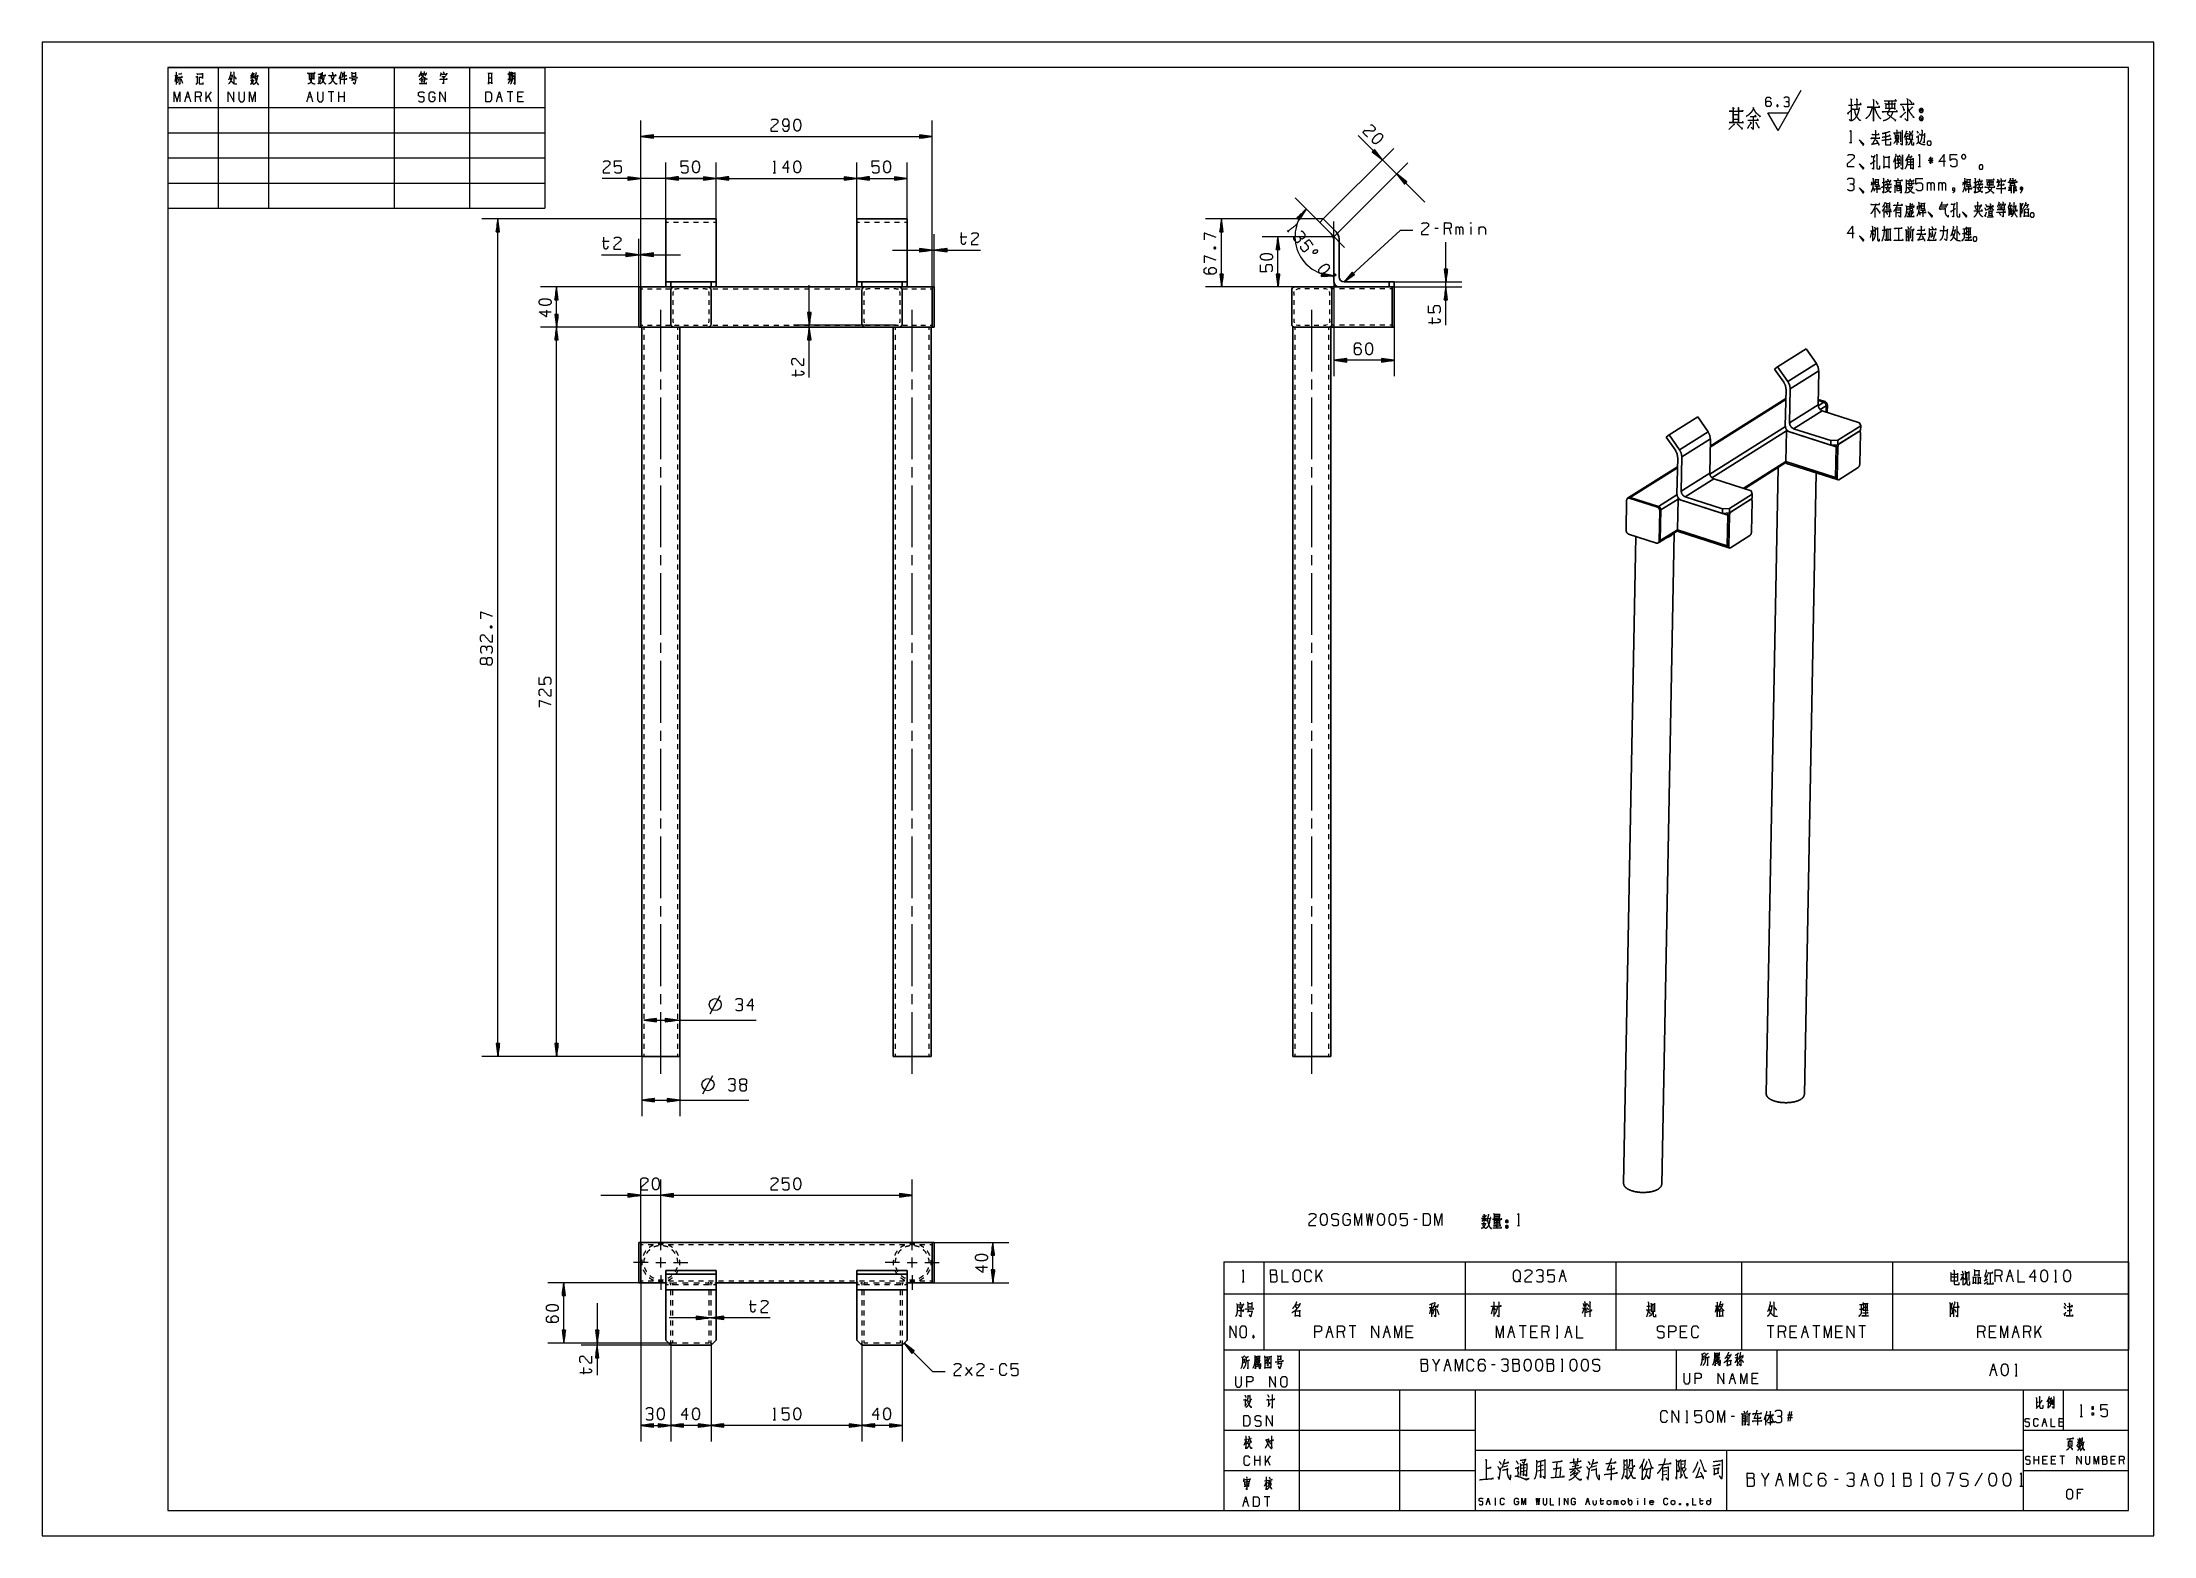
# Model space of a CAD drawing. Header units: millimetres. Extents: x 0 to 420, y 0 to 297.
import ezdxf

# ---------------------------------------------------------------- set-up
doc = ezdxf.new("R2010")
doc.units = ezdxf.units.MM
doc.layers.add('101', color=7, linetype='Continuous', true_color=0xffffff)

msp = doc.modelspace()

# ---------------------------------------------------------------- linework, layer by layer
at = {"layer": '101', "color": 133, "linetype": 'Continuous', "lineweight": 18}
for p, q in [((420, 297), (0, 297)), ((0, 297), (0, 0)), ((420, 0), (420, 297)), ((25, 292), (100, 292)), ((25, 292), (25, 5)), ((25, 292), (100, 292)), ((25, 292), (25, 264)), ((415, 292), (25, 292)), ((25, 292), (100, 292)), ((35, 292), (35, 264)), ((45, 292), (45, 264)), ((70, 292), (70, 264)), ((85, 292), (85, 264)), ((100, 292), (100, 264)), ((415, 5), (415, 292)), ((25, 284), (100, 284)), ((25, 279), (100, 279)), ((25, 274), (100, 274)), ((25, 269), (100, 269)), ((25, 264), (100, 264)), ((235, 37), (415, 37)), ((235, 37), (235, 5)), ((250, 37), (250, 5)), ((325, 37), (325, 29)), ((345, 37), (345, 29)), ((235, 29), (415, 29)), ((270, 29), (270, 5)), ((285, 29), (285, 5)), ((394, 29), (394, 5)), ((402, 29), (402, 21)), ((235, 21), (285, 21)), ((394, 21), (415, 21)), ((285, 17), (394, 17)), ((335, 17), (335, 5)), ((235, 13), (285, 13)), ((394, 13), (415, 13)), ((25, 5), (415, 5)), ((235, 5), (415, 5)), ((0, 0), (420, 0))]:
    msp.add_line(p, q, dxfattribs=at)
at = {"layer": '101', "color": 72, "linetype": 'Continuous', "lineweight": 18}
for p, q in [((26.57, 290.3), (26.35, 289.18)), ((26.36, 290.36), (26.98, 290.36)), ((26.69, 290.14), (26.91, 289.66)), ((30.74, 290.88), (30.87, 290.49)), ((31.13, 290.07), (31.22, 289.97)), ((37.42, 290.41), (37.77, 290.41)), ((41.69, 290.2), (41.43, 289.78)), ((41.53, 290.78), (41.66, 290.49)), ((41.88, 290.18), (42.11, 289.91)), ((42.14, 290.82), (41.95, 290.49)), ((53.11, 290.49), (53.99, 290.49)), ((53.11, 290.14), (53.98, 290.14)), ((54.01, 290.63), (54.01, 289.56)), ((55, 290.16), (55, 288.89)), ((55.02, 290.01), (55.35, 290.01)), ((55.4, 290.82), (55.37, 289.89)), ((59.27, 290.28), (59.27, 288.65)), ((61.56, 290.86), (62.32, 290.86)), ((61.56, 290.28), (62.32, 290.28)), ((61.73, 289.91), (61.56, 289.33)), ((62.33, 291.05), (62.33, 290.09)), ((76.04, 290.67), (76.21, 290.34)), ((92.86, 289.95), (93.25, 289.95)), ((93.22, 291.13), (93.33, 290.98)), ((27.11, 289.78), (26.88, 288.91)), ((27.56, 289.76), (27.87, 288.87)), ((28.66, 286.17), (29.22, 286.17)), ((30.65, 288.62), (30.93, 289.08)), ((31.62, 285.18), (31.34, 286.17)), ((33.59, 287.14), (32.63, 285.78)), ((32.63, 285.18), (32.63, 287.14)), ((33.59, 285.18), (33.04, 286.36)), ((41.4, 289.47), (42.16, 289.47)), ((52.94, 286.17), (53.49, 286.17)), ((53.1, 289.76), (53.98, 289.76)), ((58.02, 287.14), (56.9, 287.14)), ((57.46, 287.14), (57.46, 285.18)), ((59.02, 285.18), (59.02, 287.14)), ((60.14, 286.17), (59.02, 286.17)), ((60.14, 285.18), (60.14, 287.14)), ((61.6, 289.56), (62.33, 289.56)), ((75.31, 289.52), (75.48, 289.02)), ((75.35, 289.72), (76.07, 289.72)), ((75.6, 289.62), (75.76, 289.2)), ((76.13, 289.56), (75.92, 288.89)), ((90.65, 286.17), (91.2, 286.17)), ((93.6, 287.14), (92.49, 287.14)), ((92.92, 289.33), (92.65, 288.71)), ((93.05, 287.14), (93.05, 285.18)), ((93.18, 289.37), (93.28, 289.04)), ((93.75, 288.94), (94, 288.69)), ((95.45, 286.17), (94.61, 286.17)), ((359.3, 284.51), (360.2, 284.51)), ((360.2, 283.72), (361.34, 283.72)), ((368.58, 278.47), (369.25, 278.5)), ((368.93, 277.85), (369.25, 277.07)), ((369.53, 279.17), (369.67, 279.02)), ((369.59, 279.07), (369.59, 277.2)), ((369.87, 279.52), (370.01, 279.37)), ((372.76, 278.22), (373.08, 278.22)), ((372.9, 279.3), (373.11, 278.9)), ((359.51, 277.07), (359.93, 277.07)), ((368.58, 273.91), (368.58, 271.74)), ((369.14, 273.54), (369.14, 272.26)), ((369.27, 273.96), (369.44, 273.46)), ((369.9, 274.64), (370.15, 274.56)), ((371.01, 273.24), (372.11, 273.24)), ((371.12, 274.21), (371.81, 274.21)), ((371.9, 274.41), (371.56, 273.94)), ((376.15, 273.51), (375.14, 273.51)), ((375.32, 273.99), (375.99, 273.04)), ((375.97, 273.99), (375.32, 273.04)), ((375.64, 272.79), (375.64, 274.21)), ((145.42, 271.02), (145.85, 271.02)), ((366.83, 269.25), (366.97, 268.82)), ((367.01, 269.87), (367.17, 269.52)), ((367.47, 269.27), (367.33, 268.77)), ((368.77, 272.01), (369.43, 272.44)), ((368.83, 269.1), (369.53, 269.1)), ((369.02, 269.95), (369.16, 269.6)), ((369.53, 269.27), (369.53, 268.5)), ((370.98, 272.69), (372.09, 272.69)), ((371.39, 269.87), (371.61, 269.52)), ((373.17, 272.31), (373.59, 272.31)), ((374.98, 267.55), (374.98, 269.12)), ((377.26, 267.55), (377.26, 269.12)), ((385.04, 269.25), (385.19, 268.82)), ((385.22, 269.87), (385.38, 269.52)), ((385.68, 269.27), (385.54, 268.77)), ((389.53, 269.97), (389.69, 269.6)), ((390.48, 269.65), (390.32, 269.15)), ((366.87, 264.91), (367.45, 264.91)), ((367.45, 265.11), (367.45, 263.91)), ((368.53, 268.35), (369.76, 268.35)), ((368.77, 268.67), (369.57, 268.67)), ((368.9, 268), (369.44, 268)), ((368.9, 267.52), (369.44, 267.52)), ((369.48, 268.2), (369.48, 267.42)), ((370.96, 268.12), (371.97, 268.12)), ((389.23, 264.64), (389.33, 264.34)), ((390.09, 264.64), (390.25, 264.31)), ((364.54, 264.21), (364.54, 262.16)), ((364.8, 264.04), (365.47, 263.16)), ((365.53, 263.34), (365.46, 262.96)), ((366.34, 263.91), (366.34, 262.16)), ((366.87, 264.49), (367.45, 264.49)), ((366.87, 264.06), (367.45, 264.06)), ((367.42, 262.21), (367.22, 262.44)), ((367.42, 263.71), (367.42, 262.26)), ((368.84, 263.66), (369.52, 263.66)), ((368.86, 263.14), (369.53, 263.14)), ((389.6, 264.34), (389.6, 263.71)), ((394.72, 263.11), (395.05, 263.11)), ((111.45, 257.42), (112.77, 257.42)), ((182.57, 258.32), (183.9, 258.32)), ((247.6, 259.54), (247.86, 259.2)), ((277.66, 259.94), (276.99, 259.94)), ((280.27, 258.74), (279.94, 259.94)), ((281.21, 258.74), (281.21, 260.32)), ((284.15, 260.32), (284.15, 258.74)), ((285.76, 260.32), (285.76, 258.74)), ((363.94, 259.5), (363.6, 258.15)), ((364.01, 259.3), (364.34, 258.72)), ((369.23, 260), (369.23, 257.65)), ((369.23, 259.97), (369.23, 257.65)), ((371.01, 260.35), (371.26, 259.9)), ((371.1, 257.72), (371.28, 257.45)), ((371.77, 260.35), (371.56, 259.9)), ((380.03, 259.57), (380.46, 259.57)), ((382.31, 259.85), (382.31, 258.02)), ((382.75, 259.37), (383.53, 259.37)), ((233.03, 256.01), (233.46, 256.17)), ((276.54, 240.93), (276.54, 242.25)), ((149.91, 230.52), (149.91, 231.85)), ((89.09, 180.65), (89.52, 180.81)), ((132.83, 103.78), (134.83, 107.43)), ((131.38, 87.87), (133.38, 91.52)), ((286.46, 63.7), (286.62, 63.35)), ((287.2, 63.75), (286.97, 63.35)), ((273.47, 62.9), (272.8, 62.9)), ((286.3, 62.12), (287.22, 62.12)), ((286.65, 63), (286.33, 62.5)), ((286.88, 62.97), (287.16, 62.65)), ((293.41, 61.7), (293.83, 61.7)), ((235, 54.46), (243, 54.46)), ((235, 54.46), (235, 48.11)), ((238.67, 50.48), (239.09, 50.48)), ((243, 54.46), (243, 48.11)), ((243, 54.46), (283, 54.46)), ((254.57, 52.85), (253.41, 51.2)), ((253.41, 50.48), (253.41, 52.85)), ((254.57, 50.48), (253.9, 51.9)), ((283, 54.46), (283, 48.11)), ((283, 54.46), (313, 54.46)), ((302.09, 51.68), (302.76, 51.68)), ((313, 54.46), (313, 48.11)), ((313, 54.46), (338, 54.46)), ((338, 54.46), (338, 48.11)), ((338, 54.46), (368, 54.46)), ((368, 54.46), (368, 48.11)), ((368, 54.46), (415, 54.46)), ((379.68, 52.03), (380.95, 52.03)), ((379.68, 51.5), (380.95, 51.5)), ((379.7, 50.7), (380.95, 50.7)), ((380.99, 52.22), (380.99, 50.6)), ((381.87, 52.65), (382.02, 52.22)), ((382.04, 51.4), (382.34, 50.93)), ((386.26, 50.08), (386.98, 50.55)), ((386.28, 50.7), (387, 51.03)), ((386.93, 51.95), (386.49, 50.85)), ((387.44, 52.22), (387.44, 50.17)), ((389.77, 50.48), (389.44, 51.68)), ((391.04, 51.68), (391.71, 51.68)), ((400.27, 50.48), (400.7, 50.48)), ((415, 54.46), (415, 48.11)), ((235, 48.11), (235, 37)), ((235, 48.11), (243, 48.11)), ((239.76, 46.22), (240.58, 46.22)), ((240.59, 46.45), (240.59, 45.3)), ((243, 48.11), (283, 48.11)), ((243, 48.11), (243, 37)), ((283, 48.11), (313, 48.11)), ((283, 48.11), (283, 37)), ((307.33, 46.2), (307.61, 45.62)), ((313, 48.11), (338, 48.11)), ((313, 48.11), (313, 37)), ((320.7, 46.25), (320.7, 44.55)), ((338, 48.11), (368, 48.11)), ((338, 48.11), (338, 37)), ((368, 48.11), (415, 48.11)), ((368, 48.11), (368, 37)), ((380.84, 46.45), (381.02, 46.3)), ((402.21, 46.3), (402.51, 45.75)), ((415, 48.11), (415, 37)), ((140.7, 45.99), (142.02, 45.99)), ((239.76, 45.53), (240.58, 45.53)), ((239.95, 45.08), (239.76, 44.38)), ((239.81, 44.65), (240.59, 44.65)), ((249.23, 45.65), (249.55, 45.17)), ((275.88, 45.4), (276.64, 45.4)), ((276.21, 45.35), (275.95, 44.13)), ((276.35, 46.08), (276.35, 43.55)), ((276.39, 45.17), (276.6, 44.7)), ((276.87, 45.12), (276.55, 44)), ((276.78, 45.68), (277.56, 45.68)), ((276.8, 45.17), (276.94, 44.95)), ((277.38, 45.08), (277.79, 43.98)), ((277.63, 45.98), (277.45, 45.35)), ((288.6, 45.62), (288.21, 44.08)), ((288.74, 45.35), (289.04, 44.9)), ((306.72, 45.25), (306.32, 44.17)), ((306.37, 45.25), (307.18, 45.25)), ((306.49, 46.18), (306.62, 45.6)), ((306.87, 45.25), (307.18, 44.77)), ((307.15, 46.18), (306.94, 45.53)), ((307.31, 45.37), (307.52, 44.92)), ((319.06, 44.95), (319.87, 44.95)), ((319.15, 45.65), (319.82, 45.65)), ((320.1, 46.03), (320.7, 46.03)), ((333.02, 45.6), (332.74, 44.45)), ((343.6, 45.68), (344.03, 45.68)), ((361.81, 45.95), (361.81, 44.13)), ((362.25, 45.48), (363.03, 45.48)), ((379.52, 46.1), (379.87, 46.1)), ((380.17, 45.6), (380.17, 43.53)), ((402.12, 45.6), (402.42, 45.12)), ((240.85, 39.81), (240.99, 39.39)), ((255.72, 40.56), (256.39, 40.56)), ((259, 39.36), (258.67, 40.56)), ((261.28, 41.74), (259.94, 41.74)), ((260.61, 41.74), (260.61, 39.36)), ((267.1, 40.56), (267.77, 40.56)), ((272.33, 40.56), (271.32, 40.56)), ((291.86, 40.56), (292.53, 40.56)), ((295.14, 41.74), (293.8, 41.74)), ((294.47, 41.74), (294.47, 39.36)), ((297.08, 40.56), (296.08, 40.56)), ((299.7, 39.36), (299.36, 40.56)), ((301.12, 41.74), (301.46, 41.74)), ((301.12, 39.36), (301.46, 39.36)), ((301.3, 41.74), (301.3, 39.36)), ((303.24, 40.56), (303.91, 40.56)), ((326.85, 40.56), (325.84, 40.56)), ((344.45, 41.74), (343.11, 41.74)), ((343.78, 41.74), (343.78, 39.36)), ((346.73, 39.36), (346.39, 40.56)), ((348.67, 40.56), (347.66, 40.56)), ((350.27, 40.56), (350.94, 40.56)), ((353.56, 41.74), (352.21, 41.74)), ((352.88, 41.74), (352.88, 39.36)), ((357.77, 40.56), (356.76, 40.56)), ((362.66, 41.74), (361.32, 41.74)), ((361.99, 41.74), (361.99, 39.36)), ((386.37, 39.36), (386.04, 40.56)), ((388.31, 40.56), (387.31, 40.56)), ((392.19, 40.56), (392.87, 40.56)), ((395.48, 39.36), (395.14, 40.56)), ((397.58, 41.74), (396.41, 40.09)), ((396.41, 39.36), (396.41, 41.74)), ((397.58, 39.36), (396.91, 40.79)), ((235, 37), (243, 37)), ((241.5, 33.66), (242.04, 33.81)), ((241.79, 35.05), (241.78, 33.74)), ((243, 37), (283, 37)), ((277.93, 35.14), (277.26, 33.96)), ((279.2, 33.96), (279.87, 33.96)), ((283, 37), (313, 37)), ((288.97, 33.96), (288.3, 33.96)), ((302.12, 35.14), (302.46, 35.14)), ((302.3, 35.14), (302.3, 32.76)), ((313, 37), (338, 37)), ((332.92, 34.28), (333.47, 34.43)), ((333.22, 35.67), (333.2, 34.36)), ((336.72, 35.38), (337.43, 35.58)), ((338, 37), (368, 37)), ((368, 37), (415, 37)), ((107.72, 32.12), (107.72, 33.44)), ((183.65, 31.85), (184.98, 33.43)), ((183.65, 33.43), (184.98, 31.85)), ((189.21, 33.05), (188.54, 33.05)), ((302.12, 32.76), (302.46, 32.76)), ((335.89, 31.26), (336.48, 31.26)), ((341.01, 31.26), (340.12, 31.26)), ((387.75, 33.03), (388.42, 33.03)), ((392.43, 31.83), (392.85, 31.83)), ((396.78, 26.5), (397.1, 26.62)), ((145.42, 23.04), (145.85, 23.04)), ((326.93, 22.53), (327.35, 22.53)), ((336.58, 23.73), (335.91, 23.73)), ((338.43, 24.86), (338.68, 24.41)), ((338.52, 22.23), (338.7, 21.96)), ((339.19, 24.86), (338.98, 24.41)), ((342.04, 22.78), (341.95, 22.96)), ((342.78, 23.81), (342.78, 21.96)), ((344.03, 22.73), (343.94, 22.53)), ((348.12, 23.96), (347.12, 23.96)), ((348.12, 23.48), (347.12, 23.48)), ((347.28, 22.76), (347.61, 24.68)), ((347.96, 24.68), (347.63, 22.76)), ((398.04, 22.56), (398.48, 22.56)), ((401.88, 22.56), (401.21, 22.56)), ((405.37, 23.74), (405.8, 23.74)), ((407.69, 24.46), (408.02, 24.46)), ((407.69, 24.46), (407.69, 23.99)), ((239.62, 19.15), (239.06, 19.01)), ((239.43, 18.9), (239.63, 18.63)), ((404.78, 18.63), (405.57, 18.79)), ((405.68, 18.57), (406.23, 18.69)), ((241.17, 13.94), (241.17, 15.91)), ((242.28, 14.94), (241.17, 14.94)), ((242.28, 13.94), (242.28, 15.91)), ((244.25, 15.91), (243.29, 14.54)), ((243.29, 13.94), (243.29, 15.91)), ((244.25, 13.94), (243.7, 15.12)), ((290.64, 13.69), (291.54, 13.94)), ((294.25, 13.42), (295.03, 13.59)), ((294.25, 12.8), (295.08, 13)), ((297.47, 12.9), (298.59, 13.18)), ((298.54, 14.01), (297.49, 13.73)), ((301.25, 14.63), (300.98, 11.62)), ((304.3, 13.8), (305.66, 14.04)), ((308.32, 13.69), (309.22, 13.94)), ((315.02, 14.01), (314.63, 13.94)), ((315, 13.25), (314.63, 13.14)), ((323.17, 12.9), (322.32, 12.8)), ((323.85, 14.45), (323.66, 14.35)), ((326.44, 14.25), (325.93, 14.18)), ((396.24, 14.25), (396.24, 15.82)), ((397.13, 15.04), (396.24, 15.04)), ((397.13, 14.25), (397.13, 15.82)), ((398.6, 15.04), (397.94, 15.04)), ((400.3, 15.04), (399.63, 15.04)), ((402.22, 15.82), (401.33, 15.82)), ((401.78, 15.82), (401.78, 14.25)), ((412.18, 15.04), (411.51, 15.04)), ((414.1, 14.25), (413.88, 15.04)), ((239.32, 10.28), (239.85, 10.36)), ((243.7, 10.96), (243.12, 10.84)), ((243.49, 10.67), (243.68, 10.43)), ((322.32, 12.14), (323.17, 12.25)), ((343.45, 12.47), (342.71, 11.17)), ((345.17, 11.17), (345.91, 11.17)), ((357.23, 11.17), (356.49, 11.17)), ((362.14, 11.17), (362.88, 11.17)), ((367.94, 9.85), (368.4, 9.85)), ((373.63, 12.47), (374, 12.47)), ((373.63, 9.85), (374, 9.85)), ((373.83, 12.47), (373.83, 9.85)), ((385.88, 12.47), (384.4, 9.85)), ((393.39, 9.85), (393.86, 9.85)), ((405.52, 8.46), (404.84, 8.46)), ((239.1, 6.79), (239.66, 6.79)), ((244.18, 7.77), (243.07, 7.77)), ((243.62, 7.77), (243.62, 5.8)), ((287.41, 6.84), (287.78, 6.84)), ((288.91, 7.48), (289.1, 7.48)), ((288.91, 6.17), (289.1, 6.17)), ((289.01, 7.48), (289.01, 6.17)), ((301.64, 7.48), (301.83, 7.48)), ((301.64, 6.17), (301.83, 6.17)), ((301.74, 7.48), (301.74, 6.17)), ((307.21, 6.84), (307.58, 6.84)), ((309.85, 7.04), (310.59, 7.04)), ((312.68, 6.17), (312.68, 7.04)), ((315.51, 6.52), (315.51, 7.48)), ((317.3, 7.04), (317.3, 6.17)), ((318.71, 7.5), (318.71, 6.17)), ((329.66, 7.04), (330.39, 7.04))]:
    msp.add_line(p, q, dxfattribs=at)
at = {"layer": '101', "color": 43, "linetype": 'Continuous', "lineweight": 18}
for p, q in [((345.26, 279.45), (349.88, 287.45)), ((345.26, 279.45), (343.25, 282.95)), ((343.25, 282.95), (347.28, 282.95)), ((345.08, 284.54), (345.21, 284.21))]:
    msp.add_line(p, q, dxfattribs=at)
at = {"layer": '101', "color": 22, "linetype": 'Continuous', "lineweight": 18}
for p, q in [((119.04, 248.33), (119.04, 281.43)), ((177.04, 248.33), (177.04, 281.43)), ((121.58, 278.59), (119.04, 278.25)), ((119.04, 278.25), (177.04, 278.25)), ((119.04, 278.25), (121.58, 277.92)), ((121.58, 278.28), (119.24, 278.28)), ((121.58, 278.23), (119.24, 278.23)), ((121.58, 278.33), (119.62, 278.33)), ((121.58, 278.17), (119.62, 278.17)), ((121.58, 278.38), (120.01, 278.38)), ((121.58, 278.12), (120.01, 278.12)), ((121.58, 278.43), (120.39, 278.43)), ((121.58, 278.07), (120.39, 278.07)), ((121.58, 278.48), (120.78, 278.48)), ((121.58, 278.02), (120.78, 278.02)), ((121.58, 278.53), (121.17, 278.53)), ((121.58, 277.97), (121.17, 277.97)), ((121.58, 278.58), (121.55, 278.58)), ((121.58, 278.58), (121.55, 278.58)), ((121.58, 277.92), (121.55, 277.92)), ((121.58, 277.92), (121.55, 277.92)), ((121.58, 277.92), (121.58, 278.59)), ((177.04, 278.25), (174.5, 278.59)), ((174.5, 278.59), (174.5, 277.92)), ((174.5, 278.58), (174.54, 278.58)), ((174.5, 278.58), (174.54, 278.58)), ((174.5, 278.53), (174.92, 278.53)), ((174.5, 278.48), (175.31, 278.48)), ((174.5, 278.43), (175.69, 278.43)), ((174.5, 278.38), (176.08, 278.38)), ((174.5, 278.33), (176.47, 278.33)), ((174.5, 278.28), (176.85, 278.28)), ((174.5, 277.92), (177.04, 278.25)), ((174.5, 278.23), (176.85, 278.23)), ((174.5, 278.17), (176.47, 278.17)), ((174.5, 278.12), (176.08, 278.12)), ((174.5, 278.07), (175.69, 278.07)), ((174.5, 278.02), (175.31, 278.02)), ((174.5, 277.97), (174.92, 277.97)), ((174.5, 277.92), (174.54, 277.92)), ((174.5, 277.92), (174.54, 277.92)), ((275.02, 265.19), (261.77, 278.43)), ((119.04, 248.33), (119.04, 273.1)), ((124.04, 261.86), (124.04, 273.1)), ((124.04, 261.86), (124.04, 273.1)), ((134.04, 261.86), (134.04, 273.1)), ((134.04, 261.86), (134.04, 273.1)), ((162.04, 261.86), (162.04, 273.1)), ((162.04, 261.86), (162.04, 273.1)), ((172.04, 261.86), (172.04, 273.1)), ((254.81, 261.86), (268.83, 275.87)), ((256.94, 258.33), (271.65, 273.04)), ((265.02, 275.66), (264.55, 275.19)), ((264.55, 275.19), (264.57, 275.17)), ((264.55, 275.19), (264.57, 275.17)), ((264.55, 275.19), (266.58, 273.63)), ((264.59, 275.22), (264.88, 274.93)), ((264.62, 275.26), (265.19, 274.69)), ((264.66, 275.3), (265.5, 274.46)), ((264.69, 275.33), (265.81, 274.22)), ((264.73, 275.37), (266.12, 273.98)), ((264.77, 275.4), (266.43, 273.74)), ((264.8, 275.44), (266.46, 273.78)), ((264.84, 275.48), (266.22, 274.09)), ((264.87, 275.51), (265.99, 274.4)), ((264.91, 275.55), (265.75, 274.71)), ((264.95, 275.58), (265.51, 275.02)), ((264.98, 275.62), (265.28, 275.32)), ((266.58, 273.63), (265.02, 275.66)), ((265.02, 275.66), (265.04, 275.63)), ((265.02, 275.66), (265.04, 275.63)), ((131.98, 269.93), (111.4, 269.93)), ((116.5, 270.26), (116.5, 269.59)), ((116.5, 270.26), (116.54, 270.26)), ((116.5, 270.26), (116.54, 270.26)), ((119.04, 269.93), (116.5, 270.26)), ((116.5, 270.21), (116.92, 270.21)), ((116.5, 270.15), (117.31, 270.15)), ((116.5, 270.1), (117.69, 270.1)), ((116.5, 270.05), (118.08, 270.05)), ((116.5, 270), (118.47, 270)), ((116.5, 269.95), (118.85, 269.95)), ((116.5, 269.59), (119.04, 269.93)), ((116.5, 269.9), (118.85, 269.9)), ((116.5, 269.85), (118.47, 269.85)), ((116.5, 269.8), (118.08, 269.8)), ((116.5, 269.75), (117.69, 269.75)), ((116.5, 269.7), (117.31, 269.7)), ((116.5, 269.65), (116.92, 269.65)), ((116.5, 269.6), (116.54, 269.6)), ((116.5, 269.6), (116.54, 269.6)), ((126.58, 270.26), (124.04, 269.93)), ((126.58, 270.26), (124.04, 269.93)), ((124.04, 269.93), (126.58, 269.59)), ((124.04, 269.93), (134.04, 269.93)), ((124.04, 269.93), (126.58, 269.59)), ((126.58, 269.95), (124.24, 269.95)), ((126.58, 269.95), (124.24, 269.95)), ((126.58, 269.9), (124.24, 269.9)), ((126.58, 269.9), (124.24, 269.9)), ((126.58, 270), (124.62, 270)), ((126.58, 270), (124.62, 270)), ((126.58, 269.85), (124.62, 269.85)), ((126.58, 269.85), (124.62, 269.85)), ((126.58, 270.05), (125.01, 270.05)), ((126.58, 270.05), (125.01, 270.05)), ((126.58, 269.8), (125.01, 269.8)), ((126.58, 269.8), (125.01, 269.8)), ((126.58, 270.1), (125.39, 270.1)), ((126.58, 270.1), (125.39, 270.1)), ((126.58, 269.75), (125.39, 269.75)), ((126.58, 269.75), (125.39, 269.75)), ((126.58, 270.15), (125.78, 270.15)), ((126.58, 270.15), (125.78, 270.15)), ((126.58, 269.7), (125.78, 269.7)), ((126.58, 269.7), (125.78, 269.7)), ((126.58, 270.21), (126.17, 270.21)), ((126.58, 270.21), (126.17, 270.21)), ((126.58, 269.65), (126.17, 269.65)), ((126.58, 269.65), (126.17, 269.65)), ((126.58, 270.26), (126.55, 270.26)), ((126.58, 270.26), (126.55, 270.26)), ((126.58, 270.26), (126.55, 270.26)), ((126.58, 270.26), (126.55, 270.26)), ((126.58, 269.6), (126.55, 269.6)), ((126.58, 269.6), (126.55, 269.6)), ((126.58, 269.6), (126.55, 269.6)), ((126.58, 269.6), (126.55, 269.6)), ((126.58, 269.59), (126.58, 270.26)), ((126.58, 269.59), (126.58, 270.26)), ((131.5, 270.26), (131.5, 269.59)), ((134.04, 269.93), (131.5, 270.26)), ((131.5, 270.26), (131.54, 270.26)), ((131.5, 270.26), (131.54, 270.26)), ((131.5, 270.21), (131.92, 270.21)), ((131.5, 270.15), (132.31, 270.15)), ((131.5, 270.1), (132.69, 270.1)), ((131.5, 270.05), (133.08, 270.05)), ((131.5, 270), (133.47, 270)), ((131.5, 269.95), (133.85, 269.95)), ((131.5, 269.59), (134.04, 269.93)), ((131.5, 269.9), (133.85, 269.9)), ((131.5, 269.85), (133.47, 269.85)), ((131.5, 269.8), (133.08, 269.8)), ((131.5, 269.75), (132.69, 269.75)), ((131.5, 269.7), (132.31, 269.7)), ((131.5, 269.65), (131.92, 269.65)), ((131.5, 269.6), (131.54, 269.6)), ((131.5, 269.6), (131.54, 269.6)), ((136.58, 270.26), (134.04, 269.93)), ((134.04, 269.93), (162.04, 269.93)), ((134.04, 269.93), (136.58, 269.59)), ((136.58, 269.95), (134.24, 269.95)), ((136.58, 269.9), (134.24, 269.9)), ((136.58, 270), (134.62, 270)), ((136.58, 269.85), (134.62, 269.85)), ((136.58, 270.05), (135.01, 270.05)), ((136.58, 269.8), (135.01, 269.8)), ((136.58, 270.1), (135.39, 270.1)), ((136.58, 269.75), (135.39, 269.75)), ((136.58, 270.15), (135.78, 270.15)), ((136.58, 269.7), (135.78, 269.7)), ((136.58, 270.21), (136.17, 270.21)), ((136.58, 269.65), (136.17, 269.65)), ((136.58, 270.26), (136.55, 270.26)), ((136.58, 270.26), (136.55, 270.26)), ((136.58, 269.6), (136.55, 269.6)), ((136.58, 269.6), (136.55, 269.6)), ((136.58, 269.59), (136.58, 270.26)), ((162.04, 269.93), (159.5, 270.26)), ((159.5, 270.26), (159.54, 270.26)), ((159.5, 270.26), (159.54, 270.26)), ((159.5, 270.26), (159.5, 269.59)), ((159.5, 270.21), (159.92, 270.21)), ((159.5, 270.15), (160.31, 270.15)), ((159.5, 270.1), (160.69, 270.1)), ((159.5, 270.05), (161.08, 270.05)), ((159.5, 270), (161.47, 270)), ((159.5, 269.95), (161.85, 269.95)), ((159.5, 269.59), (162.04, 269.93)), ((159.5, 269.9), (161.85, 269.9)), ((159.5, 269.85), (161.47, 269.85)), ((159.5, 269.8), (161.08, 269.8)), ((159.5, 269.75), (160.69, 269.75)), ((159.5, 269.7), (160.31, 269.7)), ((159.5, 269.65), (159.92, 269.65)), ((159.5, 269.6), (159.54, 269.6)), ((159.5, 269.6), (159.54, 269.6)), ((164.58, 270.26), (162.04, 269.93)), ((162.04, 269.93), (164.58, 269.59)), ((162.04, 269.93), (172.04, 269.93)), ((164.58, 269.95), (162.24, 269.95)), ((164.58, 269.9), (162.24, 269.9)), ((164.58, 270), (162.62, 270)), ((164.58, 269.85), (162.62, 269.85)), ((164.58, 270.05), (163.01, 270.05)), ((164.58, 269.8), (163.01, 269.8)), ((164.58, 270.1), (163.39, 270.1)), ((164.58, 269.75), (163.39, 269.75)), ((164.58, 270.15), (163.78, 270.15)), ((164.58, 269.7), (163.78, 269.7)), ((164.58, 270.21), (164.17, 270.21)), ((164.58, 269.65), (164.17, 269.65)), ((164.58, 270.26), (164.55, 270.26)), ((164.58, 270.26), (164.55, 270.26)), ((164.58, 269.6), (164.55, 269.6)), ((164.58, 269.6), (164.55, 269.6)), ((164.58, 269.59), (164.58, 270.26)), ((169.5, 270.26), (169.54, 270.26)), ((169.5, 270.26), (169.54, 270.26)), ((169.5, 270.26), (169.5, 269.59)), ((172.04, 269.93), (169.5, 270.26)), ((169.5, 270.21), (169.92, 270.21)), ((169.5, 270.15), (170.31, 270.15)), ((169.5, 270.1), (170.69, 270.1)), ((169.5, 270.05), (171.08, 270.05)), ((169.5, 270), (171.47, 270)), ((169.5, 269.95), (171.85, 269.95)), ((169.5, 269.59), (172.04, 269.93)), ((169.5, 269.9), (171.85, 269.9)), ((169.5, 269.85), (171.47, 269.85)), ((169.5, 269.8), (171.08, 269.8)), ((169.5, 269.75), (170.69, 269.75)), ((169.5, 269.7), (170.31, 269.7)), ((169.5, 269.65), (169.92, 269.65)), ((169.5, 269.6), (169.54, 269.6)), ((169.5, 269.6), (169.54, 269.6)), ((271.44, 269.24), (269.41, 270.8)), ((269.41, 270.8), (270.97, 268.77)), ((271.19, 268.98), (269.53, 270.64)), ((271.22, 269.02), (269.56, 270.68)), ((271.15, 268.95), (269.76, 270.33)), ((271.26, 269.06), (269.87, 270.44)), ((271.11, 268.91), (270, 270.03)), ((271.29, 269.09), (270.18, 270.21)), ((271.08, 268.88), (270.24, 269.72)), ((271.04, 268.84), (270.47, 269.41)), ((271.33, 269.13), (270.49, 269.97)), ((271.01, 268.8), (270.71, 269.1)), ((271.37, 269.16), (270.8, 269.73)), ((270.97, 268.77), (271.44, 269.24)), ((271.4, 269.2), (271.11, 269.49)), ((271.44, 269.24), (271.42, 269.26)), ((271.44, 269.24), (271.42, 269.26)), ((254.11, 261.15), (249.2, 266.06)), ((270.97, 268.77), (270.95, 268.79)), ((270.97, 268.77), (270.95, 268.79)), ((124.04, 261.86), (87.46, 261.86)), ((90.63, 261.86), (90.3, 259.32)), ((90.46, 259.32), (90.46, 260.51)), ((90.51, 259.32), (90.51, 260.9)), ((90.56, 259.32), (90.56, 261.28)), ((90.61, 259.32), (90.61, 261.67)), ((90.63, 95.33), (90.63, 261.86)), ((90.97, 259.32), (90.63, 261.86)), ((90.66, 259.32), (90.66, 261.67)), ((90.71, 259.32), (90.71, 261.28)), ((90.76, 259.32), (90.76, 260.9)), ((90.81, 259.32), (90.81, 260.51)), ((254.81, 261.86), (231.4, 261.86)), ((234.58, 261.86), (234.24, 259.32)), ((234.4, 259.32), (234.4, 260.51)), ((234.45, 259.32), (234.45, 260.9)), ((234.5, 259.32), (234.5, 261.28)), ((234.55, 259.32), (234.55, 261.67)), ((234.91, 259.32), (234.58, 261.86)), ((234.58, 248.33), (234.58, 261.86)), ((234.6, 259.32), (234.6, 261.67)), ((234.65, 259.32), (234.65, 261.28)), ((234.7, 259.32), (234.7, 260.9)), ((234.75, 259.32), (234.75, 260.51)), ((251.45, 263.81), (249.55, 262.09)), ((249.55, 262.09), (249.57, 262.11)), ((249.55, 262.09), (249.57, 262.11)), ((249.55, 262.09), (250.06, 261.66)), ((249.59, 262.06), (249.86, 262.38)), ((249.63, 262.02), (250.15, 262.64)), ((249.67, 261.99), (250.44, 262.9)), ((249.71, 261.96), (250.73, 263.16)), ((249.75, 261.93), (251.02, 263.42)), ((249.78, 261.89), (251.3, 263.68)), ((249.82, 261.86), (251.34, 263.65)), ((249.86, 261.83), (251.13, 263.32)), ((249.9, 261.79), (250.92, 262.99)), ((249.94, 261.76), (250.71, 262.67)), ((249.98, 261.73), (250.5, 262.34)), ((250.02, 261.7), (250.29, 262.01)), ((250.06, 261.66), (251.45, 263.81)), ((250.06, 261.66), (250.08, 261.69)), ((250.06, 261.66), (250.08, 261.69)), ((90.3, 259.32), (90.3, 259.35)), ((90.3, 259.32), (90.3, 259.35)), ((90.3, 259.32), (90.97, 259.32)), ((90.36, 259.32), (90.36, 259.74)), ((90.41, 259.32), (90.41, 260.12)), ((90.86, 259.32), (90.86, 260.12)), ((90.91, 259.32), (90.91, 259.74)), ((90.96, 259.32), (90.96, 259.35)), ((90.96, 259.32), (90.96, 259.35)), ((118.64, 247.73), (118.64, 257.93)), ((119.04, 248.33), (119.04, 257.93)), ((177.04, 248.33), (177.04, 258.83)), ((177.44, 248.33), (177.44, 258.83)), ((234.24, 259.32), (234.24, 259.35)), ((234.24, 259.32), (234.24, 259.35)), ((234.24, 259.32), (234.91, 259.32)), ((234.3, 259.32), (234.3, 259.74)), ((234.35, 259.32), (234.35, 260.12)), ((234.8, 259.32), (234.8, 260.12)), ((234.85, 259.32), (234.85, 259.74)), ((234.91, 259.32), (234.91, 259.35)), ((234.91, 259.32), (234.91, 259.35)), ((256.94, 258.33), (242.63, 258.33)), ((245.8, 258.33), (245.47, 255.79)), ((245.52, 255.79), (245.52, 256.2)), ((245.57, 255.79), (245.57, 256.59)), ((245.62, 255.79), (245.62, 256.97)), ((245.68, 255.79), (245.68, 257.36)), ((245.73, 255.79), (245.73, 257.75)), ((245.78, 255.79), (245.78, 258.13)), ((246.14, 255.79), (245.8, 258.33)), ((245.8, 248.33), (245.8, 258.33)), ((245.83, 255.79), (245.83, 258.13)), ((245.88, 255.79), (245.88, 257.75)), ((245.93, 255.79), (245.93, 257.36)), ((245.98, 255.79), (245.98, 256.97)), ((246.03, 255.79), (246.03, 256.59)), ((246.08, 255.79), (246.08, 256.2)), ((270.07, 259.55), (258.94, 249.33)), ((272.61, 259.55), (270.07, 259.55)), ((279.2, 240.75), (279.2, 257.26)), ((111.27, 254.75), (126.98, 254.75)), ((118.64, 254.75), (116.1, 255.09)), ((116.1, 255.09), (116.1, 254.42)), ((116.1, 255.08), (116.14, 255.08)), ((116.1, 255.08), (116.14, 255.08)), ((116.1, 255.03), (116.52, 255.03)), ((116.1, 254.98), (116.91, 254.98)), ((116.1, 254.93), (117.29, 254.93)), ((116.1, 254.88), (117.68, 254.88)), ((116.1, 254.83), (118.07, 254.83)), ((116.1, 254.78), (118.45, 254.78)), ((116.1, 254.42), (118.64, 254.75)), ((116.1, 254.73), (118.45, 254.73)), ((116.1, 254.68), (118.07, 254.68)), ((116.1, 254.63), (117.68, 254.63)), ((116.1, 254.58), (117.29, 254.58)), ((116.1, 254.52), (116.91, 254.52)), ((116.1, 254.47), (116.52, 254.47)), ((116.1, 254.42), (116.14, 254.42)), ((116.1, 254.42), (116.14, 254.42)), ((121.58, 255.09), (119.04, 254.75)), ((119.04, 254.75), (121.58, 254.42)), ((121.58, 254.78), (119.24, 254.78)), ((121.58, 254.73), (119.24, 254.73)), ((121.58, 254.83), (119.62, 254.83)), ((121.58, 254.68), (119.62, 254.68)), ((121.58, 254.88), (120.01, 254.88)), ((121.58, 254.63), (120.01, 254.63)), ((121.58, 254.93), (120.39, 254.93)), ((121.58, 254.58), (120.39, 254.58)), ((121.58, 254.98), (120.78, 254.98)), ((121.58, 254.52), (120.78, 254.52)), ((121.58, 255.03), (121.17, 255.03)), ((121.58, 254.47), (121.17, 254.47)), ((121.58, 255.08), (121.55, 255.08)), ((121.58, 255.08), (121.55, 255.08)), ((121.58, 254.42), (121.55, 254.42)), ((121.58, 254.42), (121.55, 254.42)), ((121.58, 254.42), (121.58, 255.09)), ((169.11, 255.66), (186.63, 255.66)), ((174.5, 255.99), (174.54, 255.99)), ((174.5, 255.99), (174.54, 255.99)), ((174.5, 255.99), (174.5, 255.32)), ((177.04, 255.66), (174.5, 255.99)), ((174.5, 255.94), (174.92, 255.94)), ((174.5, 255.88), (175.31, 255.88)), ((174.5, 255.83), (175.69, 255.83)), ((174.5, 255.78), (176.08, 255.78)), ((174.5, 255.73), (176.47, 255.73)), ((174.5, 255.68), (176.85, 255.68)), ((174.5, 255.32), (177.04, 255.66)), ((174.5, 255.63), (176.85, 255.63)), ((174.5, 255.58), (176.47, 255.58)), ((174.5, 255.53), (176.08, 255.53)), ((174.5, 255.48), (175.69, 255.48)), ((174.5, 255.43), (175.31, 255.43)), ((174.5, 255.38), (174.92, 255.38)), ((174.5, 255.33), (174.54, 255.33)), ((174.5, 255.33), (174.54, 255.33)), ((179.98, 255.99), (177.44, 255.66)), ((177.44, 255.66), (179.98, 255.32)), ((179.98, 255.68), (177.64, 255.68)), ((179.98, 255.63), (177.64, 255.63)), ((179.98, 255.73), (178.02, 255.73)), ((179.98, 255.58), (178.02, 255.58)), ((179.98, 255.78), (178.41, 255.78)), ((179.98, 255.53), (178.41, 255.53)), ((179.98, 255.83), (178.79, 255.83)), ((179.98, 255.48), (178.79, 255.48)), ((179.98, 255.88), (179.18, 255.88)), ((179.98, 255.43), (179.18, 255.43)), ((179.98, 255.94), (179.57, 255.94)), ((179.98, 255.38), (179.57, 255.38)), ((179.98, 255.99), (179.95, 255.99)), ((179.98, 255.99), (179.95, 255.99)), ((179.98, 255.33), (179.95, 255.33)), ((179.98, 255.33), (179.95, 255.33)), ((179.98, 255.32), (179.98, 255.99)), ((245.47, 255.79), (245.47, 255.82)), ((245.47, 255.79), (245.47, 255.82)), ((245.47, 255.79), (246.14, 255.79)), ((246.13, 255.79), (246.13, 255.82)), ((246.13, 255.79), (246.13, 255.82)), ((118.64, 248.33), (99.14, 248.33)), ((102.31, 248.33), (101.98, 245.79)), ((102.29, 245.79), (102.29, 248.13)), ((102.65, 245.79), (102.31, 248.33)), ((102.31, 240.33), (102.31, 248.33)), ((102.34, 245.79), (102.34, 248.13)), ((152.58, 230.35), (152.58, 248.66)), ((268.94, 248.33), (231.4, 248.33)), ((234.24, 250.87), (234.24, 250.83)), ((234.24, 250.87), (234.24, 250.83)), ((234.91, 250.87), (234.24, 250.87)), ((234.24, 250.87), (234.58, 248.33)), ((234.3, 250.87), (234.3, 250.45)), ((234.35, 250.87), (234.35, 250.06)), ((234.4, 250.87), (234.4, 249.68)), ((234.45, 250.87), (234.45, 249.29)), ((234.5, 250.87), (234.5, 248.9)), ((234.55, 250.87), (234.55, 248.52)), ((234.58, 248.33), (234.91, 250.87)), ((234.6, 250.87), (234.6, 248.52)), ((234.65, 250.87), (234.65, 248.9)), ((234.7, 250.87), (234.7, 249.29)), ((234.75, 250.87), (234.75, 249.68)), ((234.8, 250.87), (234.8, 250.06)), ((234.85, 250.87), (234.85, 250.45)), ((234.91, 250.87), (234.91, 250.83)), ((234.91, 250.87), (234.91, 250.83)), ((268.94, 248.33), (242.63, 248.33)), ((245.47, 250.87), (245.47, 250.83)), ((245.47, 250.87), (245.47, 250.83)), ((246.14, 250.87), (245.47, 250.87)), ((245.47, 250.87), (245.8, 248.33)), ((245.52, 250.87), (245.52, 250.45)), ((245.57, 250.87), (245.57, 250.06)), ((245.62, 250.87), (245.62, 249.68)), ((245.68, 250.87), (245.68, 249.29)), ((245.73, 250.87), (245.73, 248.9)), ((245.78, 250.87), (245.78, 248.52)), ((245.8, 248.33), (246.14, 250.87)), ((245.83, 250.87), (245.83, 248.52)), ((245.88, 250.87), (245.88, 248.9)), ((245.93, 250.87), (245.93, 249.29)), ((245.98, 250.87), (245.98, 249.68)), ((246.03, 250.87), (246.03, 250.06)), ((246.08, 250.87), (246.08, 250.45)), ((246.13, 250.87), (246.13, 250.83)), ((246.13, 250.87), (246.13, 250.83)), ((254.43, 251.1), (254.38, 250.44)), ((254.38, 250.44), (256.94, 250.57)), ((254.38, 250.49), (254.8, 250.46)), ((254.38, 250.44), (254.41, 250.44)), ((254.38, 250.44), (254.41, 250.44)), ((254.39, 250.64), (255.96, 250.52)), ((254.39, 250.59), (255.58, 250.5)), ((254.39, 250.54), (255.19, 250.48)), ((254.4, 250.75), (256.74, 250.56)), ((254.4, 250.7), (256.35, 250.54)), ((254.41, 250.9), (255.98, 250.77)), ((254.41, 250.85), (256.36, 250.69)), ((254.41, 250.8), (256.75, 250.61)), ((254.42, 251), (255.22, 250.93)), ((254.42, 250.95), (255.6, 250.85)), ((256.94, 250.57), (254.43, 251.1)), ((254.43, 251.1), (254.46, 251.1)), ((254.43, 251.1), (254.46, 251.1)), ((254.43, 251.05), (254.84, 251.02)), ((256.94, 249.33), (256.94, 247.39)), ((256.94, 249.33), (256.94, 230.57)), ((260.58, 251.29), (258.94, 249.33)), ((258.94, 249.33), (261.03, 250.8)), ((260.79, 251.06), (259.06, 249.47)), ((260.82, 251.02), (259.09, 249.44)), ((260.75, 251.1), (259.31, 249.77)), ((260.86, 250.99), (259.41, 249.66)), ((260.72, 251.14), (259.56, 250.07)), ((260.89, 250.95), (259.73, 249.88)), ((260.69, 251.17), (259.81, 250.37)), ((260.93, 250.91), (260.05, 250.11)), ((260.65, 251.21), (260.06, 250.67)), ((260.62, 251.25), (260.31, 250.97)), ((260.96, 250.87), (260.37, 250.33)), ((260.58, 251.29), (260.56, 251.26)), ((260.58, 251.29), (260.56, 251.26)), ((261.03, 250.8), (260.58, 251.29)), ((261, 250.84), (260.69, 250.55)), ((261.03, 250.8), (261.01, 250.78)), ((261.03, 250.8), (261.01, 250.78)), ((268.94, 249.33), (282.38, 249.33)), ((268.94, 248.33), (282.38, 248.33)), ((268.94, 248.33), (268.94, 230.57)), ((279.54, 251.87), (278.87, 251.87)), ((278.87, 251.87), (278.87, 251.83)), ((278.87, 251.87), (278.87, 251.83)), ((278.87, 251.87), (279.2, 249.33)), ((279.2, 248.33), (278.87, 245.79)), ((278.92, 251.87), (278.92, 251.45)), ((278.98, 251.87), (278.98, 251.06)), ((279.03, 251.87), (279.03, 250.68)), ((279.08, 251.87), (279.08, 250.29)), ((279.13, 251.87), (279.13, 249.9)), ((279.18, 251.87), (279.18, 249.52)), ((279.18, 245.79), (279.18, 248.13)), ((279.2, 249.33), (279.54, 251.87)), ((279.54, 245.79), (279.2, 248.33)), ((279.23, 251.87), (279.23, 249.52)), ((279.23, 245.79), (279.23, 248.13)), ((279.28, 251.87), (279.28, 249.9)), ((279.33, 251.87), (279.33, 250.29)), ((279.38, 251.87), (279.38, 250.68)), ((279.43, 251.87), (279.43, 251.06)), ((279.48, 251.87), (279.48, 251.45)), ((279.53, 251.87), (279.53, 251.83)), ((279.53, 251.87), (279.53, 251.83)), ((101.98, 245.79), (101.98, 245.82)), ((101.98, 245.79), (101.98, 245.82)), ((101.98, 245.79), (102.65, 245.79)), ((102.03, 245.79), (102.03, 246.2)), ((102.09, 245.79), (102.09, 246.59)), ((102.14, 245.79), (102.14, 246.97)), ((102.19, 245.79), (102.19, 247.36)), ((102.24, 245.79), (102.24, 247.75)), ((102.39, 245.79), (102.39, 247.75)), ((102.44, 245.79), (102.44, 247.36)), ((102.49, 245.79), (102.49, 246.97)), ((102.54, 245.79), (102.54, 246.59)), ((102.59, 245.79), (102.59, 246.2)), ((102.64, 245.79), (102.64, 245.82)), ((102.64, 245.79), (102.64, 245.82)), ((278.87, 245.79), (278.87, 245.82)), ((278.87, 245.79), (278.87, 245.82)), ((278.87, 245.79), (279.54, 245.79)), ((278.92, 245.79), (278.92, 246.2)), ((278.98, 245.79), (278.98, 246.59)), ((279.03, 245.79), (279.03, 246.97)), ((279.08, 245.79), (279.08, 247.36)), ((279.13, 245.79), (279.13, 247.75)), ((279.28, 245.79), (279.28, 247.75)), ((279.33, 245.79), (279.33, 247.36)), ((279.38, 245.79), (279.38, 246.97)), ((279.43, 245.79), (279.43, 246.59)), ((279.48, 245.79), (279.48, 246.2)), ((279.53, 245.79), (279.53, 245.82)), ((279.53, 245.79), (279.53, 245.82)), ((118.64, 240.33), (99.14, 240.33)), ((119.24, 240.33), (99.14, 240.33)), ((101.98, 242.87), (102.31, 240.33)), ((102.65, 242.87), (101.98, 242.87)), ((101.98, 242.87), (101.98, 242.83)), ((101.98, 242.87), (101.98, 242.83)), ((102.31, 240.33), (101.98, 237.79)), ((102.03, 242.87), (102.03, 242.45)), ((102.09, 242.87), (102.09, 242.06)), ((102.14, 242.87), (102.14, 241.68)), ((102.19, 242.87), (102.19, 241.29)), ((102.24, 242.87), (102.24, 240.9)), ((102.24, 237.79), (102.24, 239.75)), ((102.29, 242.87), (102.29, 240.52)), ((102.29, 237.79), (102.29, 240.13)), ((102.31, 240.33), (102.65, 242.87)), ((102.31, 95.33), (102.31, 240.33)), ((102.65, 237.79), (102.31, 240.33)), ((102.34, 242.87), (102.34, 240.52)), ((102.34, 237.79), (102.34, 240.13)), ((102.39, 242.87), (102.39, 240.9)), ((102.39, 237.79), (102.39, 239.75)), ((102.44, 242.87), (102.44, 241.29)), ((102.49, 242.87), (102.49, 241.68)), ((102.54, 242.87), (102.54, 242.06)), ((102.59, 242.87), (102.59, 242.45)), ((102.64, 242.87), (102.64, 242.83)), ((102.64, 242.87), (102.64, 242.83)), ((169.84, 240.73), (149.41, 240.73)), ((170.44, 240.33), (149.41, 240.33)), ((152.92, 243.27), (152.25, 243.27)), ((152.25, 243.27), (152.25, 243.23)), ((152.25, 243.27), (152.58, 240.73)), ((152.25, 243.27), (152.25, 243.23)), ((152.58, 240.33), (152.25, 237.79)), ((152.3, 243.27), (152.3, 242.85)), ((152.35, 243.27), (152.35, 242.46)), ((152.4, 243.27), (152.4, 242.08)), ((152.46, 243.27), (152.46, 241.69)), ((152.51, 243.27), (152.51, 241.3)), ((152.51, 237.79), (152.51, 239.75)), ((152.56, 243.27), (152.56, 240.92)), ((152.56, 237.79), (152.56, 240.13)), ((152.58, 240.73), (152.92, 243.27)), ((152.92, 237.79), (152.58, 240.33)), ((152.61, 243.27), (152.61, 240.92)), ((152.61, 237.79), (152.61, 240.13)), ((152.66, 243.27), (152.66, 241.3)), ((152.66, 237.79), (152.66, 239.75)), ((152.71, 243.27), (152.71, 241.69)), ((152.76, 243.27), (152.76, 242.08)), ((152.81, 243.27), (152.81, 242.46)), ((152.86, 243.27), (152.86, 242.85)), ((152.91, 243.27), (152.91, 243.23)), ((152.91, 243.27), (152.91, 243.23)), ((101.98, 237.79), (101.98, 237.82)), ((101.98, 237.79), (101.98, 237.82)), ((101.98, 237.79), (102.65, 237.79)), ((102.03, 237.79), (102.03, 238.2)), ((102.09, 237.79), (102.09, 238.59)), ((102.14, 237.79), (102.14, 238.97)), ((102.19, 237.79), (102.19, 239.36)), ((102.44, 237.79), (102.44, 239.36)), ((102.49, 237.79), (102.49, 238.97)), ((102.54, 237.79), (102.54, 238.59)), ((102.59, 237.79), (102.59, 238.2)), ((102.64, 237.79), (102.64, 237.82)), ((102.64, 237.79), (102.64, 237.82)), ((152.25, 237.79), (152.25, 237.82)), ((152.25, 237.79), (152.25, 237.82)), ((152.25, 237.79), (152.92, 237.79)), ((152.3, 237.79), (152.3, 238.2)), ((152.35, 237.79), (152.35, 238.59)), ((152.4, 237.79), (152.4, 238.97)), ((152.46, 237.79), (152.46, 239.36)), ((152.71, 237.79), (152.71, 239.36)), ((152.76, 237.79), (152.76, 238.97)), ((152.81, 237.79), (152.81, 238.59)), ((152.86, 237.79), (152.86, 238.2)), ((152.91, 237.79), (152.91, 237.82)), ((152.91, 237.79), (152.91, 237.82)), ((259.48, 234.08), (256.94, 233.75)), ((256.94, 233.75), (259.48, 233.41)), ((268.94, 233.75), (256.94, 233.75)), ((259.48, 233.77), (257.13, 233.77)), ((259.48, 233.72), (257.13, 233.72)), ((259.48, 233.82), (257.51, 233.82)), ((259.48, 233.67), (257.51, 233.67)), ((259.48, 233.88), (257.9, 233.88)), ((259.48, 233.62), (257.9, 233.62)), ((259.48, 233.93), (258.29, 233.93)), ((259.48, 233.57), (258.29, 233.57)), ((259.48, 233.98), (258.67, 233.98)), ((259.48, 233.52), (258.67, 233.52)), ((259.48, 234.03), (259.06, 234.03)), ((259.48, 233.47), (259.06, 233.47)), ((259.48, 234.08), (259.44, 234.08)), ((259.48, 234.08), (259.44, 234.08)), ((259.48, 233.42), (259.44, 233.42)), ((259.48, 233.42), (259.44, 233.42)), ((259.48, 233.41), (259.48, 234.08)), ((266.4, 234.08), (266.43, 234.08)), ((266.4, 234.08), (266.4, 233.41)), ((266.4, 234.08), (266.43, 234.08)), ((268.94, 233.75), (266.4, 234.08)), ((266.4, 234.03), (266.81, 234.03)), ((266.4, 233.98), (267.2, 233.98)), ((266.4, 233.93), (267.59, 233.93)), ((266.4, 233.88), (267.97, 233.88)), ((266.4, 233.82), (268.36, 233.82)), ((266.4, 233.77), (268.74, 233.77)), ((266.4, 233.41), (268.94, 233.75)), ((266.4, 233.72), (268.74, 233.72)), ((266.4, 233.67), (268.36, 233.67)), ((266.4, 233.62), (267.97, 233.62)), ((266.4, 233.57), (267.59, 233.57)), ((266.4, 233.52), (267.2, 233.52)), ((266.4, 233.47), (266.81, 233.47)), ((266.4, 233.42), (266.43, 233.42)), ((266.4, 233.42), (266.43, 233.42)), ((122.18, 102.87), (119.64, 102.53)), ((119.64, 102.53), (122.18, 102.2)), ((119.64, 102.53), (141.99, 102.53)), ((122.18, 102.56), (119.84, 102.56)), ((122.18, 102.51), (119.84, 102.51)), ((122.18, 102.61), (120.22, 102.61)), ((122.18, 102.46), (120.22, 102.46)), ((122.18, 102.66), (120.61, 102.66)), ((122.18, 102.41), (120.61, 102.41)), ((122.18, 102.71), (120.99, 102.71)), ((122.18, 102.35), (120.99, 102.35)), ((122.18, 102.76), (121.38, 102.76)), ((122.18, 102.3), (121.38, 102.3)), ((122.18, 102.81), (121.77, 102.81)), ((122.18, 102.25), (121.77, 102.25)), ((122.18, 102.86), (122.15, 102.86)), ((122.18, 102.86), (122.15, 102.86)), ((122.18, 102.2), (122.15, 102.2)), ((122.18, 102.2), (122.15, 102.2)), ((122.18, 102.2), (122.18, 102.87)), ((126.44, 102.53), (123.9, 102.87)), ((123.9, 102.87), (123.9, 102.2)), ((123.9, 102.86), (123.94, 102.86)), ((123.9, 102.86), (123.94, 102.86)), ((123.9, 102.81), (124.32, 102.81)), ((123.9, 102.76), (124.71, 102.76)), ((123.9, 102.71), (125.09, 102.71)), ((123.9, 102.66), (125.48, 102.66)), ((123.9, 102.61), (125.87, 102.61)), ((123.9, 102.56), (126.25, 102.56)), ((123.9, 102.2), (126.44, 102.53)), ((123.9, 102.51), (126.25, 102.51)), ((123.9, 102.46), (125.87, 102.46)), ((123.9, 102.41), (125.48, 102.41)), ((123.9, 102.35), (125.09, 102.35)), ((123.9, 102.3), (124.71, 102.3)), ((123.9, 102.25), (124.32, 102.25)), ((123.9, 102.2), (123.94, 102.2)), ((123.9, 102.2), (123.94, 102.2)), ((90.3, 97.87), (90.3, 97.83)), ((90.3, 97.87), (90.3, 97.83)), ((90.3, 97.87), (90.63, 95.33)), ((90.97, 97.87), (90.3, 97.87)), ((90.36, 97.87), (90.36, 97.45)), ((90.41, 97.87), (90.41, 97.06)), ((90.46, 97.87), (90.46, 96.68)), ((90.51, 97.87), (90.51, 96.29)), ((90.56, 97.87), (90.56, 95.9)), ((90.61, 97.87), (90.61, 95.52)), ((90.63, 95.33), (90.97, 97.87)), ((90.66, 97.87), (90.66, 95.52)), ((90.71, 97.87), (90.71, 95.9)), ((90.76, 97.87), (90.76, 96.29)), ((90.81, 97.87), (90.81, 96.68)), ((90.86, 97.87), (90.86, 97.06)), ((90.91, 97.87), (90.91, 97.45)), ((90.96, 97.87), (90.96, 97.83)), ((90.96, 97.87), (90.96, 97.83)), ((101.98, 97.87), (101.98, 97.83)), ((102.65, 97.87), (101.98, 97.87)), ((101.98, 97.87), (101.98, 97.83)), ((101.98, 97.87), (102.31, 95.33)), ((102.03, 97.87), (102.03, 97.45)), ((102.09, 97.87), (102.09, 97.06)), ((102.14, 97.87), (102.14, 96.68)), ((102.19, 97.87), (102.19, 96.29)), ((102.24, 97.87), (102.24, 95.9)), ((102.29, 97.87), (102.29, 95.52)), ((102.31, 95.33), (102.65, 97.87)), ((102.34, 97.87), (102.34, 95.52)), ((102.39, 97.87), (102.39, 95.9)), ((102.44, 97.87), (102.44, 96.29)), ((102.49, 97.87), (102.49, 96.68)), ((102.54, 97.87), (102.54, 97.06)), ((102.59, 97.87), (102.59, 97.45)), ((102.64, 97.87), (102.64, 97.83)), ((102.64, 97.87), (102.64, 97.83)), ((119.24, 95.33), (87.46, 95.33)), ((119.24, 95.33), (99.14, 95.33)), ((119.24, 95.33), (119.24, 83.45)), ((126.84, 95.33), (126.84, 83.45)), ((121.78, 86.95), (119.24, 86.62)), ((119.24, 86.62), (121.78, 86.29)), ((119.24, 86.62), (140.54, 86.62)), ((121.78, 86.65), (119.44, 86.65)), ((121.78, 86.59), (119.44, 86.59)), ((121.78, 86.7), (119.82, 86.7)), ((121.78, 86.54), (119.82, 86.54)), ((121.78, 86.75), (120.21, 86.75)), ((121.78, 86.49), (120.21, 86.49)), ((121.78, 86.8), (120.59, 86.8)), ((121.78, 86.44), (120.59, 86.44)), ((121.78, 86.85), (120.98, 86.85)), ((121.78, 86.39), (120.98, 86.39)), ((121.78, 86.9), (121.37, 86.9)), ((121.78, 86.34), (121.37, 86.34)), ((121.78, 86.95), (121.75, 86.95)), ((121.78, 86.95), (121.75, 86.95)), ((121.78, 86.29), (121.75, 86.29)), ((121.78, 86.29), (121.75, 86.29)), ((121.78, 86.29), (121.78, 86.95)), ((126.84, 86.62), (124.3, 86.95)), ((124.3, 86.95), (124.34, 86.95)), ((124.3, 86.95), (124.3, 86.29)), ((124.3, 86.95), (124.34, 86.95)), ((124.3, 86.9), (124.72, 86.9)), ((124.3, 86.85), (125.11, 86.85)), ((124.3, 86.8), (125.49, 86.8)), ((124.3, 86.75), (125.88, 86.75)), ((124.3, 86.7), (126.27, 86.7)), ((124.3, 86.65), (126.65, 86.65)), ((124.3, 86.29), (126.84, 86.62)), ((124.3, 86.59), (126.65, 86.59)), ((124.3, 86.54), (126.27, 86.54)), ((124.3, 86.49), (125.88, 86.49)), ((124.3, 86.44), (125.49, 86.44)), ((124.3, 86.39), (125.11, 86.39)), ((124.3, 86.34), (124.72, 86.34)), ((124.3, 86.29), (124.34, 86.29)), ((124.3, 86.29), (124.34, 86.29)), ((111.11, 67.7), (130.98, 67.7)), ((116.5, 68.03), (116.54, 68.03)), ((116.5, 68.03), (116.54, 68.03)), ((116.5, 68.03), (116.5, 67.36)), ((119.04, 67.7), (116.5, 68.03)), ((116.5, 67.98), (116.92, 67.98)), ((116.5, 67.93), (117.31, 67.93)), ((116.5, 67.88), (117.69, 67.88)), ((116.5, 67.83), (118.08, 67.83)), ((116.5, 67.77), (118.47, 67.77)), ((116.5, 67.72), (118.85, 67.72)), ((116.5, 67.36), (119.04, 67.7)), ((116.5, 67.67), (118.85, 67.67)), ((116.5, 67.62), (118.47, 67.62)), ((116.5, 67.57), (118.08, 67.57)), ((116.5, 67.52), (117.69, 67.52)), ((116.5, 67.47), (117.31, 67.47)), ((116.5, 67.42), (116.92, 67.42)), ((116.5, 67.37), (116.54, 67.37)), ((116.5, 67.37), (116.54, 67.37)), ((119.04, 58.32), (119.04, 70.87)), ((123.04, 59.72), (123.04, 70.87)), ((123.04, 59.72), (123.04, 70.87)), ((125.58, 68.03), (123.04, 67.7)), ((125.58, 68.03), (123.04, 67.7)), ((123.04, 67.7), (125.58, 67.36)), ((123.04, 67.7), (125.58, 67.36)), ((123.04, 67.7), (173.04, 67.7)), ((125.58, 67.72), (123.24, 67.72)), ((125.58, 67.72), (123.24, 67.72)), ((125.58, 67.67), (123.24, 67.67)), ((125.58, 67.67), (123.24, 67.67)), ((125.58, 67.77), (123.62, 67.77)), ((125.58, 67.77), (123.62, 67.77)), ((125.58, 67.62), (123.62, 67.62)), ((125.58, 67.62), (123.62, 67.62)), ((125.58, 67.83), (124.01, 67.83)), ((125.58, 67.83), (124.01, 67.83)), ((125.58, 67.57), (124.01, 67.57)), ((125.58, 67.57), (124.01, 67.57)), ((125.58, 67.88), (124.39, 67.88)), ((125.58, 67.88), (124.39, 67.88)), ((125.58, 67.52), (124.39, 67.52)), ((125.58, 67.52), (124.39, 67.52)), ((125.58, 67.93), (124.78, 67.93)), ((125.58, 67.93), (124.78, 67.93)), ((125.58, 67.47), (124.78, 67.47)), ((125.58, 67.47), (124.78, 67.47)), ((125.58, 67.98), (125.17, 67.98)), ((125.58, 67.98), (125.17, 67.98)), ((125.58, 67.42), (125.17, 67.42)), ((125.58, 67.42), (125.17, 67.42)), ((125.58, 68.03), (125.55, 68.03)), ((125.58, 68.03), (125.55, 68.03)), ((125.58, 68.03), (125.55, 68.03)), ((125.58, 68.03), (125.55, 68.03)), ((125.58, 67.37), (125.55, 67.37)), ((125.58, 67.37), (125.55, 67.37)), ((125.58, 67.37), (125.55, 67.37)), ((125.58, 67.37), (125.55, 67.37)), ((125.58, 67.36), (125.58, 68.03)), ((125.58, 67.36), (125.58, 68.03)), ((170.5, 68.03), (170.54, 68.03)), ((170.5, 68.03), (170.54, 68.03)), ((173.04, 67.7), (170.5, 68.03)), ((170.5, 68.03), (170.5, 67.36)), ((170.5, 67.98), (170.92, 67.98)), ((170.5, 67.93), (171.31, 67.93)), ((170.5, 67.88), (171.69, 67.88)), ((170.5, 67.83), (172.08, 67.83)), ((170.5, 67.77), (172.47, 67.77)), ((170.5, 67.72), (172.85, 67.72)), ((170.5, 67.36), (173.04, 67.7)), ((170.5, 67.67), (172.85, 67.67)), ((170.5, 67.62), (172.47, 67.62)), ((170.5, 67.57), (172.08, 67.57)), ((170.5, 67.52), (171.69, 67.52)), ((170.5, 67.47), (171.31, 67.47)), ((170.5, 67.42), (170.92, 67.42)), ((170.5, 67.37), (170.54, 67.37)), ((170.5, 67.37), (170.54, 67.37)), ((173.04, 59.72), (173.04, 70.87)), ((177.44, 58.32), (192.28, 58.32)), ((189.11, 58.32), (188.77, 55.78)), ((188.77, 55.78), (189.44, 55.78)), ((188.78, 55.78), (188.78, 55.81)), ((188.78, 55.78), (188.78, 55.81)), ((188.83, 55.78), (188.83, 56.2)), ((188.88, 55.78), (188.88, 56.58)), ((188.93, 55.78), (188.93, 56.97)), ((188.98, 55.78), (188.98, 57.36)), ((189.03, 55.78), (189.03, 57.74)), ((189.08, 55.78), (189.08, 58.13)), ((189.44, 55.78), (189.11, 58.32)), ((189.11, 50.32), (189.11, 58.32)), ((189.13, 55.78), (189.13, 58.13)), ((189.18, 55.78), (189.18, 57.74)), ((189.23, 55.78), (189.23, 57.36)), ((189.29, 55.78), (189.29, 56.97)), ((189.34, 55.78), (189.34, 56.58)), ((189.39, 55.78), (189.39, 56.2)), ((189.44, 55.78), (189.44, 55.81)), ((189.44, 55.78), (189.44, 55.81)), ((189.44, 52.86), (188.77, 52.86)), ((188.77, 52.86), (189.11, 50.32)), ((188.78, 52.86), (188.78, 52.83)), ((188.78, 52.86), (188.78, 52.83)), ((188.83, 52.86), (188.83, 52.44)), ((188.88, 52.86), (188.88, 52.06)), ((188.93, 52.86), (188.93, 51.67)), ((188.98, 52.86), (188.98, 51.28)), ((189.03, 52.86), (189.03, 50.9)), ((189.08, 52.86), (189.08, 50.51)), ((189.11, 50.32), (189.44, 52.86)), ((189.13, 52.86), (189.13, 50.51)), ((189.18, 52.86), (189.18, 50.9)), ((189.23, 52.86), (189.23, 51.28)), ((189.29, 52.86), (189.29, 51.67)), ((189.34, 52.86), (189.34, 52.06)), ((189.39, 52.86), (189.39, 52.44)), ((189.44, 52.86), (189.44, 52.83)), ((189.44, 52.86), (189.44, 52.83)), ((119.04, 50.32), (100.56, 50.32)), ((103.74, 50.32), (103.4, 47.78)), ((103.4, 47.78), (104.07, 47.78)), ((103.41, 47.78), (103.41, 47.81)), ((103.41, 47.78), (103.41, 47.81)), ((103.46, 47.78), (103.46, 48.2)), ((103.51, 47.78), (103.51, 48.58)), ((103.56, 47.78), (103.56, 48.97)), ((103.61, 47.78), (103.61, 49.36)), ((103.66, 47.78), (103.66, 49.74)), ((103.71, 47.78), (103.71, 50.13)), ((104.07, 47.78), (103.74, 50.32)), ((103.74, 38.32), (103.74, 50.32)), ((103.76, 47.78), (103.76, 50.13)), ((103.81, 47.78), (103.81, 49.74)), ((103.87, 47.78), (103.87, 49.36)), ((103.92, 47.78), (103.92, 48.97)), ((103.97, 47.78), (103.97, 48.58)), ((104.02, 47.78), (104.02, 48.2)), ((104.07, 47.78), (104.07, 47.81)), ((104.07, 47.78), (104.07, 47.81)), ((110.39, 46.26), (110.39, 31.94)), ((119.04, 50.32), (119.04, 18.77)), ((177.44, 50.32), (192.28, 50.32)), ((144.76, 43.32), (124.71, 43.32)), ((132.64, 43.32), (130.1, 43.65)), ((130.1, 43.65), (130.14, 43.65)), ((130.1, 43.65), (130.14, 43.65)), ((130.1, 43.65), (130.1, 42.99)), ((130.1, 43.6), (130.52, 43.6)), ((130.1, 43.55), (130.91, 43.55)), ((130.1, 43.5), (131.29, 43.5)), ((130.1, 43.45), (131.68, 43.45)), ((130.1, 43.4), (132.07, 43.4)), ((130.1, 43.35), (132.45, 43.35)), ((130.1, 42.99), (132.64, 43.32)), ((130.1, 43.29), (132.45, 43.29)), ((130.1, 43.24), (132.07, 43.24)), ((130.1, 43.19), (131.68, 43.19)), ((130.1, 43.14), (131.29, 43.14)), ((130.1, 43.09), (130.91, 43.09)), ((130.1, 43.04), (130.52, 43.04)), ((130.1, 42.99), (130.14, 42.99)), ((130.1, 42.99), (130.14, 42.99)), ((135.58, 43.65), (133.04, 43.32)), ((133.04, 43.32), (135.58, 42.99)), ((135.58, 43.35), (133.24, 43.35)), ((135.58, 43.29), (133.24, 43.29)), ((135.58, 43.4), (133.62, 43.4)), ((135.58, 43.24), (133.62, 43.24)), ((135.58, 43.45), (134.01, 43.45)), ((135.58, 43.19), (134.01, 43.19)), ((135.58, 43.5), (134.39, 43.5)), ((135.58, 43.14), (134.39, 43.14)), ((135.58, 43.55), (134.78, 43.55)), ((135.58, 43.09), (134.78, 43.09)), ((135.58, 43.6), (135.17, 43.6)), ((135.58, 43.04), (135.17, 43.04)), ((135.58, 43.65), (135.55, 43.65)), ((135.58, 43.65), (135.55, 43.65)), ((135.58, 42.99), (135.55, 42.99)), ((135.58, 42.99), (135.55, 42.99)), ((135.58, 42.99), (135.58, 43.65)), ((125.04, 38.32), (100.56, 38.32)), ((104.07, 40.86), (103.4, 40.86)), ((103.4, 40.86), (103.74, 38.32)), ((103.41, 40.86), (103.41, 40.83)), ((103.41, 40.86), (103.41, 40.83)), ((103.46, 40.86), (103.46, 40.44)), ((103.51, 40.86), (103.51, 40.06)), ((103.56, 40.86), (103.56, 39.67)), ((103.61, 40.86), (103.61, 39.28)), ((103.66, 40.86), (103.66, 38.9)), ((103.71, 40.86), (103.71, 38.51)), ((103.74, 38.32), (104.07, 40.86)), ((103.76, 40.86), (103.76, 38.51)), ((103.81, 40.86), (103.81, 38.9)), ((103.87, 40.86), (103.87, 39.28)), ((103.92, 40.86), (103.92, 39.67)), ((103.97, 40.86), (103.97, 40.06)), ((104.02, 40.86), (104.02, 40.44)), ((104.07, 40.86), (104.07, 40.83)), ((104.07, 40.86), (104.07, 40.83)), ((125.64, 38.32), (107.22, 38.32)), ((125.04, 37.92), (107.22, 37.92)), ((110.73, 40.86), (110.06, 40.86)), ((110.06, 40.86), (110.06, 40.83)), ((110.06, 40.86), (110.06, 40.83)), ((110.06, 40.86), (110.39, 38.32)), ((110.39, 37.92), (110.06, 35.38)), ((110.11, 40.86), (110.11, 40.44)), ((110.16, 40.86), (110.16, 40.06)), ((110.21, 40.86), (110.21, 39.67)), ((110.26, 40.86), (110.26, 39.28)), ((110.31, 40.86), (110.31, 38.9)), ((110.37, 40.86), (110.37, 38.51)), ((110.39, 38.32), (110.73, 40.86)), ((110.73, 35.38), (110.39, 37.92)), ((110.42, 40.86), (110.42, 38.51)), ((110.47, 40.86), (110.47, 38.9)), ((110.52, 40.86), (110.52, 39.28)), ((110.57, 40.86), (110.57, 39.67)), ((110.62, 40.86), (110.62, 40.06)), ((110.67, 40.86), (110.67, 40.44)), ((110.72, 40.86), (110.72, 40.83)), ((110.72, 40.86), (110.72, 40.83)), ((125.04, 38.32), (125.04, 18.77)), ((125.04, 38.32), (125.04, 18.77)), ((133.04, 38.32), (133.04, 18.77)), ((133.04, 38.32), (133.04, 18.77)), ((163.04, 38.32), (163.04, 18.77)), ((163.04, 38.32), (163.04, 18.77)), ((171.04, 38.32), (171.04, 18.77)), ((171.43, 38.31), (172.99, 36.27)), ((173.46, 36.75), (171.43, 38.31)), ((177.07, 32.67), (171.43, 38.31)), ((173.21, 36.49), (171.55, 38.15)), ((173.24, 36.53), (171.58, 38.19)), ((173.17, 36.46), (171.79, 37.84)), ((173.28, 36.56), (171.89, 37.95)), ((110.06, 35.38), (110.06, 35.41)), ((110.06, 35.38), (110.06, 35.41)), ((110.06, 35.38), (110.73, 35.38)), ((110.11, 35.38), (110.11, 35.8)), ((110.16, 35.38), (110.16, 36.18)), ((110.21, 35.38), (110.21, 36.57)), ((110.26, 35.38), (110.26, 36.96)), ((110.31, 35.38), (110.31, 37.34)), ((110.37, 35.38), (110.37, 37.73)), ((110.42, 35.38), (110.42, 37.73)), ((110.47, 35.38), (110.47, 37.34)), ((110.52, 35.38), (110.52, 36.96)), ((110.57, 35.38), (110.57, 36.57)), ((110.62, 35.38), (110.62, 36.18)), ((110.67, 35.38), (110.67, 35.8)), ((110.72, 35.38), (110.72, 35.41)), ((110.72, 35.38), (110.72, 35.41)), ((173.14, 36.42), (172.02, 37.53)), ((173.32, 36.6), (172.2, 37.71)), ((173.1, 36.38), (172.26, 37.23)), ((173.06, 36.35), (172.5, 36.92)), ((173.35, 36.64), (172.51, 37.48)), ((173.03, 36.31), (172.73, 36.61)), ((173.39, 36.67), (172.82, 37.24)), ((172.99, 36.28), (172.97, 36.3)), ((172.99, 36.28), (172.97, 36.3)), ((172.99, 36.27), (173.46, 36.75)), ((173.42, 36.71), (173.13, 37)), ((173.46, 36.74), (173.44, 36.77)), ((173.46, 36.74), (173.44, 36.77)), ((177.07, 32.67), (179.61, 32.67)), ((121.58, 22.28), (119.04, 21.94)), ((119.04, 21.94), (125.04, 21.94)), ((119.04, 21.94), (121.58, 21.61)), ((121.58, 21.97), (119.24, 21.97)), ((121.58, 21.92), (119.24, 21.92)), ((121.58, 22.02), (119.62, 22.02)), ((121.58, 21.87), (119.62, 21.87)), ((121.58, 22.07), (120.01, 22.07)), ((121.58, 21.82), (120.01, 21.82)), ((121.58, 22.12), (120.39, 22.12)), ((121.58, 21.76), (120.39, 21.76)), ((121.58, 22.17), (120.78, 22.17)), ((121.58, 21.71), (120.78, 21.71)), ((121.58, 22.22), (121.17, 22.22)), ((121.58, 21.66), (121.17, 21.66)), ((121.58, 22.27), (121.55, 22.27)), ((121.58, 22.27), (121.55, 22.27)), ((121.58, 21.61), (121.55, 21.61)), ((121.58, 21.61), (121.55, 21.61)), ((121.58, 21.61), (121.58, 22.28)), ((125.04, 21.94), (122.5, 22.28)), ((122.5, 22.28), (122.5, 21.61)), ((122.5, 22.27), (122.54, 22.27)), ((122.5, 22.27), (122.54, 22.27)), ((122.5, 22.22), (122.92, 22.22)), ((122.5, 22.17), (123.31, 22.17)), ((122.5, 22.12), (123.69, 22.12)), ((122.5, 22.07), (124.08, 22.07)), ((122.5, 22.02), (124.47, 22.02)), ((122.5, 21.97), (124.85, 21.97)), ((122.5, 21.61), (125.04, 21.94)), ((122.5, 21.92), (124.85, 21.92)), ((122.5, 21.87), (124.47, 21.87)), ((122.5, 21.82), (124.08, 21.82)), ((122.5, 21.76), (123.69, 21.76)), ((122.5, 21.71), (123.31, 21.71)), ((122.5, 21.66), (122.92, 21.66)), ((122.5, 21.61), (122.54, 21.61)), ((122.5, 21.61), (122.54, 21.61)), ((127.58, 22.28), (125.04, 21.94)), ((125.04, 21.94), (127.58, 21.61)), ((133.04, 21.94), (125.04, 21.94)), ((127.58, 21.97), (125.24, 21.97)), ((127.58, 21.92), (125.24, 21.92)), ((127.58, 22.02), (125.62, 22.02)), ((127.58, 21.87), (125.62, 21.87)), ((127.58, 22.07), (126.01, 22.07)), ((127.58, 21.82), (126.01, 21.82)), ((127.58, 22.12), (126.39, 22.12)), ((127.58, 21.76), (126.39, 21.76)), ((127.58, 22.17), (126.78, 22.17)), ((127.58, 21.71), (126.78, 21.71)), ((127.58, 22.22), (127.17, 22.22)), ((127.58, 21.66), (127.17, 21.66)), ((127.58, 22.27), (127.55, 22.27)), ((127.58, 22.27), (127.55, 22.27)), ((127.58, 21.61), (127.55, 21.61)), ((127.58, 21.61), (127.55, 21.61)), ((127.58, 21.61), (127.58, 22.28)), ((133.04, 21.94), (130.5, 22.28)), ((130.5, 22.28), (130.5, 21.61)), ((130.5, 22.27), (130.54, 22.27)), ((130.5, 22.27), (130.54, 22.27)), ((130.5, 22.22), (130.92, 22.22)), ((130.5, 22.17), (131.31, 22.17)), ((130.5, 22.12), (131.69, 22.12)), ((130.5, 22.07), (132.08, 22.07)), ((130.5, 22.02), (132.47, 22.02)), ((130.5, 21.97), (132.85, 21.97)), ((130.5, 21.61), (133.04, 21.94)), ((130.5, 21.92), (132.85, 21.92)), ((130.5, 21.87), (132.47, 21.87)), ((130.5, 21.82), (132.08, 21.82)), ((130.5, 21.76), (131.69, 21.76)), ((130.5, 21.71), (131.31, 21.71)), ((130.5, 21.66), (130.92, 21.66)), ((130.5, 21.61), (130.54, 21.61)), ((130.5, 21.61), (130.54, 21.61)), ((135.58, 22.28), (133.04, 21.94)), ((163.04, 21.94), (133.04, 21.94)), ((133.04, 21.94), (135.58, 21.61)), ((135.58, 21.97), (133.24, 21.97)), ((135.58, 21.92), (133.24, 21.92)), ((135.58, 22.02), (133.62, 22.02)), ((135.58, 21.87), (133.62, 21.87)), ((135.58, 22.07), (134.01, 22.07)), ((135.58, 21.82), (134.01, 21.82)), ((135.58, 22.12), (134.39, 22.12)), ((135.58, 21.76), (134.39, 21.76)), ((135.58, 22.17), (134.78, 22.17)), ((135.58, 21.71), (134.78, 21.71)), ((135.58, 22.22), (135.17, 22.22)), ((135.58, 21.66), (135.17, 21.66)), ((135.58, 22.27), (135.55, 22.27)), ((135.58, 22.27), (135.55, 22.27)), ((135.58, 21.61), (135.55, 21.61)), ((135.58, 21.61), (135.55, 21.61)), ((135.58, 21.61), (135.58, 22.28)), ((163.04, 21.94), (160.5, 22.28)), ((160.5, 22.28), (160.5, 21.61)), ((160.5, 22.27), (160.54, 22.27)), ((160.5, 22.27), (160.54, 22.27)), ((160.5, 22.22), (160.92, 22.22)), ((160.5, 22.17), (161.31, 22.17)), ((160.5, 22.12), (161.69, 22.12)), ((160.5, 22.07), (162.08, 22.07)), ((160.5, 22.02), (162.47, 22.02)), ((160.5, 21.97), (162.85, 21.97)), ((160.5, 21.61), (163.04, 21.94)), ((160.5, 21.92), (162.85, 21.92)), ((160.5, 21.87), (162.47, 21.87)), ((160.5, 21.82), (162.08, 21.82)), ((160.5, 21.76), (161.69, 21.76)), ((160.5, 21.71), (161.31, 21.71)), ((160.5, 21.66), (160.92, 21.66)), ((160.5, 21.61), (160.54, 21.61)), ((160.5, 21.61), (160.54, 21.61)), ((165.58, 22.28), (163.04, 21.94)), ((163.04, 21.94), (165.58, 21.61)), ((171.04, 21.94), (163.04, 21.94)), ((165.58, 21.97), (163.24, 21.97)), ((165.58, 21.92), (163.24, 21.92)), ((165.58, 22.02), (163.62, 22.02)), ((165.58, 21.87), (163.62, 21.87)), ((165.58, 22.07), (164.01, 22.07)), ((165.58, 21.82), (164.01, 21.82)), ((165.58, 22.12), (164.39, 22.12)), ((165.58, 21.76), (164.39, 21.76)), ((165.58, 22.17), (164.78, 22.17)), ((165.58, 21.71), (164.78, 21.71)), ((165.58, 22.22), (165.17, 22.22)), ((165.58, 21.66), (165.17, 21.66)), ((165.58, 22.27), (165.55, 22.27)), ((165.58, 22.27), (165.55, 22.27)), ((165.58, 21.61), (165.55, 21.61)), ((165.58, 21.61), (165.55, 21.61)), ((165.58, 21.61), (165.58, 22.28)), ((171.04, 21.94), (168.5, 22.28)), ((168.5, 22.28), (168.5, 21.61)), ((168.5, 22.27), (168.54, 22.27)), ((168.5, 22.27), (168.54, 22.27)), ((168.5, 22.22), (168.92, 22.22)), ((168.5, 22.17), (169.31, 22.17)), ((168.5, 22.12), (169.69, 22.12)), ((168.5, 22.07), (170.08, 22.07)), ((168.5, 22.02), (170.47, 22.02)), ((168.5, 21.97), (170.85, 21.97)), ((168.5, 21.61), (171.04, 21.94)), ((168.5, 21.92), (170.85, 21.92)), ((168.5, 21.87), (170.47, 21.87)), ((168.5, 21.82), (170.08, 21.82)), ((168.5, 21.76), (169.69, 21.76)), ((168.5, 21.71), (169.31, 21.71)), ((168.5, 21.66), (168.92, 21.66)), ((168.5, 21.61), (168.54, 21.61)), ((168.5, 21.61), (168.54, 21.61))]:
    msp.add_line(p, q, dxfattribs=at)
at = {"layer": '101', "color": 92, "linetype": 'Continuous', "lineweight": 25}
for p, q in [((124.04, 259.33), (124.04, 261.86)), ((134.04, 261.86), (124.04, 261.86)), ((134.04, 259.33), (134.04, 261.86)), ((162.04, 261.86), (162.04, 259.33)), ((172.04, 261.86), (162.04, 261.86)), ((172.04, 261.86), (172.04, 259.33)), ((254.81, 261.86), (254.11, 261.15)), ((254.11, 261.15), (256.35, 258.91)), ((257.35, 259.33), (254.81, 261.86)), ((124.04, 250.33), (124.04, 257.91)), ((134.04, 250.33), (134.04, 257.91)), ((162.04, 257.91), (162.04, 250.33)), ((172.04, 257.91), (172.04, 250.33)), ((256.94, 257.5), (256.94, 249.33)), ((257.94, 250.33), (257.94, 257.91)), ((119.04, 248.33), (124.04, 248.33)), ((124.04, 249.33), (125.04, 249.33)), ((124.04, 248.33), (124.04, 249.33)), ((125.04, 248.33), (124.04, 248.33)), ((125.04, 249.33), (125.04, 248.33)), ((133.04, 249.33), (125.04, 249.33)), ((125.04, 248.33), (133.04, 248.33)), ((133.04, 248.33), (133.04, 249.33)), ((133.04, 249.33), (134.04, 249.33)), ((134.04, 248.33), (133.04, 248.33)), ((134.04, 249.33), (134.04, 248.33)), ((134.04, 248.33), (162.04, 248.33)), ((162.04, 249.33), (163.04, 249.33)), ((162.04, 248.33), (162.04, 249.33)), ((163.04, 248.33), (162.04, 248.33)), ((163.04, 249.33), (171.04, 249.33)), ((163.04, 249.33), (163.04, 248.33)), ((171.04, 248.33), (163.04, 248.33)), ((171.04, 248.33), (171.04, 249.33)), ((171.04, 249.33), (172.04, 249.33)), ((172.04, 248.33), (171.04, 248.33)), ((172.04, 249.33), (172.04, 248.33)), ((172.04, 248.33), (177.04, 248.33)), ((257.94, 248.33), (256.54, 248.33)), ((257.94, 248.33), (267.94, 248.33)), ((267.94, 249.33), (258.94, 249.33)), ((267.94, 249.33), (268.94, 249.33)), ((267.94, 248.33), (267.94, 249.33)), ((268.94, 248.33), (267.94, 248.33)), ((268.94, 249.33), (268.94, 248.33)), ((119.04, 240.93), (119.04, 247.73)), ((177.04, 240.93), (177.04, 247.73)), ((268.54, 247.73), (268.54, 240.93)), ((119.04, 240.33), (121.35, 240.33)), ((119.24, 240.33), (119.24, 95.33)), ((124.74, 240.33), (125.64, 240.33)), ((126.84, 95.33), (126.84, 240.33)), ((132.44, 240.33), (163.64, 240.33)), ((169.24, 240.33), (169.24, 95.33)), ((170.44, 240.33), (171.35, 240.33)), ((174.74, 240.33), (177.04, 240.33)), ((176.84, 95.33), (176.84, 240.33)), ((248.74, 240.33), (248.74, 95.33)), ((256.34, 95.33), (256.34, 240.33)), ((268.54, 240.33), (256.54, 240.33)), ((350.85, 236.04), (345.18, 232.47)), ((350.85, 236.04), (352.9, 233.1)), ((344.58, 232.02), (345.18, 232.47)), ((346.39, 229.42), (344.58, 232.02)), ((345.18, 232.47), (347.22, 229.53)), ((352.9, 233.1), (347.22, 229.53)), ((353.35, 231.68), (347.68, 228.11)), ((353.35, 231.68), (353.22, 224.88)), ((346.71, 220.68), (346.85, 228)), ((347.68, 228.11), (347.55, 221.31)), ((346.82, 226.14), (331.77, 216.67)), ((331.77, 216.49), (346.81, 225.96)), ((353.22, 224.88), (347.55, 221.31)), ((354.03, 223.72), (348.36, 220.15)), ((353.24, 225.77), (354.38, 225.4)), ((353.24, 224.68), (354.38, 225.4)), ((353.65, 223.94), (354.86, 224.7)), ((354.03, 223.72), (361.44, 221.34)), ((354.84, 223.46), (354.86, 224.7)), ((323.63, 218.91), (323.03, 218.46)), ((323.03, 218.46), (324.84, 215.86)), ((329.3, 222.48), (323.63, 218.91)), ((325.67, 215.96), (323.63, 218.91)), ((331.34, 219.53), (325.67, 215.96)), ((331.34, 219.53), (329.3, 222.48)), ((331.69, 211.12), (346.72, 220.58)), ((332.1, 210.38), (346.92, 219.71)), ((346.81, 213.62), (346.92, 219.71)), ((346.92, 219.71), (356.8, 216.53)), ((355.75, 216.87), (347.52, 219.52)), ((348.36, 220.15), (355.77, 217.77)), ((361.68, 219.82), (357.14, 216.97)), ((357.16, 217.86), (361.7, 220.72)), ((361.7, 220.72), (361.44, 221.34)), ((361.68, 219.82), (361.7, 220.72)), ((325.3, 214.44), (325.16, 207.11)), ((326, 207.75), (326.13, 214.54)), ((331.8, 218.11), (326.13, 214.54)), ((331.67, 211.32), (331.8, 218.11)), ((355.75, 216.87), (355.77, 217.77)), ((357.14, 216.97), (355.75, 216.87)), ((355.77, 217.77), (357.16, 217.86)), ((356.8, 216.53), (356.69, 210.44)), ((357.16, 217.86), (357.14, 216.97)), ((325.26, 212.58), (315.55, 206.47)), ((315.88, 206.5), (325.26, 212.4)), ((331.67, 211.32), (326, 207.75)), ((332.48, 210.15), (326.81, 206.59)), ((339.89, 207.78), (332.48, 210.15)), ((338.33, 208.28), (346.81, 213.61)), ((338.58, 208.2), (346.84, 213.4)), ((345.27, 212.41), (342.9, 87.87)), ((346.81, 213.62), (356.69, 210.44)), ((346.96, 213.26), (356.84, 210.09)), ((350.5, 87.72), (352.85, 211.36)), ((321.48, 204.7), (315.88, 206.5)), ((321.48, 204.7), (325.16, 207.01)), ((321.97, 204), (325.37, 206.14)), ((325.37, 206.14), (325.25, 200.05)), ((335.25, 202.97), (325.37, 206.14)), ((325.97, 205.95), (334.2, 203.31)), ((334.22, 204.21), (326.81, 206.59)), ((335.59, 203.4), (340.13, 206.26)), ((340.15, 207.15), (335.61, 204.3)), ((340.15, 207.15), (339.89, 207.78)), ((340.13, 206.26), (340.15, 207.15)), ((321.85, 197.91), (321.97, 204)), ((334.2, 203.31), (334.22, 204.21)), ((335.59, 203.4), (334.2, 203.31)), ((334.22, 204.21), (335.61, 204.3)), ((335.25, 202.97), (335.14, 196.88)), ((335.61, 204.3), (335.59, 203.4)), ((316.99, 198.71), (314.54, 70.02)), ((321.68, 197.56), (325.29, 199.83)), ((321.85, 197.91), (325.25, 200.05)), ((322.14, 69.88), (324.61, 199.4)), ((335.14, 196.88), (325.25, 200.05)), ((325.41, 199.69), (335.29, 196.52)), ((119.04, 58.32), (177.04, 58.32)), ((119.04, 50.92), (119.04, 57.72)), ((177.04, 57.72), (177.04, 50.92)), ((124.04, 52.04), (124.04, 52.75)), ((134.04, 52.75), (124.04, 52.75)), ((124.04, 49.51), (124.04, 52.04)), ((134.04, 52.04), (124.04, 52.04)), ((134.04, 52.04), (134.04, 52.75)), ((134.04, 49.51), (134.04, 52.04)), ((162.04, 52.75), (162.04, 52.04)), ((172.04, 52.75), (162.04, 52.75)), ((172.04, 52.04), (162.04, 52.04)), ((162.04, 52.04), (162.04, 49.51)), ((172.04, 52.75), (172.04, 52.04)), ((172.04, 52.04), (172.04, 49.51)), ((119.04, 50.32), (124.04, 50.32)), ((134.04, 48.92), (124.04, 48.92)), ((124.04, 38.92), (124.04, 47.92)), ((134.04, 50.32), (162.04, 50.32)), ((134.04, 38.92), (134.04, 47.92)), ((172.04, 48.92), (162.04, 48.92)), ((162.04, 47.92), (162.04, 38.92)), ((172.04, 50.32), (177.04, 50.32)), ((172.04, 47.92), (172.04, 38.92)), ((124.04, 38.92), (125.04, 37.92)), ((133.04, 37.92), (125.04, 37.92)), ((133.04, 37.92), (134.04, 38.92)), ((162.04, 38.92), (163.04, 37.92)), ((163.04, 37.92), (171.04, 37.92)), ((171.04, 37.92), (172.04, 38.92))]:
    msp.add_line(p, q, dxfattribs=at)
at = {"layer": '101', "color": 53, "linetype": 'Continuous', "lineweight": 18}
for p, q in [((124.54, 261.15), (124.04, 261.15)), ((126.54, 261.15), (125.54, 261.15)), ((128.54, 261.15), (127.54, 261.15)), ((130.54, 261.15), (129.54, 261.15)), ((132.54, 261.15), (131.54, 261.15)), ((134.04, 261.15), (133.54, 261.15)), ((162.54, 261.15), (162.04, 261.15)), ((164.54, 261.15), (163.54, 261.15)), ((166.54, 261.15), (165.54, 261.15)), ((168.54, 261.15), (167.54, 261.15)), ((170.54, 261.15), (169.54, 261.15)), ((172.04, 261.15), (171.54, 261.15)), ((119.04, 247.93), (119.49, 247.93)), ((120.39, 247.93), (121.29, 247.93)), ((122.19, 247.93), (123.09, 247.93)), ((123.99, 247.93), (124.89, 247.93)), ((125.79, 247.93), (126.24, 247.93)), ((126.24, 247.93), (125.94, 247.84)), ((126.71, 247.93), (126.24, 247.93)), ((128.58, 247.93), (127.64, 247.93)), ((130.44, 247.93), (129.51, 247.93)), ((131.84, 247.93), (131.38, 247.93)), ((131.84, 247.93), (132.35, 247.93)), ((132.14, 247.84), (131.84, 247.93)), ((133.36, 247.93), (134.38, 247.93)), ((135.39, 247.93), (136.4, 247.93)), ((137.41, 247.93), (138.43, 247.93)), ((139.44, 247.93), (140.45, 247.93)), ((141.46, 247.93), (142.48, 247.93)), ((143.49, 247.93), (144.5, 247.93)), ((145.51, 247.93), (146.53, 247.93)), ((147.54, 247.93), (148.55, 247.93)), ((149.56, 247.93), (150.57, 247.93)), ((151.59, 247.93), (152.6, 247.93)), ((153.61, 247.93), (154.62, 247.93)), ((155.64, 247.93), (156.65, 247.93)), ((157.66, 247.93), (158.67, 247.93)), ((159.69, 247.93), (160.7, 247.93)), ((161.71, 247.93), (162.72, 247.93)), ((163.74, 247.93), (164.24, 247.93)), ((164.24, 247.93), (163.94, 247.84)), ((164.71, 247.93), (164.24, 247.93)), ((166.58, 247.93), (165.64, 247.93)), ((168.44, 247.93), (167.51, 247.93)), ((169.84, 247.93), (169.38, 247.93)), ((169.84, 247.93), (170.29, 247.93)), ((170.14, 247.84), (169.84, 247.93)), ((171.19, 247.93), (172.09, 247.93)), ((172.99, 247.93), (173.89, 247.93)), ((174.79, 247.93), (175.69, 247.93)), ((176.59, 247.93), (177.04, 247.93)), ((249.44, 247.84), (249.74, 247.93)), ((250.2, 247.93), (249.74, 247.93)), ((252.07, 247.93), (251.14, 247.93)), ((253.94, 247.93), (253, 247.93)), ((255.34, 247.93), (254.87, 247.93)), ((255.64, 247.84), (255.34, 247.93)), ((257.04, 247.93), (256.54, 247.93)), ((259.04, 247.93), (258.04, 247.93)), ((261.04, 247.93), (260.04, 247.93)), ((263.04, 247.93), (262.04, 247.93)), ((265.04, 247.93), (264.04, 247.93)), ((267.04, 247.93), (266.04, 247.93)), ((268.54, 247.93), (268.04, 247.93)), ((125.52, 247.43), (125.44, 247.13)), ((125.44, 247.13), (125.44, 246.66)), ((125.44, 245.73), (125.44, 244.79)), ((125.44, 243.86), (125.44, 242.93)), ((132.64, 247.13), (132.56, 247.43)), ((132.64, 246.66), (132.64, 247.13)), ((132.64, 244.79), (132.64, 245.73)), ((132.64, 242.93), (132.64, 243.86)), ((163.52, 247.43), (163.44, 247.13)), ((163.44, 247.13), (163.44, 246.66)), ((163.44, 245.73), (163.44, 244.79)), ((163.44, 243.86), (163.44, 242.93)), ((170.64, 247.13), (170.56, 247.43)), ((170.64, 246.66), (170.64, 247.13)), ((170.64, 244.79), (170.64, 245.73)), ((170.64, 242.93), (170.64, 243.86)), ((248.94, 247.13), (249.02, 247.43)), ((248.94, 247.13), (248.94, 246.66)), ((248.94, 245.73), (248.94, 244.79)), ((248.94, 243.86), (248.94, 242.93)), ((256.14, 247.13), (256.06, 247.43)), ((256.14, 246.66), (256.14, 247.13)), ((256.14, 244.79), (256.14, 245.73)), ((256.14, 242.93), (256.14, 243.86)), ((119.04, 240.73), (119.49, 240.73)), ((119.64, 240.33), (119.64, 239.83)), ((120.39, 240.73), (121.29, 240.73)), ((122.19, 240.73), (123.09, 240.73)), ((123.99, 240.73), (124.89, 240.73)), ((125.44, 241.99), (125.44, 241.53)), ((125.44, 241.53), (125.52, 241.23)), ((125.79, 240.73), (126.24, 240.73)), ((125.94, 240.81), (126.24, 240.73)), ((126.24, 240.73), (126.71, 240.73)), ((126.44, 239.83), (126.44, 240.33)), ((127.64, 240.73), (128.58, 240.73)), ((129.51, 240.73), (130.44, 240.73)), ((131.38, 240.73), (131.84, 240.73)), ((131.84, 240.73), (132.14, 240.81)), ((131.84, 240.73), (132.35, 240.73)), ((132.56, 241.23), (132.64, 241.53)), ((132.64, 241.53), (132.64, 241.99)), ((133.36, 240.73), (134.38, 240.73)), ((135.39, 240.73), (136.4, 240.73)), ((137.41, 240.73), (138.43, 240.73)), ((139.44, 240.73), (140.45, 240.73)), ((141.46, 240.73), (142.48, 240.73)), ((143.49, 240.73), (144.5, 240.73)), ((145.51, 240.73), (146.53, 240.73)), ((147.54, 240.73), (148.55, 240.73)), ((149.56, 240.73), (150.57, 240.73)), ((151.59, 240.73), (152.6, 240.73)), ((153.61, 240.73), (154.62, 240.73)), ((155.64, 240.73), (156.65, 240.73)), ((157.66, 240.73), (158.67, 240.73)), ((159.69, 240.73), (160.7, 240.73)), ((161.71, 240.73), (162.72, 240.73)), ((163.44, 241.99), (163.44, 241.53)), ((163.44, 241.53), (163.52, 241.23)), ((163.74, 240.73), (164.24, 240.73)), ((163.94, 240.81), (164.24, 240.73)), ((164.24, 240.73), (164.71, 240.73)), ((165.64, 240.73), (166.58, 240.73)), ((167.51, 240.73), (168.44, 240.73)), ((169.38, 240.73), (169.84, 240.73)), ((169.64, 240.33), (169.64, 239.83)), ((169.84, 240.73), (170.14, 240.81)), ((169.84, 240.73), (170.29, 240.73)), ((170.56, 241.23), (170.64, 241.53)), ((170.64, 241.53), (170.64, 241.99)), ((171.19, 240.73), (172.09, 240.73)), ((172.99, 240.73), (173.89, 240.73)), ((174.79, 240.73), (175.69, 240.73)), ((176.44, 239.83), (176.44, 240.33)), ((176.59, 240.73), (177.04, 240.73)), ((248.94, 241.99), (248.94, 241.53)), ((248.94, 241.53), (249.02, 241.23)), ((249.14, 240.33), (249.14, 239.83)), ((249.44, 240.81), (249.74, 240.73)), ((249.74, 240.73), (250.2, 240.73)), ((251.14, 240.73), (252.07, 240.73)), ((253, 240.73), (253.94, 240.73)), ((254.87, 240.73), (255.34, 240.73)), ((255.64, 240.81), (255.34, 240.73)), ((255.94, 239.83), (255.94, 240.33)), ((256.14, 241.53), (256.06, 241.23)), ((256.14, 241.53), (256.14, 241.99)), ((257.04, 240.73), (256.54, 240.73)), ((259.04, 240.73), (258.04, 240.73)), ((261.04, 240.73), (260.04, 240.73)), ((263.04, 240.73), (262.04, 240.73)), ((265.04, 240.73), (264.04, 240.73)), ((267.04, 240.73), (266.04, 240.73)), ((268.54, 240.73), (268.04, 240.73)), ((119.64, 238.84), (119.64, 237.84)), ((119.64, 236.85), (119.64, 235.86)), ((126.44, 237.84), (126.44, 238.84)), ((126.44, 235.86), (126.44, 236.85)), ((169.64, 238.84), (169.64, 237.84)), ((169.64, 236.85), (169.64, 235.86)), ((176.44, 237.84), (176.44, 238.84)), ((176.44, 235.86), (176.44, 236.85)), ((249.14, 238.84), (249.14, 237.84)), ((249.14, 236.85), (249.14, 235.86)), ((255.94, 237.84), (255.94, 238.84)), ((255.94, 235.86), (255.94, 236.85)), ((119.64, 234.86), (119.64, 233.87)), ((119.64, 232.88), (119.64, 231.88)), ((126.44, 233.87), (126.44, 234.86)), ((126.44, 231.88), (126.44, 232.88)), ((169.64, 234.86), (169.64, 233.87)), ((169.64, 232.88), (169.64, 231.88)), ((176.44, 233.87), (176.44, 234.86)), ((176.44, 231.88), (176.44, 232.88)), ((249.14, 234.86), (249.14, 233.87)), ((249.14, 232.88), (249.14, 231.88)), ((255.94, 233.87), (255.94, 234.86)), ((255.94, 231.88), (255.94, 232.88)), ((119.64, 230.89), (119.64, 229.9)), ((119.64, 228.9), (119.64, 227.91)), ((119.64, 226.92), (119.64, 225.92)), ((126.44, 229.9), (126.44, 230.89)), ((126.44, 227.91), (126.44, 228.9)), ((126.44, 225.92), (126.44, 226.92)), ((169.64, 230.89), (169.64, 229.9)), ((169.64, 228.9), (169.64, 227.91)), ((169.64, 226.92), (169.64, 225.92)), ((176.44, 229.9), (176.44, 230.89)), ((176.44, 227.91), (176.44, 228.9)), ((176.44, 225.92), (176.44, 226.92)), ((249.14, 230.89), (249.14, 229.9)), ((249.14, 228.9), (249.14, 227.91)), ((249.14, 226.92), (249.14, 225.92)), ((255.94, 229.9), (255.94, 230.89)), ((255.94, 227.91), (255.94, 228.9)), ((255.94, 225.92), (255.94, 226.92)), ((119.64, 224.93), (119.64, 223.94)), ((119.64, 222.94), (119.64, 221.95)), ((126.44, 223.94), (126.44, 224.93)), ((126.44, 221.95), (126.44, 222.94)), ((169.64, 224.93), (169.64, 223.94)), ((169.64, 222.94), (169.64, 221.95)), ((176.44, 223.94), (176.44, 224.93)), ((176.44, 221.95), (176.44, 222.94)), ((249.14, 224.93), (249.14, 223.94)), ((249.14, 222.94), (249.14, 221.95)), ((255.94, 223.94), (255.94, 224.93)), ((255.94, 221.95), (255.94, 222.94)), ((119.64, 220.96), (119.64, 219.97)), ((119.64, 218.97), (119.64, 217.98)), ((126.44, 219.97), (126.44, 220.96)), ((126.44, 217.98), (126.44, 218.97)), ((169.64, 220.96), (169.64, 219.97)), ((169.64, 218.97), (169.64, 217.98)), ((176.44, 219.97), (176.44, 220.96)), ((176.44, 217.98), (176.44, 218.97)), ((249.14, 220.96), (249.14, 219.97)), ((249.14, 218.97), (249.14, 217.98)), ((255.94, 219.97), (255.94, 220.96)), ((255.94, 217.98), (255.94, 218.97)), ((119.64, 216.99), (119.64, 215.99)), ((119.64, 215), (119.64, 214.01)), ((126.44, 215.99), (126.44, 216.99)), ((126.44, 214.01), (126.44, 215)), ((169.64, 216.99), (169.64, 215.99)), ((169.64, 215), (169.64, 214.01)), ((176.44, 215.99), (176.44, 216.99)), ((176.44, 214.01), (176.44, 215)), ((249.14, 216.99), (249.14, 215.99)), ((249.14, 215), (249.14, 214.01)), ((255.94, 215.99), (255.94, 216.99)), ((255.94, 214.01), (255.94, 215)), ((119.64, 213.01), (119.64, 212.02)), ((119.64, 211.03), (119.64, 210.03)), ((126.44, 212.02), (126.44, 213.01)), ((126.44, 210.03), (126.44, 211.03)), ((169.64, 213.01), (169.64, 212.02)), ((169.64, 211.03), (169.64, 210.03)), ((176.44, 212.02), (176.44, 213.01)), ((176.44, 210.03), (176.44, 211.03)), ((249.14, 213.01), (249.14, 212.02)), ((249.14, 211.03), (249.14, 210.03)), ((255.94, 212.02), (255.94, 213.01)), ((255.94, 210.03), (255.94, 211.03)), ((119.64, 209.04), (119.64, 208.05)), ((119.64, 207.05), (119.64, 206.06)), ((126.44, 208.05), (126.44, 209.04)), ((126.44, 206.06), (126.44, 207.05)), ((169.64, 209.04), (169.64, 208.05)), ((169.64, 207.05), (169.64, 206.06)), ((176.44, 208.05), (176.44, 209.04)), ((176.44, 206.06), (176.44, 207.05)), ((249.14, 209.04), (249.14, 208.05)), ((249.14, 207.05), (249.14, 206.06)), ((255.94, 208.05), (255.94, 209.04)), ((255.94, 206.06), (255.94, 207.05)), ((119.64, 205.07), (119.64, 204.08)), ((119.64, 203.08), (119.64, 202.09)), ((126.44, 204.08), (126.44, 205.07)), ((126.44, 202.09), (126.44, 203.08)), ((169.64, 205.07), (169.64, 204.08)), ((169.64, 203.08), (169.64, 202.09)), ((176.44, 204.08), (176.44, 205.07)), ((176.44, 202.09), (176.44, 203.08)), ((249.14, 205.07), (249.14, 204.08)), ((249.14, 203.08), (249.14, 202.09)), ((255.94, 204.08), (255.94, 205.07)), ((255.94, 202.09), (255.94, 203.08)), ((119.64, 201.1), (119.64, 200.1)), ((119.64, 199.11), (119.64, 198.12)), ((126.44, 200.1), (126.44, 201.1)), ((126.44, 198.12), (126.44, 199.11)), ((169.64, 201.1), (169.64, 200.1)), ((169.64, 199.11), (169.64, 198.12)), ((176.44, 200.1), (176.44, 201.1)), ((176.44, 198.12), (176.44, 199.11)), ((249.14, 201.1), (249.14, 200.1)), ((249.14, 199.11), (249.14, 198.12)), ((255.94, 200.1), (255.94, 201.1)), ((255.94, 198.12), (255.94, 199.11)), ((119.64, 197.12), (119.64, 196.13)), ((119.64, 195.14), (119.64, 194.14)), ((126.44, 196.13), (126.44, 197.12)), ((126.44, 194.14), (126.44, 195.14)), ((169.64, 197.12), (169.64, 196.13)), ((169.64, 195.14), (169.64, 194.14)), ((176.44, 196.13), (176.44, 197.12)), ((176.44, 194.14), (176.44, 195.14)), ((249.14, 197.12), (249.14, 196.13)), ((249.14, 195.14), (249.14, 194.14)), ((255.94, 196.13), (255.94, 197.12)), ((255.94, 194.14), (255.94, 195.14)), ((119.64, 193.15), (119.64, 192.16)), ((119.64, 191.16), (119.64, 190.17)), ((119.64, 189.18), (119.64, 188.18)), ((126.44, 192.16), (126.44, 193.15)), ((126.44, 190.17), (126.44, 191.16)), ((126.44, 188.18), (126.44, 189.18)), ((169.64, 193.15), (169.64, 192.16)), ((169.64, 191.16), (169.64, 190.17)), ((169.64, 189.18), (169.64, 188.18)), ((176.44, 192.16), (176.44, 193.15)), ((176.44, 190.17), (176.44, 191.16)), ((176.44, 188.18), (176.44, 189.18)), ((249.14, 193.15), (249.14, 192.16)), ((249.14, 191.16), (249.14, 190.17)), ((249.14, 189.18), (249.14, 188.18)), ((255.94, 192.16), (255.94, 193.15)), ((255.94, 190.17), (255.94, 191.16)), ((255.94, 188.18), (255.94, 189.18)), ((119.64, 187.19), (119.64, 186.2)), ((119.64, 185.21), (119.64, 184.21)), ((126.44, 186.2), (126.44, 187.19)), ((126.44, 184.21), (126.44, 185.21)), ((169.64, 187.19), (169.64, 186.2)), ((169.64, 185.21), (169.64, 184.21)), ((176.44, 186.2), (176.44, 187.19)), ((176.44, 184.21), (176.44, 185.21)), ((249.14, 187.19), (249.14, 186.2)), ((249.14, 185.21), (249.14, 184.21)), ((255.94, 186.2), (255.94, 187.19)), ((255.94, 184.21), (255.94, 185.21)), ((119.64, 183.22), (119.64, 182.23)), ((119.64, 181.23), (119.64, 180.24)), ((126.44, 182.23), (126.44, 183.22)), ((126.44, 180.24), (126.44, 181.23)), ((169.64, 183.22), (169.64, 182.23)), ((169.64, 181.23), (169.64, 180.24)), ((176.44, 182.23), (176.44, 183.22)), ((176.44, 180.24), (176.44, 181.23)), ((249.14, 183.22), (249.14, 182.23)), ((249.14, 181.23), (249.14, 180.24)), ((255.94, 182.23), (255.94, 183.22)), ((255.94, 180.24), (255.94, 181.23)), ((119.64, 179.25), (119.64, 178.25)), ((119.64, 177.26), (119.64, 176.27)), ((126.44, 178.25), (126.44, 179.25)), ((126.44, 176.27), (126.44, 177.26)), ((169.64, 179.25), (169.64, 178.25)), ((169.64, 177.26), (169.64, 176.27)), ((176.44, 178.25), (176.44, 179.25)), ((176.44, 176.27), (176.44, 177.26)), ((249.14, 179.25), (249.14, 178.25)), ((249.14, 177.26), (249.14, 176.27)), ((255.94, 178.25), (255.94, 179.25)), ((255.94, 176.27), (255.94, 177.26)), ((119.64, 175.27), (119.64, 174.28)), ((119.64, 173.29), (119.64, 172.29)), ((126.44, 174.28), (126.44, 175.27)), ((126.44, 172.29), (126.44, 173.29)), ((169.64, 175.27), (169.64, 174.28)), ((169.64, 173.29), (169.64, 172.29)), ((176.44, 174.28), (176.44, 175.27)), ((176.44, 172.29), (176.44, 173.29)), ((249.14, 175.27), (249.14, 174.28)), ((249.14, 173.29), (249.14, 172.29)), ((255.94, 174.28), (255.94, 175.27)), ((255.94, 172.29), (255.94, 173.29)), ((119.64, 171.3), (119.64, 170.31)), ((119.64, 169.31), (119.64, 168.32)), ((126.44, 170.31), (126.44, 171.3)), ((126.44, 168.32), (126.44, 169.31)), ((169.64, 171.3), (169.64, 170.31)), ((169.64, 169.31), (169.64, 168.32)), ((176.44, 170.31), (176.44, 171.3)), ((176.44, 168.32), (176.44, 169.31)), ((249.14, 171.3), (249.14, 170.31)), ((249.14, 169.31), (249.14, 168.32)), ((255.94, 170.31), (255.94, 171.3)), ((255.94, 168.32), (255.94, 169.31)), ((119.64, 167.33), (119.64, 166.34)), ((119.64, 165.34), (119.64, 164.35)), ((126.44, 166.34), (126.44, 167.33)), ((126.44, 164.35), (126.44, 165.34)), ((169.64, 167.33), (169.64, 166.34)), ((169.64, 165.34), (169.64, 164.35)), ((176.44, 166.34), (176.44, 167.33)), ((176.44, 164.35), (176.44, 165.34)), ((249.14, 167.33), (249.14, 166.34)), ((249.14, 165.34), (249.14, 164.35)), ((255.94, 166.34), (255.94, 167.33)), ((255.94, 164.35), (255.94, 165.34)), ((119.64, 163.36), (119.64, 162.36)), ((119.64, 161.37), (119.64, 160.38)), ((126.44, 162.36), (126.44, 163.36)), ((126.44, 160.38), (126.44, 161.37)), ((169.64, 163.36), (169.64, 162.36)), ((169.64, 161.37), (169.64, 160.38)), ((176.44, 162.36), (176.44, 163.36)), ((176.44, 160.38), (176.44, 161.37)), ((249.14, 163.36), (249.14, 162.36)), ((249.14, 161.37), (249.14, 160.38)), ((255.94, 162.36), (255.94, 163.36)), ((255.94, 160.38), (255.94, 161.37)), ((119.64, 159.38), (119.64, 158.39)), ((119.64, 157.4), (119.64, 156.4)), ((119.64, 155.41), (119.64, 154.42)), ((126.44, 158.39), (126.44, 159.38)), ((126.44, 156.4), (126.44, 157.4)), ((126.44, 154.42), (126.44, 155.41)), ((169.64, 159.38), (169.64, 158.39)), ((169.64, 157.4), (169.64, 156.4)), ((169.64, 155.41), (169.64, 154.42)), ((176.44, 158.39), (176.44, 159.38)), ((176.44, 156.4), (176.44, 157.4)), ((176.44, 154.42), (176.44, 155.41)), ((249.14, 159.38), (249.14, 158.39)), ((249.14, 157.4), (249.14, 156.4)), ((249.14, 155.41), (249.14, 154.42)), ((255.94, 158.39), (255.94, 159.38)), ((255.94, 156.4), (255.94, 157.4)), ((255.94, 154.42), (255.94, 155.41)), ((119.64, 153.42), (119.64, 152.43)), ((119.64, 151.44), (119.64, 150.44)), ((126.44, 152.43), (126.44, 153.42)), ((126.44, 150.44), (126.44, 151.44)), ((169.64, 153.42), (169.64, 152.43)), ((169.64, 151.44), (169.64, 150.44)), ((176.44, 152.43), (176.44, 153.42)), ((176.44, 150.44), (176.44, 151.44)), ((249.14, 153.42), (249.14, 152.43)), ((249.14, 151.44), (249.14, 150.44)), ((255.94, 152.43), (255.94, 153.42)), ((255.94, 150.44), (255.94, 151.44)), ((119.64, 149.45), (119.64, 148.46)), ((119.64, 147.47), (119.64, 146.47)), ((126.44, 148.46), (126.44, 149.45)), ((126.44, 146.47), (126.44, 147.47)), ((169.64, 149.45), (169.64, 148.46)), ((169.64, 147.47), (169.64, 146.47)), ((176.44, 148.46), (176.44, 149.45)), ((176.44, 146.47), (176.44, 147.47)), ((249.14, 149.45), (249.14, 148.46)), ((249.14, 147.47), (249.14, 146.47)), ((255.94, 148.46), (255.94, 149.45)), ((255.94, 146.47), (255.94, 147.47)), ((119.64, 145.48), (119.64, 144.49)), ((119.64, 143.49), (119.64, 142.5)), ((126.44, 144.49), (126.44, 145.48)), ((126.44, 142.5), (126.44, 143.49)), ((169.64, 145.48), (169.64, 144.49)), ((169.64, 143.49), (169.64, 142.5)), ((176.44, 144.49), (176.44, 145.48)), ((176.44, 142.5), (176.44, 143.49)), ((249.14, 145.48), (249.14, 144.49)), ((249.14, 143.49), (249.14, 142.5)), ((255.94, 144.49), (255.94, 145.48)), ((255.94, 142.5), (255.94, 143.49)), ((119.64, 141.51), (119.64, 140.51)), ((119.64, 139.52), (119.64, 138.53)), ((126.44, 140.51), (126.44, 141.51)), ((126.44, 138.53), (126.44, 139.52)), ((169.64, 141.51), (169.64, 140.51)), ((169.64, 139.52), (169.64, 138.53)), ((176.44, 140.51), (176.44, 141.51)), ((176.44, 138.53), (176.44, 139.52)), ((249.14, 141.51), (249.14, 140.51)), ((249.14, 139.52), (249.14, 138.53)), ((255.94, 140.51), (255.94, 141.51)), ((255.94, 138.53), (255.94, 139.52)), ((119.64, 137.53), (119.64, 136.54)), ((119.64, 135.55), (119.64, 134.55)), ((126.44, 136.54), (126.44, 137.53)), ((126.44, 134.55), (126.44, 135.55)), ((169.64, 137.53), (169.64, 136.54)), ((169.64, 135.55), (169.64, 134.55)), ((176.44, 136.54), (176.44, 137.53)), ((176.44, 134.55), (176.44, 135.55)), ((249.14, 137.53), (249.14, 136.54)), ((249.14, 135.55), (249.14, 134.55)), ((255.94, 136.54), (255.94, 137.53)), ((255.94, 134.55), (255.94, 135.55)), ((119.64, 133.56), (119.64, 132.57)), ((119.64, 131.58), (119.64, 130.58)), ((126.44, 132.57), (126.44, 133.56)), ((126.44, 130.58), (126.44, 131.58)), ((169.64, 133.56), (169.64, 132.57)), ((169.64, 131.58), (169.64, 130.58)), ((176.44, 132.57), (176.44, 133.56)), ((176.44, 130.58), (176.44, 131.58)), ((249.14, 133.56), (249.14, 132.57)), ((249.14, 131.58), (249.14, 130.58)), ((255.94, 132.57), (255.94, 133.56)), ((255.94, 130.58), (255.94, 131.58)), ((119.64, 129.59), (119.64, 128.6)), ((119.64, 127.6), (119.64, 126.61)), ((126.44, 128.6), (126.44, 129.59)), ((126.44, 126.61), (126.44, 127.6)), ((169.64, 129.59), (169.64, 128.6)), ((169.64, 127.6), (169.64, 126.61)), ((176.44, 128.6), (176.44, 129.59)), ((176.44, 126.61), (176.44, 127.6)), ((249.14, 129.59), (249.14, 128.6)), ((249.14, 127.6), (249.14, 126.61)), ((255.94, 128.6), (255.94, 129.59)), ((255.94, 126.61), (255.94, 127.6)), ((119.64, 125.62), (119.64, 124.62)), ((119.64, 123.63), (119.64, 122.64)), ((126.44, 124.62), (126.44, 125.62)), ((126.44, 122.64), (126.44, 123.63)), ((169.64, 125.62), (169.64, 124.62)), ((169.64, 123.63), (169.64, 122.64)), ((176.44, 124.62), (176.44, 125.62)), ((176.44, 122.64), (176.44, 123.63)), ((249.14, 125.62), (249.14, 124.62)), ((249.14, 123.63), (249.14, 122.64)), ((255.94, 124.62), (255.94, 125.62)), ((255.94, 122.64), (255.94, 123.63)), ((119.64, 121.64), (119.64, 120.65)), ((119.64, 119.66), (119.64, 118.66)), ((119.64, 117.67), (119.64, 116.68)), ((126.44, 120.65), (126.44, 121.64)), ((126.44, 118.66), (126.44, 119.66)), ((126.44, 116.68), (126.44, 117.67)), ((169.64, 121.64), (169.64, 120.65)), ((169.64, 119.66), (169.64, 118.66)), ((169.64, 117.67), (169.64, 116.68)), ((176.44, 120.65), (176.44, 121.64)), ((176.44, 118.66), (176.44, 119.66)), ((176.44, 116.68), (176.44, 117.67)), ((249.14, 121.64), (249.14, 120.65)), ((249.14, 119.66), (249.14, 118.66)), ((249.14, 117.67), (249.14, 116.68)), ((255.94, 120.65), (255.94, 121.64)), ((255.94, 118.66), (255.94, 119.66)), ((255.94, 116.68), (255.94, 117.67)), ((119.64, 115.68), (119.64, 114.69)), ((119.64, 113.7), (119.64, 112.71)), ((126.44, 114.69), (126.44, 115.68)), ((126.44, 112.71), (126.44, 113.7)), ((169.64, 115.68), (169.64, 114.69)), ((169.64, 113.7), (169.64, 112.71)), ((176.44, 114.69), (176.44, 115.68)), ((176.44, 112.71), (176.44, 113.7)), ((249.14, 115.68), (249.14, 114.69)), ((249.14, 113.7), (249.14, 112.71)), ((255.94, 114.69), (255.94, 115.68)), ((255.94, 112.71), (255.94, 113.7)), ((119.64, 111.71), (119.64, 110.72)), ((119.64, 109.73), (119.64, 108.73)), ((126.44, 110.72), (126.44, 111.71)), ((126.44, 108.73), (126.44, 109.73)), ((169.64, 111.71), (169.64, 110.72)), ((169.64, 109.73), (169.64, 108.73)), ((176.44, 110.72), (176.44, 111.71)), ((176.44, 108.73), (176.44, 109.73)), ((249.14, 111.71), (249.14, 110.72)), ((249.14, 109.73), (249.14, 108.73)), ((255.94, 110.72), (255.94, 111.71)), ((255.94, 108.73), (255.94, 109.73)), ((119.64, 107.74), (119.64, 106.75)), ((119.64, 105.75), (119.64, 104.76)), ((126.44, 106.75), (126.44, 107.74)), ((126.44, 104.76), (126.44, 105.75)), ((169.64, 107.74), (169.64, 106.75)), ((169.64, 105.75), (169.64, 104.76)), ((176.44, 106.75), (176.44, 107.74)), ((176.44, 104.76), (176.44, 105.75)), ((249.14, 107.74), (249.14, 106.75)), ((249.14, 105.75), (249.14, 104.76)), ((255.94, 106.75), (255.94, 107.74)), ((255.94, 104.76), (255.94, 105.75)), ((119.64, 103.77), (119.64, 102.77)), ((119.64, 101.78), (119.64, 100.79)), ((126.44, 102.77), (126.44, 103.77)), ((126.44, 100.79), (126.44, 101.78)), ((169.64, 103.77), (169.64, 102.77)), ((169.64, 101.78), (169.64, 100.79)), ((176.44, 102.77), (176.44, 103.77)), ((176.44, 100.79), (176.44, 101.78)), ((249.14, 103.77), (249.14, 102.77)), ((249.14, 101.78), (249.14, 100.79)), ((255.94, 102.77), (255.94, 103.77)), ((255.94, 100.79), (255.94, 101.78)), ((119.64, 99.79), (119.64, 98.8)), ((119.64, 97.81), (119.64, 96.81)), ((126.44, 98.8), (126.44, 99.79)), ((126.44, 96.81), (126.44, 97.81)), ((169.64, 99.79), (169.64, 98.8)), ((169.64, 97.81), (169.64, 96.81)), ((176.44, 98.8), (176.44, 99.79)), ((176.44, 96.81), (176.44, 97.81)), ((249.14, 99.79), (249.14, 98.8)), ((249.14, 97.81), (249.14, 96.81)), ((255.94, 98.8), (255.94, 99.79)), ((255.94, 96.81), (255.94, 97.81)), ((119.64, 95.82), (119.64, 95.33)), ((126.44, 95.33), (126.44, 95.82)), ((169.64, 95.82), (169.64, 95.33)), ((176.44, 95.33), (176.44, 95.82)), ((249.14, 95.82), (249.14, 95.33)), ((255.94, 95.33), (255.94, 95.82)), ((119.04, 57.92), (119.54, 57.92)), ((120.54, 57.92), (121.54, 57.92)), ((122.54, 57.92), (123.54, 57.92)), ((124.54, 57.92), (125.54, 57.92)), ((126.54, 57.92), (127.54, 57.92)), ((128.54, 57.92), (129.54, 57.92)), ((130.54, 57.92), (131.54, 57.92)), ((132.54, 57.92), (133.54, 57.92)), ((134.54, 57.92), (135.54, 57.92)), ((136.54, 57.92), (137.54, 57.92)), ((138.54, 57.92), (139.54, 57.92)), ((140.54, 57.92), (141.54, 57.92)), ((142.54, 57.92), (143.54, 57.92)), ((144.54, 57.92), (145.54, 57.92)), ((146.54, 57.92), (147.54, 57.92)), ((148.54, 57.92), (149.54, 57.92)), ((150.54, 57.92), (151.54, 57.92)), ((152.54, 57.92), (153.54, 57.92)), ((154.54, 57.92), (155.54, 57.92)), ((156.54, 57.92), (157.54, 57.92)), ((158.54, 57.92), (159.54, 57.92)), ((160.54, 57.92), (161.54, 57.92)), ((162.54, 57.92), (163.54, 57.92)), ((164.54, 57.92), (165.54, 57.92)), ((166.54, 57.92), (167.54, 57.92)), ((168.54, 57.92), (169.54, 57.92)), ((170.54, 57.92), (171.54, 57.92)), ((172.54, 57.92), (173.54, 57.92)), ((174.54, 57.92), (175.54, 57.92)), ((176.54, 57.92), (177.04, 57.92)), ((119.04, 50.72), (119.54, 50.72)), ((120.54, 50.72), (121.54, 50.72)), ((122.54, 50.72), (123.54, 50.72)), ((122.55, 50.58), (123.04, 50.52)), ((122.56, 50.98), (123.04, 50.92)), ((123.04, 50.92), (123.52, 50.98)), ((123.04, 50.52), (123.54, 50.58)), ((124.54, 50.72), (125.54, 50.72)), ((126.54, 50.72), (127.54, 50.72)), ((128.54, 50.72), (129.54, 50.72)), ((130.54, 50.72), (131.54, 50.72)), ((132.54, 50.72), (133.54, 50.72)), ((134.54, 50.72), (135.54, 50.72)), ((136.54, 50.72), (137.54, 50.72)), ((138.54, 50.72), (139.54, 50.72)), ((140.54, 50.72), (141.54, 50.72)), ((142.54, 50.72), (143.54, 50.72)), ((144.54, 50.72), (145.54, 50.72)), ((146.54, 50.72), (147.54, 50.72)), ((148.54, 50.72), (149.54, 50.72)), ((150.54, 50.72), (151.54, 50.72)), ((152.54, 50.72), (153.54, 50.72)), ((154.54, 50.72), (155.54, 50.72)), ((156.54, 50.72), (157.54, 50.72)), ((158.54, 50.72), (159.54, 50.72)), ((160.54, 50.72), (161.54, 50.72)), ((162.54, 50.72), (163.54, 50.72)), ((164.54, 50.72), (165.54, 50.72)), ((166.54, 50.72), (167.54, 50.72)), ((168.54, 50.72), (169.54, 50.72)), ((170.54, 50.72), (171.54, 50.72)), ((172.54, 50.72), (173.54, 50.72)), ((172.55, 50.58), (173.04, 50.52)), ((172.56, 50.98), (173.04, 50.92)), ((173.04, 50.92), (173.52, 50.98)), ((173.04, 50.52), (173.54, 50.58)), ((174.54, 50.72), (175.54, 50.72)), ((176.54, 50.72), (177.04, 50.72)), ((124.04, 50.32), (124.29, 50.32)), ((124.54, 49.92), (124.04, 49.92)), ((124.79, 50.32), (125.04, 50.32)), ((125.04, 49.82), (125.04, 50.32)), ((125.04, 50.32), (125.19, 50.32)), ((125.04, 47.82), (125.04, 48.82)), ((125.04, 45.82), (125.04, 46.82)), ((125.44, 49.82), (125.44, 50.32)), ((125.44, 47.82), (125.44, 48.82)), ((125.44, 45.82), (125.44, 46.82)), ((125.49, 50.32), (125.64, 50.32)), ((126.54, 49.92), (125.54, 49.92)), ((125.64, 50.32), (126.21, 50.32)), ((127.34, 50.32), (128.48, 50.32)), ((128.54, 49.92), (127.54, 49.92)), ((130.54, 49.92), (129.54, 49.92)), ((129.61, 50.32), (130.74, 50.32)), ((132.54, 49.92), (131.54, 49.92)), ((131.88, 50.32), (132.44, 50.32)), ((132.59, 50.32), (132.44, 50.32)), ((132.64, 49.82), (132.64, 50.32)), ((132.64, 47.82), (132.64, 48.82)), ((132.64, 45.82), (132.64, 46.82)), ((133.04, 50.32), (132.89, 50.32)), ((133.04, 49.82), (133.04, 50.32)), ((133.04, 50.32), (133.29, 50.32)), ((133.04, 47.82), (133.04, 48.82)), ((133.04, 45.82), (133.04, 46.82)), ((134.04, 49.92), (133.54, 49.92)), ((133.79, 50.32), (134.04, 50.32)), ((162.04, 50.32), (162.29, 50.32)), ((162.54, 49.92), (162.04, 49.92)), ((162.79, 50.32), (163.04, 50.32)), ((163.04, 50.32), (163.04, 49.82)), ((163.19, 50.32), (163.04, 50.32)), ((163.04, 48.82), (163.04, 47.82)), ((163.04, 46.82), (163.04, 45.82)), ((163.44, 50.32), (163.44, 49.82)), ((163.44, 48.82), (163.44, 47.82)), ((163.44, 46.82), (163.44, 45.82)), ((163.64, 50.32), (163.49, 50.32)), ((164.54, 49.92), (163.54, 49.92)), ((163.64, 50.32), (164.21, 50.32)), ((165.34, 50.32), (166.48, 50.32)), ((166.54, 49.92), (165.54, 49.92)), ((168.54, 49.92), (167.54, 49.92)), ((167.61, 50.32), (168.74, 50.32)), ((170.54, 49.92), (169.54, 49.92)), ((169.88, 50.32), (170.44, 50.32)), ((170.44, 50.32), (170.59, 50.32)), ((170.64, 50.32), (170.64, 49.82)), ((170.64, 48.82), (170.64, 47.82)), ((170.64, 46.82), (170.64, 45.82)), ((170.89, 50.32), (171.04, 50.32)), ((171.04, 50.32), (171.29, 50.32)), ((171.04, 50.32), (171.04, 49.82)), ((171.04, 48.82), (171.04, 47.82)), ((171.04, 46.82), (171.04, 45.82)), ((172.04, 49.92), (171.54, 49.92)), ((171.79, 50.32), (172.04, 50.32)), ((125.04, 43.82), (125.04, 44.82)), ((125.04, 41.82), (125.04, 42.82)), ((125.44, 43.82), (125.44, 44.82)), ((125.44, 41.82), (125.44, 42.82)), ((132.64, 43.82), (132.64, 44.82)), ((132.64, 41.82), (132.64, 42.82)), ((133.04, 43.82), (133.04, 44.82)), ((133.04, 41.82), (133.04, 42.82)), ((163.04, 44.82), (163.04, 43.82)), ((163.04, 42.82), (163.04, 41.82)), ((163.44, 44.82), (163.44, 43.82)), ((163.44, 42.82), (163.44, 41.82)), ((170.64, 44.82), (170.64, 43.82)), ((170.64, 42.82), (170.64, 41.82)), ((171.04, 44.82), (171.04, 43.82)), ((171.04, 42.82), (171.04, 41.82)), ((125.04, 39.82), (125.04, 40.82)), ((125.04, 38.32), (125.04, 38.82)), ((125.04, 38.32), (125.04, 38.22)), ((125.19, 38.32), (125.04, 38.32)), ((125.19, 38.32), (125.04, 38.32)), ((125.04, 38.02), (125.04, 37.92)), ((125.44, 39.82), (125.44, 40.82)), ((125.44, 38.32), (125.44, 38.82)), ((125.64, 38.32), (125.49, 38.32)), ((125.64, 38.32), (125.49, 38.32)), ((126.21, 38.32), (125.64, 38.32)), ((126.21, 38.32), (125.64, 38.32)), ((128.48, 38.32), (127.34, 38.32)), ((128.48, 38.32), (127.34, 38.32)), ((130.74, 38.32), (129.61, 38.32)), ((130.74, 38.32), (129.61, 38.32)), ((132.44, 38.32), (131.88, 38.32)), ((132.44, 38.32), (131.88, 38.32)), ((132.59, 38.32), (132.44, 38.32)), ((132.59, 38.32), (132.44, 38.32)), ((132.64, 39.82), (132.64, 40.82)), ((132.64, 38.32), (132.64, 38.82)), ((133.04, 38.32), (132.89, 38.32)), ((133.04, 38.32), (132.89, 38.32)), ((133.04, 39.82), (133.04, 40.82)), ((133.04, 38.32), (133.04, 38.82)), ((133.04, 38.32), (133.04, 38.22)), ((133.04, 38.02), (133.04, 37.92)), ((163.04, 40.82), (163.04, 39.82)), ((163.04, 38.82), (163.04, 38.32)), ((163.19, 38.32), (163.04, 38.32)), ((163.19, 38.32), (163.04, 38.32)), ((163.04, 38.22), (163.04, 38.32)), ((163.04, 37.92), (163.04, 38.02)), ((163.44, 40.82), (163.44, 39.82)), ((163.44, 38.82), (163.44, 38.32)), ((163.64, 38.32), (163.49, 38.32)), ((163.64, 38.32), (163.49, 38.32)), ((164.21, 38.32), (163.64, 38.32)), ((164.21, 38.32), (163.64, 38.32)), ((166.48, 38.32), (165.34, 38.32)), ((166.48, 38.32), (165.34, 38.32)), ((168.74, 38.32), (167.61, 38.32)), ((168.74, 38.32), (167.61, 38.32)), ((170.44, 38.32), (169.88, 38.32)), ((170.44, 38.32), (169.88, 38.32)), ((170.59, 38.32), (170.44, 38.32)), ((170.59, 38.32), (170.44, 38.32)), ((170.64, 40.82), (170.64, 39.82)), ((170.64, 38.82), (170.64, 38.32)), ((171.04, 38.32), (170.89, 38.32)), ((171.04, 38.32), (170.89, 38.32)), ((171.04, 40.82), (171.04, 39.82)), ((171.04, 38.82), (171.04, 38.32)), ((171.04, 38.22), (171.04, 38.32)), ((171.04, 37.92), (171.04, 38.02))]:
    msp.add_line(p, q, dxfattribs=at)
at = {"layer": '101', "color": 151, "linetype": 'Continuous', "lineweight": 18}
for p, q in [((256.94, 257.5), (256.94, 261.33)), ((256.35, 258.91), (259.06, 256.2)), ((123.04, 227.93), (123.04, 229.94)), ((173.04, 227.93), (173.04, 229.94)), ((252.54, 227.93), (252.54, 229.94)), ((123.04, 214.06), (123.04, 226.34)), ((173.04, 214.06), (173.04, 226.34)), ((252.54, 214.06), (252.54, 226.34)), ((123.04, 210.47), (123.04, 212.48)), ((173.04, 210.47), (173.04, 212.48)), ((252.54, 210.47), (252.54, 212.48)), ((123.04, 196.6), (123.04, 208.88)), ((173.04, 196.6), (173.04, 208.88)), ((252.54, 196.6), (252.54, 208.88)), ((123.04, 193.01), (123.04, 195.02)), ((173.04, 193.01), (173.04, 195.02)), ((252.54, 193.01), (252.54, 195.02)), ((123.04, 179.15), (123.04, 191.42)), ((173.04, 179.15), (173.04, 191.42)), ((252.54, 179.15), (252.54, 191.42)), ((123.04, 175.55), (123.04, 177.56)), ((173.04, 175.55), (173.04, 177.56)), ((252.54, 175.55), (252.54, 177.56)), ((123.04, 161.69), (123.04, 173.96)), ((173.04, 161.69), (173.04, 173.96)), ((252.54, 161.69), (252.54, 173.96)), ((123.04, 158.09), (123.04, 160.1)), ((173.04, 158.09), (173.04, 160.1)), ((252.54, 158.09), (252.54, 160.1)), ((123.04, 144.23), (123.04, 156.5)), ((173.04, 144.23), (173.04, 156.5)), ((252.54, 144.23), (252.54, 156.5)), ((123.04, 140.63), (123.04, 142.64)), ((123.04, 126.77), (123.04, 139.05)), ((173.04, 140.63), (173.04, 142.64)), ((173.04, 126.77), (173.04, 139.05)), ((252.54, 140.63), (252.54, 142.64)), ((252.54, 126.77), (252.54, 139.05)), ((123.04, 123.17), (123.04, 125.18)), ((173.04, 123.17), (173.04, 125.18)), ((252.54, 123.17), (252.54, 125.18)), ((123.04, 109.31), (123.04, 121.59)), ((173.04, 109.31), (173.04, 121.59)), ((252.54, 109.31), (252.54, 121.59)), ((123.04, 105.72), (123.04, 107.72)), ((173.04, 105.72), (173.04, 107.72)), ((252.54, 105.72), (252.54, 107.72)), ((123.04, 56.82), (123.04, 59.72)), ((173.04, 56.82), (173.04, 59.72)), ((123.04, 53.32), (123.04, 55.32)), ((173.04, 53.32), (173.04, 55.32)), ((120.54, 54.32), (117.64, 54.32)), ((122.04, 54.32), (124.04, 54.32)), ((123.04, 51.82), (123.04, 48.92)), ((125.54, 54.32), (128.44, 54.32)), ((170.54, 54.32), (167.64, 54.32)), ((172.04, 54.32), (174.04, 54.32)), ((173.04, 51.82), (173.04, 48.92)), ((175.54, 54.32), (178.44, 54.32))]:
    msp.add_line(p, q, dxfattribs=at)
at = {"layer": '101', "color": 72, "linetype": 'Continuous', "lineweight": 25}
for p, q in [((119.04, 248.33), (118.64, 248.33)), ((132.44, 248.33), (125.64, 248.33)), ((170.44, 248.33), (163.64, 248.33)), ((177.44, 248.33), (177.04, 248.33)), ((255.94, 248.33), (249.14, 248.33)), ((118.64, 240.93), (118.64, 247.73)), ((119.04, 240.93), (119.04, 247.73)), ((125.04, 247.73), (125.04, 240.93)), ((133.04, 240.93), (133.04, 247.73)), ((163.04, 247.73), (163.04, 240.93)), ((171.04, 240.93), (171.04, 247.73)), ((177.04, 247.73), (177.04, 240.93)), ((177.44, 247.73), (177.44, 240.93)), ((248.54, 247.73), (248.54, 240.93)), ((256.54, 240.93), (256.54, 247.73)), ((268.54, 247.73), (268.54, 240.93)), ((268.94, 247.73), (268.94, 240.93)), ((119.04, 240.33), (118.64, 240.33)), ((125.64, 240.33), (132.44, 240.33)), ((163.64, 240.33), (170.44, 240.33)), ((177.44, 240.33), (177.04, 240.33)), ((249.14, 240.33), (255.94, 240.33)), ((268.54, 240.33), (268.94, 240.33)), ((353.24, 225.77), (354.38, 225.4)), ((353.25, 225.98), (354.61, 225.54)), ((354.61, 225.54), (354.38, 225.4)), ((354.86, 224.7), (354.84, 223.46)), ((355.09, 224.85), (354.86, 224.7)), ((355.09, 224.85), (355.06, 223.39)), ((361.34, 219.61), (357.48, 217.18)), ((361.51, 219.64), (361.43, 219.67)), ((361.55, 213.19), (361.67, 219.28)), ((356.8, 216.53), (356.69, 210.44)), ((357.13, 216.43), (356.8, 216.53)), ((357.13, 216.43), (357.02, 210.34)), ((357.02, 210.34), (356.69, 210.44)), ((356.84, 210.09), (357.17, 209.98)), ((357.35, 210.01), (361.2, 212.44)), ((315.15, 205.97), (315.04, 199.88)), ((315.55, 206.47), (315.33, 206.32)), ((315.88, 206.5), (315.66, 206.35)), ((321.26, 204.56), (315.66, 206.35)), ((321.48, 204.7), (315.88, 206.5)), ((339.79, 206.04), (335.93, 203.62)), ((339.96, 206.08), (339.88, 206.1)), ((321.48, 204.7), (321.26, 204.56)), ((321.62, 197.77), (321.74, 203.86)), ((321.97, 204), (321.74, 203.86)), ((321.85, 197.91), (321.97, 204)), ((335.25, 202.97), (335.14, 196.88)), ((335.25, 202.97), (335.58, 202.86)), ((335.58, 202.86), (335.46, 196.77)), ((340, 199.63), (340.12, 205.72)), ((315.52, 199.19), (321.12, 197.39)), ((321.45, 197.42), (321.68, 197.56)), ((321.85, 197.91), (321.62, 197.77)), ((335.79, 196.45), (339.65, 198.88)), ((335.14, 196.88), (335.46, 196.77)), ((335.29, 196.52), (335.62, 196.42)), ((119.04, 58.32), (118.64, 58.32)), ((118.64, 50.92), (118.64, 57.72)), ((119.04, 50.92), (119.04, 57.72)), ((177.44, 58.32), (177.04, 58.32)), ((177.04, 57.72), (177.04, 50.92)), ((177.44, 57.72), (177.44, 50.92)), ((119.04, 50.32), (118.64, 50.32)), ((177.44, 50.32), (177.04, 50.32))]:
    msp.add_line(p, q, dxfattribs=at)
at = {"layer": '101', "color": 72, "linetype": 'Continuous', "lineweight": 18}
for centre in [(133.87, 105.62), (132.42, 89.71)]:
    msp.add_circle(centre, 1.2, dxfattribs=at)
at = {"layer": '101', "color": 22, "linetype": 'Continuous', "lineweight": 18}
msp.add_arc((256.94, 258.33), 7.76, 135, 270, dxfattribs=at)
at = {"layer": '101', "color": 92, "linetype": 'Continuous', "lineweight": 25}
for centre, radius, start, end in [((254.94, 257.5), 2, 360, 45), ((255.94, 257.91), 2, 360, 45), ((257.94, 249.33), 1, 180, 270), ((258.94, 250.33), 1, 180, 270)]:
    msp.add_arc(centre, radius, start, end, dxfattribs=at)
at = {"layer": '101', "color": 72, "linetype": 'Continuous', "lineweight": 25}
for centre, start, end in [((125.64, 247.73), 90, 180), ((132.44, 247.73), 0, 90), ((163.64, 247.73), 90, 180), ((170.44, 247.73), 0, 90), ((249.14, 247.73), 90, 180), ((255.94, 247.73), 0, 90), ((125.64, 240.93), 180, 270), ((132.44, 240.93), 270, 0), ((163.64, 240.93), 180, 270), ((170.44, 240.93), 270, 0), ((249.14, 240.93), 180, 270), ((255.94, 240.93), 270, 0)]:
    msp.add_arc(centre, 0.6, start, end, dxfattribs=at)
at = {"layer": '101', "color": 72, "linetype": 'Continuous', "lineweight": 18}
for points, knots in [([(26.57, 291.07), (26.67, 290.94), (26.67, 288.6)], [0, 0, 0.064393, 1, 1]), ([(26.92, 290.07), (27.87, 290.07), (27.81, 290.24), (27.74, 290.09)], [0, 0, 0.737857, 0.874089, 1, 1]), ([(27.1, 290.69), (27.73, 290.69), (27.68, 290.82), (27.64, 290.74)], [0, 0, 0.736257, 0.890366, 1, 1]), ([(27.36, 290.07), (27.36, 288.65), (27.2, 288.73)], [0, 0, 0.887515, 1, 1]), ([(30.55, 290.14), (30.8, 290.14), (30.8, 290.26), (30.8, 288.81)], [0, 0, 0.136549, 0.204721, 1, 1]), ([(31.28, 290.69), (31.21, 290.63), (31.15, 290.69), (31.88, 290.69), (31.88, 290.88), (31.88, 289.78), (31.88, 289.97), (31.22, 289.97), (31.22, 288.83), (31.24, 288.75), (31.35, 288.71), (32.04, 288.71), (32.04, 289.02)], [0, 0, 0.017819, 0.033666, 0.169515, 0.204099, 0.407776, 0.442364, 0.564628, 0.775991, 0.791603, 0.814658, 0.942357, 1, 1]), ([(37.8, 290.55), (37.71, 289.95), (37.65, 289.76), (37.62, 289.62), (37.53, 289.47), (37.46, 289.31), (37.42, 289.18), (37.31, 289.02), (37.23, 288.89), (37.04, 288.71)], [0, 0, 0.296659, 0.392137, 0.46442, 0.547267, 0.635799, 0.700206, 0.795426, 0.869797, 1, 1]), ([(37.46, 291.13), (37.53, 290.94), (37.46, 290.67), (37.43, 290.53), (37.37, 290.34), (37.31, 290.14), (37.26, 289.95), (37.21, 289.78), (37.14, 289.66), (37.05, 289.52)], [0, 0, 0.116545, 0.278927, 0.365002, 0.478708, 0.603961, 0.717668, 0.817418, 0.901357, 1, 1]), ([(37.31, 290.01), (37.37, 289.87), (37.42, 289.7), (37.45, 289.56), (37.59, 289.27), (37.67, 289.18), (37.87, 288.98), (37.99, 288.87), (38.13, 288.79), (38.34, 288.73), (38.53, 288.73), (38.68, 288.71)], [0, 0, 0.075191, 0.157626, 0.228751, 0.384956, 0.438117, 0.578248, 0.65344, 0.734339, 0.837348, 0.928887, 1, 1]), ([(38.05, 291.11), (38.1, 290.96), (38.1, 288.87)], [0, 0, 0.06955, 1, 1]), ([(38.08, 290.38), (38.56, 289.72), (38.56, 289.91)], [0, 0, 0.814818, 1, 1]), ([(41.73, 290.94), (41.86, 290.88), (41.81, 290.92), (41.81, 289.76), (41.81, 290.3), (41.4, 290.3), (42.22, 290.3)], [0, 0, 0.046318, 0.069123, 0.437816, 0.608997, 0.739331, 1, 1]), ([(42.73, 290.2), (42.73, 289.95), (42.7, 289.68), (42.63, 289.39), (42.51, 289.1), (42.38, 288.89), (42.23, 288.71), (42.03, 288.58)], [0, 0, 0.134106, 0.280228, 0.441583, 0.610314, 0.742762, 0.870657, 1, 1]), ([(42.46, 290.96), (42.6, 290.82), (42.55, 290.86), (42.22, 289.8)], [0, 0, 0.143537, 0.187773, 1, 1]), ([(42.38, 290.01), (42.42, 289.8), (42.46, 289.56), (42.55, 289.27), (42.67, 288.98), (42.8, 288.75), (42.99, 288.6), (43.04, 288.75)], [0, 0, 0.122124, 0.267694, 0.442444, 0.622807, 0.774615, 0.912625, 1, 1]), ([(42.44, 290.28), (42.93, 290.28), (42.9, 290.45), (42.85, 290.34)], [0, 0, 0.634119, 0.848445, 1, 1]), ([(52.91, 290.86), (52.88, 290.76), (52.79, 290.88), (54.27, 290.88), (54.2, 290.98), (54.14, 290.88)], [0, 0, 0.054227, 0.130909, 0.87613, 0.940043, 1, 1]), ([(53.57, 290.88), (53.57, 289.72), (53.52, 289.58), (53.51, 289.41), (53.45, 289.2), (53.38, 289.04), (53.29, 288.91), (53.16, 288.81), (53.03, 288.75), (52.82, 288.73)], [0, 0, 0.455623, 0.515134, 0.580482, 0.665033, 0.736192, 0.79598, 0.861823, 0.919058, 1, 1]), ([(53.01, 290.63), (53.1, 290.49), (53.1, 289.58)], [0, 0, 0.156848, 1, 1]), ([(55.06, 290.65), (54.99, 290.57), (54.93, 290.65), (55.37, 290.65)], [0, 0, 0.169755, 0.325542, 1, 1]), ([(56.04, 290.36), (56.03, 290.16), (56, 289.95), (55.97, 289.72), (55.91, 289.52), (55.84, 289.33), (55.75, 289.18), (55.65, 289.02), (55.54, 288.91), (55.41, 288.81), (55.21, 288.71)], [0, 0, 0.105429, 0.211651, 0.328282, 0.437572, 0.539265, 0.625346, 0.724284, 0.79827, 0.883378, 1, 1]), ([(55.67, 291.05), (55.72, 290.96), (55.63, 290.41), (55.51, 289.99), (55.47, 289.85), (55.35, 289.62)], [0, 0, 0.062603, 0.440485, 0.727862, 0.828992, 1, 1]), ([(55.62, 290.18), (55.65, 289.99), (55.69, 289.8), (55.72, 289.6), (55.81, 289.43), (55.88, 289.29), (55.95, 289.12), (56.06, 288.98), (56.2, 288.83), (56.39, 288.73)], [0, 0, 0.109654, 0.220947, 0.342501, 0.451483, 0.545868, 0.651144, 0.754315, 0.874064, 1, 1]), ([(55.67, 290.38), (56.38, 290.38), (56.29, 290.49), (56.17, 290.36)], [0, 0, 0.696293, 0.830826, 1, 1]), ([(57.14, 290.45), (57.05, 290.34), (57.01, 290.38), (58.48, 290.38), (58.38, 290.55), (58.28, 290.41)], [0, 0, 0.066333, 0.095822, 0.818123, 0.913284, 1, 1]), ([(58.04, 290.41), (57.97, 290.01), (57.83, 289.6), (57.56, 289.16), (57.33, 288.87), (56.99, 288.69)], [0, 0, 0.190069, 0.398701, 0.640199, 0.817216, 1, 1]), ([(57.42, 290.3), (57.49, 290.07), (57.66, 289.58), (57.94, 289.18), (58.25, 288.83), (58.53, 288.71), (58.59, 288.79), (58.48, 288.62)], [0, 0, 0.103286, 0.330833, 0.538837, 0.740597, 0.872112, 0.915905, 1, 1]), ([(57.64, 291.07), (57.81, 290.65), (57.83, 290.76), (57.75, 290.55)], [0, 0, 0.581176, 0.716263, 1, 1]), ([(59.43, 291.13), (59.46, 290.98), (59.26, 290.34), (59.19, 290.09), (59.1, 289.95), (59, 289.76)], [0, 0, 0.101083, 0.561706, 0.738774, 0.854629, 1, 1]), ([(59.74, 290.92), (59.84, 290.69), (59.79, 290.78), (59.58, 289.91)], [0, 0, 0.200658, 0.282145, 1, 1]), ([(59.68, 290.3), (60.5, 290.3), (60.44, 290.45), (60.37, 290.3)], [0, 0, 0.720068, 0.857376, 1, 1]), ([(60.01, 291.13), (60.12, 290.98), (60.06, 291.05), (60.06, 288.65)], [0, 0, 0.069697, 0.101625, 1, 1]), ([(61.28, 289.91), (61.23, 289.85), (61.15, 289.95), (62.68, 289.95), (62.6, 290.01), (62.49, 289.91)], [0, 0, 0.038001, 0.105809, 0.873511, 0.927246, 1, 1]), ([(61.5, 291.07), (61.57, 290.98), (61.57, 290.14)], [0, 0, 0.115189, 1, 1]), ([(75.94, 291.15), (76.05, 291.03), (76.01, 291.05), (75.72, 290.38), (75.58, 290.14), (75.44, 289.95), (75.28, 289.72), (74.96, 289.52)], [0, 0, 0.080396, 0.103261, 0.444362, 0.576789, 0.688375, 0.819716, 1, 1]), ([(75.29, 291.17), (75.39, 291.03), (75.37, 291.07), (74.97, 290.16), (75.2, 290.69), (75.72, 290.69), (75.31, 290.69), (75.45, 290.34)], [0, 0, 0.057042, 0.07334, 0.392466, 0.581127, 0.745774, 0.87749, 1, 1]), ([(75.66, 290.26), (75.85, 290.09), (76.04, 289.97), (76.18, 289.87), (76.39, 289.7), (76.58, 289.68), (76.42, 289.6)], [0, 0, 0.194845, 0.370351, 0.508814, 0.712321, 0.860156, 1, 1]), ([(75.89, 290.69), (76.48, 290.69), (76.4, 290.84), (76.33, 290.74)], [0, 0, 0.669422, 0.855054, 1, 1]), ([(79.24, 290.92), (79.36, 290.69), (79.33, 290.78), (79.15, 290.28)], [0, 0, 0.294025, 0.394866, 1, 1]), ([(79.32, 290.67), (80.43, 290.67), (80.5, 290.84), (80.28, 290.36)], [0, 0, 0.611939, 0.711554, 1, 1]), ([(79.48, 290.2), (80.15, 290.2), (80.21, 290.26), (79.87, 289.89), (79.77, 289.97), (79.84, 289.89), (79.84, 288.73), (79.62, 288.87)], [0, 0, 0.230144, 0.259318, 0.430979, 0.476011, 0.513789, 0.910079, 1, 1]), ([(79.77, 291.11), (79.89, 290.82), (79.93, 290.86), (79.89, 290.76)], [0, 0, 0.644011, 0.768354, 1, 1]), ([(88.67, 290.94), (88.75, 290.78), (88.75, 288.69), (88.75, 289.02), (89.45, 289.02), (89.45, 288.71), (89.45, 290.88), (89.45, 290.76), (88.76, 290.76), (88.76, 289.95), (89.46, 289.95)], [0, 0, 0.022322, 0.280074, 0.320905, 0.407511, 0.44579, 0.713751, 0.729062, 0.813864, 0.913394, 1, 1]), ([(92.86, 291.13), (92.97, 290.98), (92.9, 291.07), (92.9, 289.56), (92.62, 289.56), (93.47, 289.56), (93.25, 289.56), (93.25, 291.07), (93.25, 290.67), (92.64, 290.67), (93.43, 290.67), (93.25, 290.67), (93.25, 290.26), (92.87, 290.26)], [0, 0, 0.025061, 0.039924, 0.243199, 0.280605, 0.39479, 0.42432, 0.627595, 0.680502, 0.763188, 0.869498, 0.893122, 0.948813, 1, 1]), ([(93.49, 291.03), (93.53, 290.88), (93.53, 289.7), (93.47, 289.43), (93.34, 289.12), (93.25, 288.87), (93.14, 288.69)], [0, 0, 0.062372, 0.548434, 0.661879, 0.800828, 0.909362, 1, 1]), ([(93.53, 290.86), (94, 290.86), (94, 290.98), (94, 288.62), (94, 290.28), (93.56, 290.28), (93.97, 290.28), (93.97, 289.7), (93.56, 289.7)], [0, 0, 0.072646, 0.091913, 0.457973, 0.714856, 0.782961, 0.846526, 0.936435, 1, 1]), ([(26.26, 285.18), (26.26, 287.14), (26.82, 285.18), (27.37, 287.14), (27.37, 285.18)], [0, 0, 0.245192, 0.5, 0.754808, 1, 1]), ([(30.51, 285.18), (30.51, 287.14), (31.34, 287.14), (31.62, 286.96), (31.62, 286.36), (31.34, 286.17), (30.51, 286.17)], [0, 0, 0.400952, 0.571035, 0.639278, 0.761676, 0.829917, 1, 1]), ([(37.01, 285.18), (37.01, 287.14), (38.12, 285.18), (38.12, 287.14)], [0, 0, 0.317574, 0.682426, 1, 1]), ([(39.13, 287.14), (39.13, 285.57), (39.39, 285.18), (39.95, 285.18), (40.24, 285.57), (40.24, 287.14)], [0, 0, 0.337152, 0.438599, 0.557781, 0.662848, 1, 1]), ([(41.25, 285.18), (41.25, 287.14), (41.81, 285.18), (42.36, 287.14), (42.36, 285.18)], [0, 0, 0.245192, 0.5, 0.754808, 1, 1]), ([(42.01, 289.41), (41.89, 289.16), (41.82, 288.98), (41.69, 288.79), (41.56, 288.69), (41.34, 288.65)], [0, 0, 0.251055, 0.434029, 0.64262, 0.795766, 1, 1]), ([(41.76, 289.68), (41.59, 289.1), (42.03, 288.62)], [0, 0, 0.483237, 1, 1]), ([(53.22, 289.6), (53.29, 289.43), (53.38, 289.29), (53.48, 289.16), (53.55, 289.04), (53.63, 288.94), (53.76, 288.87), (53.9, 288.79), (54.07, 288.75), (54.26, 288.71)], [0, 0, 0.124249, 0.240531, 0.35103, 0.449957, 0.536949, 0.636896, 0.752292, 0.866372, 1, 1]), ([(54.78, 287.14), (54.78, 285.57), (55.05, 285.18), (55.6, 285.18), (55.89, 285.57), (55.89, 287.14)], [0, 0, 0.337152, 0.438599, 0.557781, 0.662848, 1, 1]), ([(55.03, 288.89), (54.94, 288.71), (54.88, 288.73), (55.41, 289.37)], [0, 0, 0.187521, 0.244051, 1, 1]), ([(59.58, 289.66), (59.55, 289.52), (59.48, 289.66), (60.58, 289.66), (60.5, 289.78), (60.47, 289.68)], [0, 0, 0.08907, 0.186879, 0.848313, 0.935185, 1, 1]), ([(62.4, 289.62), (62.13, 288.65), (61.85, 288.94)], [0, 0, 0.71586, 1, 1]), ([(74.85, 285.36), (75.13, 285.18), (75.7, 285.18), (75.98, 285.39), (75.98, 285.97), (75.7, 286.17), (75.15, 286.17), (74.85, 286.36), (74.85, 286.96), (75.15, 287.14), (75.7, 287.14), (75.98, 286.96)], [0, 0, 0.068035, 0.184054, 0.254521, 0.372333, 0.442799, 0.555843, 0.626367, 0.748393, 0.81892, 0.931964, 1, 1]), ([(75.23, 288.81), (75.12, 288.71), (75.07, 288.81), (76.46, 288.81), (76.39, 288.94), (76.29, 288.79)], [0, 0, 0.078897, 0.135659, 0.837617, 0.910404, 1, 1]), ([(77.55, 286.17), (78.1, 286.17), (78.1, 285.57), (77.82, 285.18), (77.25, 285.18), (76.97, 285.57), (76.97, 286.75), (77.27, 287.14), (77.81, 287.14), (78.09, 286.75)], [0, 0, 0.103295, 0.214797, 0.304261, 0.410274, 0.499739, 0.718892, 0.809956, 0.910533, 1, 1]), ([(79.11, 285.18), (79.11, 287.14), (80.22, 285.18), (80.22, 287.14)], [0, 0, 0.317574, 0.682426, 1, 1]), ([(79.33, 289.68), (79.21, 289.52), (79.13, 289.66), (80.57, 289.66), (80.44, 289.76), (80.37, 289.68)], [0, 0, 0.096613, 0.17732, 0.867547, 0.947356, 1, 1]), ([(88.25, 285.18), (89.07, 285.18), (89.36, 285.57), (89.36, 286.75), (89.07, 287.14), (88.25, 287.14), (88.25, 285.18)], [0, 0, 0.142133, 0.227159, 0.431787, 0.516817, 0.65895, 1, 1]), ([(90.37, 285.18), (90.93, 287.14), (91.48, 285.18)], [0, 0, 0.5, 1, 1]), ([(95.73, 285.18), (94.61, 285.18), (94.61, 287.14), (95.73, 287.14)], [0, 0, 0.265389, 0.734611, 1, 1]), ([(359.69, 285.75), (359.91, 285.52), (359.8, 285.67), (359.8, 281.32), (359.43, 281.62)], [0, 0, 0.058118, 0.092647, 0.91029, 1, 1]), ([(360.81, 285.75), (361.05, 285.52), (360.91, 285.6), (360.91, 283.76)], [0, 0, 0.141491, 0.207199, 1, 1]), ([(364.12, 285.6), (364.35, 285.49), (364.25, 285.52), (364.25, 281.29), (364.25, 284.1), (362.98, 284.1), (365.47, 284.1), (365.34, 284.29), (365.28, 284.1)], [0, 0, 0.022712, 0.032398, 0.397208, 0.639338, 0.748898, 0.963454, 0.983224, 1, 1]), ([(370.87, 285.82), (371.08, 285.56), (371, 285.71), (371, 281.36), (370.49, 281.81)], [0, 0, 0.060994, 0.09168, 0.877914, 1, 1]), ([(144.96, 281.49), (145.28, 281.72), (145.97, 281.72), (146.31, 281.49), (146.31, 281.02), (144.95, 279.82), (144.96, 279.34), (146.31, 279.34)], [0, 0, 0.069693, 0.192978, 0.265274, 0.350226, 0.674741, 0.759752, 1, 1]), ([(147.24, 279.82), (147.56, 279.34), (148.25, 279.34), (148.58, 279.82), (148.58, 281.24), (148.25, 281.72), (147.56, 281.72), (147.24, 281.24), (147.22, 280.77), (147.56, 280.29), (148.25, 280.29), (148.58, 280.77)], [0, 0, 0.076855, 0.169524, 0.247727, 0.439297, 0.517499, 0.610168, 0.687024, 0.750925, 0.829129, 0.921797, 1, 1]), ([(150.35, 279.34), (150.68, 279.59), (150.86, 280.29), (150.86, 280.77), (150.68, 281.49), (150.35, 281.72), (150.01, 281.72), (149.68, 281.49), (149.5, 280.77), (149.52, 280.29), (149.68, 279.59), (150.01, 279.34), (150.35, 279.34)], [0, 0, 0.067525, 0.183972, 0.260582, 0.380942, 0.44614, 0.500305, 0.565504, 0.685863, 0.762527, 0.878309, 0.945835, 1, 1]), ([(336.3, 284.01), (336.49, 283.86), (336.33, 283.71), (336.33, 284.01), (336.33, 281.01), (336.33, 283.3), (335.56, 283.3), (338.29, 283.3), (337.37, 283.3), (337.37, 283.98), (337.37, 281.01), (337.37, 282.59), (336.3, 282.59), (336.3, 281.73), (337.37, 281.73), (337.37, 281.01), (335.51, 281.01), (338.37, 281.01), (338.24, 281.2), (338.11, 281.01)], [0, 0, 0.009717, 0.01862, 0.030836, 0.152989, 0.24613, 0.277436, 0.388627, 0.426411, 0.453896, 0.574522, 0.638652, 0.681834, 0.716953, 0.760134, 0.789145, 0.864711, 0.9813, 0.99065, 1, 1]), ([(337.39, 283.79), (337.52, 283.9), (337.37, 284.01)], [0, 0, 0.471535, 1, 1]), ([(338.05, 283.3), (338.19, 283.49), (338.27, 283.3)], [0, 0, 0.529971, 1, 1]), ([(340.28, 284.01), (340.44, 283.86), (340.36, 283.9), (340.2, 283.45), (339.93, 283.08), (339.61, 282.74), (339.32, 282.48), (338.95, 282.25)], [0, 0, 0.086309, 0.12102, 0.309421, 0.490705, 0.673783, 0.828666, 1, 1]), ([(339.24, 281.5), (341.34, 281.5), (341.2, 281.73), (341.07, 281.43)], [0, 0, 0.780475, 0.877786, 1, 1]), ([(339.72, 282.25), (340.91, 282.25), (340.73, 282.44), (340.59, 282.25)], [0, 0, 0.707431, 0.863851, 1, 1]), ([(340.33, 282.25), (340.33, 279.66), (339.96, 280.08)], [0, 0, 0.823415, 1, 1]), ([(340.33, 283.79), (340.54, 283.49), (340.73, 283.11), (341.1, 282.78), (341.55, 282.4), (341.68, 282.29), (341.71, 282.29), (341.6, 282.14)], [0, 0, 0.16272, 0.348027, 0.570218, 0.82989, 0.906889, 0.918635, 1, 1]), ([(359.14, 283.05), (359.22, 282.71), (359.16, 282.9), (360.2, 283.8)], [0, 0, 0.181317, 0.283209, 1, 1]), ([(361.42, 283.99), (361.31, 283.46), (361.2, 283.05), (361.07, 282.71), (360.91, 282.34), (360.65, 281.96), (360.38, 281.66), (359.96, 281.36)], [0, 0, 0.172184, 0.309106, 0.425674, 0.556623, 0.704264, 0.832969, 1, 1]), ([(360.41, 284.62), (361.81, 284.62), (361.68, 284.89), (361.55, 284.66)], [0, 0, 0.716766, 0.866775, 1, 1]), ([(360.46, 283.57), (360.52, 283.31), (360.57, 283.01), (360.67, 282.67), (360.83, 282.34), (361.34, 281.62), (361.76, 281.44)], [0, 0, 0.101602, 0.217186, 0.35141, 0.492967, 0.824037, 1, 1]), ([(363.93, 283.91), (363.8, 283.39), (363.56, 282.79), (363.29, 282.34), (362.71, 281.77)], [0, 0, 0.214887, 0.471142, 0.678416, 1, 1]), ([(364.49, 283.95), (364.59, 283.54), (364.81, 283.01), (365.07, 282.52), (365.36, 282.07), (365.68, 281.85)], [0, 0, 0.172227, 0.401191, 0.625585, 0.84242, 1, 1]), ([(364.73, 285.3), (365.1, 284.66), (365.18, 284.81), (364.99, 284.89)], [0, 0, 0.665993, 0.819284, 1, 1]), ([(366.28, 283.2), (366.15, 283.05), (366.02, 283.2), (368.99, 283.2), (368.83, 283.39), (368.7, 283.12)], [0, 0, 0.051205, 0.102409, 0.861892, 0.924784, 1, 1]), ([(368.03, 283.09), (367.95, 282.79), (367.72, 282.3), (367.21, 281.81), (366.74, 281.51), (366.15, 281.36)], [0, 0, 0.114099, 0.31364, 0.571361, 0.778585, 1, 1]), ([(366.36, 285.37), (368.78, 285.37), (368.64, 285.56), (368.48, 285.37)], [0, 0, 0.835353, 0.914863, 1, 1]), ([(366.5, 284.89), (366.71, 284.7), (366.71, 283.72), (366.71, 283.91), (368.48, 283.91), (368.48, 283.65), (368.48, 284.96), (368.48, 284.66), (366.63, 284.66), (367.29, 284.66), (367.29, 285.34), (367.29, 283.91), (367.95, 283.91), (367.95, 285.3)], [0, 0, 0.024059, 0.106927, 0.122863, 0.273837, 0.296147, 0.407698, 0.433196, 0.590927, 0.647257, 0.704628, 0.825741, 0.882075, 1, 1]), ([(367.34, 283.8), (367.53, 283.65), (367.45, 283.72), (367, 282.75), (368.59, 281.51), (368.64, 281.62), (368.54, 281.32)], [0, 0, 0.061498, 0.089673, 0.366507, 0.885946, 0.917995, 1, 1]), ([(369.83, 282.37), (369.7, 282.04), (369.57, 282.15), (370.71, 283.12)], [0, 0, 0.178042, 0.263422, 1, 1]), ([(369.88, 284.62), (369.75, 284.47), (369.67, 284.66), (372.32, 284.66), (372.24, 284.85), (372.14, 284.66)], [0, 0, 0.057613, 0.116233, 0.879365, 0.937991, 1, 1]), ([(370.04, 284.29), (370.31, 283.42), (370.44, 283.54), (370.26, 283.72)], [0, 0, 0.673358, 0.803109, 1, 1]), ([(372.03, 284.14), (371.32, 283.39), (371.05, 283.95), (371.32, 283.31), (371.55, 282.94), (371.82, 282.6), (372.27, 282.07), (372.32, 282.07), (372.14, 282)], [0, 0, 0.248753, 0.397951, 0.563608, 0.67025, 0.773226, 0.939238, 0.951964, 1, 1]), ([(371.4, 285.52), (371.87, 284.89), (371.9, 285), (371.69, 285.04)], [0, 0, 0.706387, 0.808914, 1, 1]), ([(373.88, 283.91), (373.64, 283.91), (373.43, 283.61), (373.43, 283.27), (373.64, 282.97), (373.88, 282.97), (374.09, 283.27), (374.09, 283.61), (373.88, 283.91)], [0, 0, 0.090998, 0.231133, 0.359864, 0.5, 0.590998, 0.731133, 0.859864, 1, 1]), ([(374.09, 282), (373.88, 282.34), (373.64, 282.34), (373.43, 282), (373.43, 281.7), (373.64, 281.36), (373.88, 281.36), (374.09, 281.7), (374.09, 282)], [0, 0, 0.149207, 0.238507, 0.387714, 0.5, 0.649207, 0.738507, 0.887714, 1, 1]), ([(373.88, 283.27), (373.88, 283.61), (373.64, 283.61)], [0, 0, 0.585863, 1, 1]), ([(373.64, 283.27), (373.88, 283.27), (373.64, 283.61), (373.64, 283.27)], [0, 0, 0.241134, 0.658878, 1, 1]), ([(373.88, 282), (373.64, 282), (373.88, 281.7), (373.88, 282)], [0, 0, 0.258801, 0.674582, 1, 1]), ([(373.64, 282), (373.64, 281.7), (373.88, 281.7)], [0, 0, 0.557014, 1, 1]), ([(264.19, 280.6), (264.58, 280.53), (265.06, 280.05), (265.14, 279.65), (264.81, 279.31), (262.99, 279.43), (262.67, 279.08), (263.62, 278.13)], [0, 0, 0.069691, 0.192977, 0.265274, 0.350227, 0.674741, 0.759753, 1, 1]), ([(264.87, 276.88), (265.28, 276.82), (265.9, 277.19), (266.24, 277.53), (266.63, 278.17), (266.55, 278.56), (266.31, 278.8), (265.91, 278.88), (265.28, 278.49), (264.95, 278.14), (264.57, 277.53), (264.63, 277.12), (264.87, 276.88)], [0, 0, 0.067525, 0.183971, 0.260584, 0.380942, 0.446141, 0.500305, 0.565504, 0.685865, 0.762528, 0.87831, 0.945835, 1, 1]), ([(336.44, 280.79), (336.54, 280.6), (336.52, 280.68), (335.51, 279.66)], [0, 0, 0.125001, 0.171159, 1, 1]), ([(337.13, 280.79), (338.11, 279.81), (338.11, 280), (338.05, 279.66)], [0, 0, 0.723289, 0.821343, 1, 1]), ([(339.72, 281.16), (339.96, 280.9), (339.9, 281.01), (339.16, 279.85)], [0, 0, 0.190889, 0.257814, 1, 1]), ([(340.83, 281.09), (341.44, 280), (341.47, 280.15), (341.42, 279.93)], [0, 0, 0.764772, 0.858208, 1, 1]), ([(359.58, 279.25), (359.72, 279.45), (359.72, 277.07)], [0, 0, 0.093484, 1, 1]), ([(361.59, 277.35), (362.19, 276.72), (362.05, 276.72), (361.45, 277.57), (362.19, 276.5), (362.35, 276.72), (361.45, 277.57)], [0, 0, 0.178025, 0.207055, 0.420794, 0.689031, 0.745609, 1, 1]), ([(364.59, 279.47), (364.71, 279.3), (364.63, 279.37), (364.63, 277.9), (363.76, 277.9), (365.51, 277.9), (365.42, 278), (365.32, 277.87)], [0, 0, 0.045421, 0.069987, 0.382582, 0.566134, 0.936979, 0.965261, 1, 1]), ([(363.88, 277.87), (363.81, 277.8), (363.76, 277.9)], [0, 0, 0.476558, 1, 1]), ([(364.59, 277.75), (364.04, 276.72), (363.88, 276.72), (365.14, 276.97), (364.86, 277.5), (365.3, 276.67), (365.32, 276.82), (365.28, 276.5)], [0, 0, 0.252064, 0.286564, 0.564066, 0.693387, 0.896347, 0.929101, 1, 1]), ([(364.11, 278.67), (364.03, 278.57), (363.97, 278.67), (365.35, 278.67), (365.26, 278.8), (365.19, 278.67)], [0, 0, 0.069434, 0.128312, 0.845615, 0.925275, 1, 1]), ([(365.9, 277.5), (367.73, 277.75), (367.66, 277.87), (367.56, 277.75)], [0, 0, 0.857794, 0.924194, 1, 1]), ([(367.38, 279.3), (367.47, 279.12), (367.42, 279.17), (365.98, 278.82), (366.64, 278.97), (366.64, 276.77), (366.67, 276.62), (366.76, 276.6), (367.72, 276.6), (367.72, 277.17)], [0, 0, 0.030685, 0.042092, 0.272771, 0.377786, 0.722121, 0.74624, 0.760617, 0.910002, 1, 1]), ([(366, 278.12), (367.57, 278.42), (367.47, 278.5), (367.34, 278.37)], [0, 0, 0.83968, 0.90778, 1, 1]), ([(368.86, 278.25), (368.79, 277.87), (368.76, 277.65), (368.68, 277.45), (368.51, 277.15), (368.42, 277.02), (368.28, 276.85)], [0, 0, 0.246554, 0.393707, 0.530764, 0.75572, 0.854629, 1, 1]), ([(368.45, 278.95), (368.4, 278.82), (368.31, 278.97), (369.39, 278.97), (369.32, 279.12), (369.27, 278.97)], [0, 0, 0.079267, 0.180895, 0.810308, 0.907125, 1, 1]), ([(368.45, 278.7), (368.56, 278.55), (368.56, 277.72)], [0, 0, 0.182116, 1, 1]), ([(368.83, 279.55), (368.9, 279.42), (368.9, 276.57)], [0, 0, 0.047969, 1, 1]), ([(369.25, 278.62), (369.25, 277.65), (369.09, 277.8)], [0, 0, 0.816823, 1, 1]), ([(369.94, 279.42), (369.94, 276.57), (369.62, 276.82)], [0, 0, 0.875685, 1, 1]), ([(370.73, 279.37), (370.87, 279.2), (370.8, 279.27), (370.43, 278.07), (370.68, 278.82), (371.21, 278.82)], [0, 0, 0.077476, 0.112963, 0.545478, 0.81742, 1, 1]), ([(370.47, 277.8), (371.21, 277.8), (371.1, 277.9), (371.01, 277.77)], [0, 0, 0.71297, 0.852957, 1, 1]), ([(370.55, 278.32), (371.19, 278.32), (371.1, 278.45), (371.03, 278.32)], [0, 0, 0.682009, 0.846089, 1, 1]), ([(370.78, 278.3), (370.78, 276.77), (370.7, 276.55), (371.05, 277.17)], [0, 0, 0.613734, 0.71102, 1, 1]), ([(371.6, 277.67), (371.6, 277.4), (371.53, 277.12), (371.42, 276.85), (371.3, 276.67), (371.07, 276.55)], [0, 0, 0.206832, 0.420389, 0.642066, 0.803261, 1, 1]), ([(371.35, 278.72), (371.44, 278.57), (371.44, 277.62), (371.44, 277.75), (372.02, 277.75), (372.02, 277.62), (372.02, 278.67), (372.02, 278.55), (371.42, 278.55)], [0, 0, 0.046633, 0.3011, 0.334582, 0.490821, 0.524302, 0.805551, 0.839033, 1, 1]), ([(371.39, 279.3), (371.61, 278.72), (371.67, 278.8), (371.53, 278.97)], [0, 0, 0.661513, 0.759659, 1, 1]), ([(371.79, 277.67), (371.79, 276.72), (371.86, 276.62), (372, 276.57), (372.27, 276.57), (372.27, 277.05)], [0, 0, 0.484074, 0.546468, 0.622883, 0.757973, 1, 1]), ([(371.97, 279.4), (372.06, 279.25), (372.02, 279.32), (371.81, 278.8)], [0, 0, 0.211476, 0.312185, 1, 1]), ([(373.15, 278.45), (373.15, 277.2), (373.13, 277.05), (372.99, 276.92), (372.8, 276.77)], [0, 0, 0.681076, 0.763373, 0.866198, 1, 1]), ([(373.34, 278.8), (373.45, 278.62), (374.37, 278.62)], [0, 0, 0.182106, 1, 1]), ([(373.8, 279.55), (373.94, 279.4), (373.91, 279.05), (373.87, 278.57), (373.8, 277.9), (373.66, 277.4), (373.5, 277.12)], [0, 0, 0.080841, 0.218779, 0.405547, 0.671676, 0.875424, 1, 1]), ([(374.39, 278.9), (374.33, 277.02), (374.07, 277.07)], [0, 0, 0.874237, 1, 1]), ([(374.95, 276.72), (374.95, 277.15), (375.11, 277.35), (375.55, 277.35), (375.71, 277.15), (375.71, 276.72), (375.55, 276.5), (375.11, 276.5), (374.95, 276.72)], [0, 0, 0.152004, 0.243404, 0.401447, 0.492848, 0.644851, 0.743404, 0.901447, 1, 1]), ([(111.57, 273.17), (111.89, 273.39), (112.58, 273.39), (112.92, 273.17), (112.92, 272.69), (111.56, 271.49), (111.57, 271.02), (112.92, 271.02)], [0, 0, 0.069691, 0.192977, 0.265273, 0.350228, 0.67474, 0.759753, 1, 1]), ([(113.83, 271.24), (114.17, 271.02), (114.86, 271.02), (115.19, 271.24), (115.19, 272.19), (114.86, 272.44), (114.17, 272.44), (113.83, 272.22), (113.83, 273.39), (115.19, 273.39)], [0, 0, 0.062228, 0.168343, 0.230571, 0.376815, 0.441266, 0.547381, 0.609609, 0.79049, 1, 1]), ([(127.09, 271.24), (127.42, 271.02), (128.11, 271.02), (128.45, 271.24), (128.45, 272.19), (128.11, 272.44), (127.42, 272.44), (127.09, 272.22), (127.09, 273.39), (128.45, 273.39)], [0, 0, 0.062228, 0.168343, 0.230571, 0.376815, 0.441266, 0.547381, 0.609609, 0.79049, 1, 1]), ([(130.21, 271.02), (130.55, 271.27), (130.72, 271.97), (130.72, 272.44), (130.55, 273.17), (130.21, 273.39), (129.87, 273.39), (129.54, 273.17), (129.36, 272.44), (129.38, 271.97), (129.54, 271.27), (129.87, 271.02), (130.21, 271.02)], [0, 0, 0.067527, 0.18397, 0.260584, 0.380943, 0.446141, 0.500306, 0.565504, 0.685863, 0.76253, 0.878309, 0.945835, 1, 1]), ([(145.49, 273.19), (145.64, 273.39), (145.64, 271.02)], [0, 0, 0.093491, 1, 1]), ([(148.58, 271.97), (147.24, 271.97), (148.25, 273.39), (148.25, 271.02)], [0, 0, 0.245868, 0.565294, 1, 1]), ([(150.35, 271.02), (150.68, 271.27), (150.86, 271.97), (150.86, 272.44), (150.68, 273.17), (150.35, 273.39), (150.01, 273.39), (149.68, 273.17), (149.5, 272.44), (149.52, 271.97), (149.68, 271.27), (150.01, 271.02), (150.35, 271.02)], [0, 0, 0.067526, 0.18397, 0.260583, 0.380942, 0.44614, 0.500305, 0.565504, 0.685862, 0.762529, 0.878308, 0.945835, 1, 1]), ([(165.09, 271.24), (165.42, 271.02), (166.11, 271.02), (166.45, 271.24), (166.45, 272.19), (166.11, 272.44), (165.42, 272.44), (165.09, 272.22), (165.09, 273.39), (166.45, 273.39)], [0, 0, 0.062229, 0.168344, 0.230572, 0.376815, 0.441265, 0.54738, 0.609609, 0.790489, 1, 1]), ([(168.21, 271.02), (168.55, 271.27), (168.72, 271.97), (168.72, 272.44), (168.55, 273.17), (168.21, 273.39), (167.87, 273.39), (167.54, 273.17), (167.36, 272.44), (167.38, 271.97), (167.54, 271.27), (167.87, 271.02), (168.21, 271.02)], [0, 0, 0.067526, 0.18397, 0.260583, 0.380942, 0.44614, 0.500305, 0.565504, 0.685862, 0.762529, 0.878308, 0.945835, 1, 1]), ([(359.05, 274.46), (359.37, 274.69), (360.06, 274.69), (360.39, 274.46), (360.39, 273.99), (359.03, 272.79), (359.05, 272.31), (360.39, 272.31)], [0, 0, 0.069695, 0.19298, 0.265275, 0.350227, 0.674741, 0.759751, 1, 1]), ([(363.65, 272.96), (363.8, 272.76), (363.73, 272.86), (364.59, 273.44)], [0, 0, 0.174075, 0.261118, 1, 1]), ([(363.9, 274.36), (363.87, 274.26), (363.78, 274.31), (364.52, 274.31)], [0, 0, 0.111652, 0.218549, 1, 1]), ([(364.56, 274.54), (364.22, 273.84), (364.22, 271.79), (363.97, 271.91)], [0, 0, 0.250162, 0.91068, 1, 1]), ([(364.84, 274.71), (365.02, 274.51), (364.93, 274.56), (364.93, 272.04), (364.94, 271.91), (365.1, 271.84), (365.51, 271.84), (365.51, 272.41)], [0, 0, 0.063903, 0.088214, 0.692696, 0.722918, 0.765015, 0.862342, 1, 1]), ([(366.23, 274.41), (366.3, 274.09), (366.3, 271.96), (366.3, 272.29), (367.4, 272.29), (367.4, 271.96), (367.4, 274.31), (367.4, 274.06), (366.32, 274.06)], [0, 0, 0.042197, 0.311812, 0.353047, 0.492087, 0.533322, 0.831484, 0.863205, 1, 1]), ([(368.24, 273.14), (368.79, 274.56), (368.7, 274.71), (368.68, 274.74)], [0, 0, 0.881769, 0.982328, 1, 1]), ([(368.83, 272.96), (369.5, 272.96), (369.39, 273.11), (369.32, 272.96)], [0, 0, 0.657714, 0.837599, 1, 1]), ([(369.16, 274.31), (368.9, 273.49), (369.36, 273.69)], [0, 0, 0.633571, 1, 1]), ([(368.91, 274.36), (369.52, 274.36), (369.44, 274.49), (369.36, 274.36)], [0, 0, 0.669472, 0.829452, 1, 1]), ([(369.59, 274.26), (369.69, 274.16), (369.69, 272.49)], [0, 0, 0.080069, 1, 1]), ([(370.03, 274.56), (370.03, 271.71), (369.69, 272.01)], [0, 0, 0.863559, 1, 1]), ([(370.84, 273.91), (370.96, 273.74), (370.96, 273.24), (370.94, 273.01), (370.93, 272.86), (370.87, 272.64), (370.8, 272.41), (370.71, 272.19), (370.63, 272.04), (370.48, 271.81)], [0, 0, 0.095696, 0.318948, 0.419721, 0.487154, 0.590367, 0.695671, 0.803608, 0.881349, 1, 1]), ([(371.26, 274.76), (371.31, 274.56), (370.61, 273.44)], [0, 0, 0.134742, 1, 1]), ([(370.98, 273.74), (372.15, 273.74), (372.15, 273.94), (372.15, 271.74), (371.86, 272.01)], [0, 0, 0.294508, 0.345002, 0.900412, 1, 1]), ([(371.51, 273.71), (371.6, 273.74), (371.6, 271.81)], [0, 0, 0.045543, 1, 1]), ([(373.2, 277.17), (373.33, 276.97), (373.5, 276.9), (373.7, 276.8), (373.87, 276.72), (374.07, 276.7), (374.32, 276.67), (374.56, 276.67)], [0, 0, 0.153715, 0.279194, 0.422093, 0.547602, 0.675695, 0.838259, 1, 1]), ([(373.24, 274.49), (373.38, 274.69), (373.38, 272.31)], [0, 0, 0.093484, 1, 1]), ([(378.6, 273.26), (377.26, 273.26), (378.27, 274.69), (378.27, 272.31)], [0, 0, 0.24587, 0.565296, 1, 1]), ([(379.52, 272.54), (379.85, 272.31), (380.54, 272.31), (380.88, 272.54), (380.88, 273.49), (380.54, 273.74), (379.85, 273.74), (379.52, 273.51), (379.52, 274.69), (380.88, 274.69)], [0, 0, 0.062226, 0.168341, 0.230572, 0.376816, 0.441268, 0.547382, 0.609608, 0.790488, 1, 1]), ([(382.08, 273.74), (382.31, 273.74), (382.52, 274.06), (382.52, 274.39), (382.31, 274.71), (382.08, 274.71), (381.85, 274.39), (381.85, 274.06), (382.08, 273.74)], [0, 0, 0.085679, 0.230395, 0.351584, 0.4963, 0.581979, 0.730395, 0.851584, 1, 1]), ([(360.06, 268.75), (360.39, 268.97), (360.39, 269.7), (360.06, 269.92), (359.37, 269.92), (359.03, 269.7)], [0, 0, 0.153873, 0.429854, 0.583727, 0.846127, 1, 1]), ([(361.59, 272.59), (362.19, 271.96), (362.05, 271.96), (361.45, 272.81), (362.19, 271.74), (362.35, 271.96), (361.45, 272.81)], [0, 0, 0.178025, 0.207055, 0.420794, 0.689031, 0.745609, 1, 1]), ([(364.11, 269.95), (364.24, 269.77), (364.18, 269.85), (364.13, 268.27), (364.06, 267.87), (363.9, 267.5), (363.78, 267.17)], [0, 0, 0.070423, 0.100605, 0.618414, 0.751883, 0.885732, 1, 1]), ([(363.81, 269.15), (363.95, 269.05), (363.88, 269.1), (363.8, 268.55)], [0, 0, 0.212003, 0.318011, 1, 1]), ([(364.36, 269.32), (364.49, 269.2), (364.45, 269.25), (364.22, 268.72)], [0, 0, 0.217094, 0.2927, 1, 1]), ([(364.56, 269.8), (364.61, 269.65), (364.61, 268.6), (364.61, 268.7), (365.28, 268.7), (365.28, 268.6), (365.28, 269.8), (365.28, 269.62), (364.63, 269.62), (364.63, 269.2), (365.26, 269.2)], [0, 0, 0.030767, 0.23382, 0.253156, 0.383048, 0.402384, 0.634447, 0.668289, 0.79476, 0.876951, 1, 1]), ([(365.98, 269.1), (366.64, 269.1), (366.55, 269.2), (366.48, 269.1)], [0, 0, 0.718754, 0.865393, 1, 1]), ([(366.18, 269.97), (366.34, 269.77), (366.25, 269.85), (366.25, 267.02), (366.07, 267.27)], [0, 0, 0.072957, 0.106051, 0.912589, 1, 1]), ([(366.64, 269.4), (367.7, 269.4), (367.65, 269.52), (367.57, 269.4)], [0, 0, 0.79149, 0.892828, 1, 1]), ([(368.28, 269.5), (370.01, 269.5), (369.92, 269.65), (369.85, 269.5)], [0, 0, 0.835967, 0.919977, 1, 1]), ([(368.7, 269.37), (368.77, 269.17), (368.77, 268.5)], [0, 0, 0.239136, 1, 1]), ([(370.78, 269.42), (370.78, 267.87), (370.77, 267.75), (370.68, 267.37), (370.61, 267.2), (370.48, 267.02)], [0, 0, 0.628904, 0.680132, 0.836451, 0.913039, 1, 1]), ([(370.7, 269.67), (370.77, 269.42), (372.29, 269.42), (372.25, 269.62), (372.18, 269.5)], [0, 0, 0.12218, 0.836963, 0.932473, 1, 1]), ([(370.89, 268.92), (372.36, 268.92), (372.27, 269.05), (372.18, 268.92)], [0, 0, 0.827327, 0.91367, 1, 1]), ([(371.28, 269.32), (371.28, 268.5), (371.86, 268.5), (371.86, 269.3)], [0, 0, 0.373596, 0.63773, 1, 1]), ([(372.69, 267.77), (373.03, 267.55), (373.71, 267.55), (374.05, 267.77), (374.05, 268.72), (373.71, 268.97), (373.03, 268.97), (372.69, 268.75), (372.69, 269.92), (374.05, 269.92)], [0, 0, 0.062231, 0.168346, 0.230572, 0.376816, 0.441262, 0.547377, 0.609608, 0.790488, 1, 1]), ([(374.98, 268.65), (375.04, 268.92), (375.21, 269.1), (375.41, 269.1), (375.58, 268.92), (375.66, 268.65), (375.66, 267.55)], [0, 0, 0.11887, 0.22446, 0.306972, 0.412562, 0.533079, 1, 1]), ([(375.66, 268.65), (375.71, 268.92), (375.89, 269.1), (376.1, 269.1), (376.26, 268.92), (376.33, 268.65), (376.33, 267.55)], [0, 0, 0.118599, 0.223933, 0.313765, 0.413914, 0.534157, 1, 1]), ([(377.26, 268.65), (377.31, 268.92), (377.49, 269.1), (377.68, 269.1), (377.86, 268.92), (377.93, 268.65), (377.93, 267.55)], [0, 0, 0.118873, 0.224451, 0.30698, 0.412558, 0.533079, 1, 1]), ([(377.93, 268.65), (377.98, 268.92), (378.16, 269.1), (378.37, 269.1), (378.53, 268.92), (378.6, 268.65), (378.6, 267.55)], [0, 0, 0.118595, 0.223942, 0.313757, 0.413918, 0.534156, 1, 1]), ([(382.33, 269.95), (382.45, 269.77), (382.4, 269.85), (382.34, 268.27), (382.27, 267.87), (382.11, 267.5), (381.99, 267.17)], [0, 0, 0.070423, 0.100605, 0.618415, 0.751887, 0.885736, 1, 1]), ([(382.03, 269.15), (382.17, 269.05), (382.1, 269.1), (382.01, 268.55)], [0, 0, 0.212003, 0.318011, 1, 1]), ([(382.57, 269.32), (382.7, 269.2), (382.66, 269.25), (382.43, 268.72)], [0, 0, 0.217072, 0.292654, 1, 1]), ([(382.77, 269.8), (382.82, 269.65), (382.82, 268.6), (382.82, 268.7), (383.49, 268.7), (383.49, 268.6), (383.49, 269.8), (383.49, 269.62), (382.84, 269.62), (382.84, 269.2), (383.47, 269.2)], [0, 0, 0.030769, 0.233822, 0.253158, 0.38305, 0.402386, 0.634448, 0.66829, 0.79476, 0.876951, 1, 1]), ([(384.2, 269.1), (384.85, 269.1), (384.76, 269.2), (384.69, 269.1)], [0, 0, 0.718752, 0.86542, 1, 1]), ([(384.39, 269.97), (384.55, 269.77), (384.46, 269.85), (384.46, 267.02), (384.28, 267.27)], [0, 0, 0.072957, 0.106051, 0.912589, 1, 1]), ([(384.85, 269.4), (385.91, 269.4), (385.86, 269.52), (385.79, 269.4)], [0, 0, 0.79149, 0.892828, 1, 1]), ([(385.27, 271.96), (385.27, 272.39), (385.43, 272.59), (385.87, 272.59), (386.03, 272.39), (386.03, 271.96), (385.87, 271.74), (385.43, 271.74), (385.27, 271.96)], [0, 0, 0.152006, 0.243408, 0.401455, 0.492847, 0.644854, 0.743399, 0.901446, 1, 1]), ([(386.63, 269.65), (388.24, 269.65), (388.15, 269.77), (388.05, 269.65)], [0, 0, 0.835345, 0.914861, 1, 1]), ([(386.72, 269.32), (386.86, 269.2), (386.86, 268.55), (386.86, 268.67), (388.05, 268.67), (388.05, 268.5), (388.05, 269.37), (388.05, 269.17), (386.81, 269.17), (387.25, 269.17), (387.25, 269.62), (387.25, 268.67), (387.69, 268.67), (387.69, 269.6)], [0, 0, 0.024064, 0.106929, 0.122864, 0.273835, 0.296145, 0.407696, 0.433195, 0.590928, 0.647263, 0.704632, 0.825744, 0.882074, 1, 1]), ([(388.93, 269.75), (389.01, 269.65), (388.84, 269.05), (388.98, 269.45), (390.39, 269.45)], [0, 0, 0.051378, 0.292204, 0.455553, 1, 1]), ([(389.16, 269.3), (389.26, 269.02), (389.19, 269.15), (389, 268.27), (389.08, 268.67), (390.22, 268.67), (390.14, 268.8), (390.09, 268.67)], [0, 0, 0.093423, 0.13894, 0.423049, 0.552894, 0.911444, 0.956961, 1, 1]), ([(389.63, 269.37), (389.76, 269.15), (389.67, 269.25), (389.67, 266.95)], [0, 0, 0.095454, 0.145065, 1, 1]), ([(390.97, 269.15), (392.83, 269.15), (392.76, 269.3), (392.63, 269.17)], [0, 0, 0.844507, 0.919967, 1, 1]), ([(391.43, 269.95), (391.54, 269.75), (391.5, 269.85), (391.22, 269.25)], [0, 0, 0.227358, 0.333874, 1, 1]), ([(391.34, 269.07), (391.43, 268.97), (391.43, 268.37), (391.43, 268.57), (392.37, 268.57), (392.37, 268.37), (392.37, 268.92), (391.41, 268.92)], [0, 0, 0.03733, 0.205175, 0.261122, 0.52319, 0.579136, 0.732994, 1, 1]), ([(391.41, 269.5), (392.55, 269.5), (392.49, 269.65), (392.42, 269.52)], [0, 0, 0.788907, 0.899849, 1, 1]), ([(391.87, 270), (392.01, 269.85), (391.94, 269.95), (391.94, 269.2)], [0, 0, 0.191112, 0.304654, 1, 1]), ([(359.05, 267.77), (359.37, 267.55), (360.06, 267.55), (360.39, 267.77), (360.39, 268.5), (360.06, 268.75), (359.54, 268.75)], [0, 0, 0.124124, 0.343691, 0.472446, 0.703377, 0.836727, 1, 1]), ([(361.59, 267.82), (362.19, 267.2), (362.05, 267.2), (361.45, 268.05), (362.19, 266.97), (362.35, 267.2), (361.45, 268.05)], [0, 0, 0.178025, 0.207055, 0.420794, 0.689031, 0.745609, 1, 1]), ([(363.71, 264.86), (363.76, 264.76), (365.46, 264.76), (365.42, 264.96), (365.32, 264.84)], [0, 0, 0.051989, 0.83141, 0.924706, 1, 1]), ([(364.71, 264.76), (364.71, 264.84), (364.59, 264.39), (364.4, 263.96), (364.27, 263.74), (364.13, 263.51), (364.01, 263.26), (363.85, 263.04), (363.71, 262.86)], [0, 0, 0.032458, 0.234407, 0.436628, 0.547735, 0.662718, 0.783421, 0.902653, 1, 1]), ([(364.18, 268.12), (364.4, 267.55), (364.4, 267.65), (364.36, 267.4)], [0, 0, 0.634855, 0.738446, 1, 1]), ([(364.4, 267.87), (365.62, 267.87), (365.53, 268), (365.44, 267.9), (364.94, 267.9), (364.94, 268.37), (364.94, 267.05)], [0, 0, 0.320853, 0.361129, 0.396235, 0.526437, 0.651406, 1, 1]), ([(364.49, 268.35), (365.47, 268.35), (365.39, 268.47), (365.3, 268.37)], [0, 0, 0.775498, 0.895442, 1, 1]), ([(365.88, 268.27), (365.93, 268.07), (365.91, 268.15), (366.57, 268.5)], [0, 0, 0.20173, 0.276869, 1, 1]), ([(366.48, 265.19), (366.55, 265.04), (366.07, 264.21)], [0, 0, 0.148218, 1, 1]), ([(367.38, 268.1), (367.34, 267.9), (367.29, 267.72), (367.22, 267.55), (367.04, 267.32), (366.83, 267.2), (366.67, 267.15), (366.48, 267.1)], [0, 0, 0.137744, 0.261755, 0.389752, 0.583786, 0.750768, 0.863853, 1, 1]), ([(366.5, 268.12), (367.79, 268.12), (367.7, 268.25), (367.65, 268.15)], [0, 0, 0.828946, 0.927285, 1, 1]), ([(366.51, 268.7), (367.8, 268.7), (367.72, 268.8), (367.63, 268.7)], [0, 0, 0.828595, 0.914307, 1, 1]), ([(366.76, 265.09), (366.83, 264.91), (366.83, 263.94)], [0, 0, 0.16218, 1, 1]), ([(367.01, 268.57), (367.12, 268.47), (366.8, 267.77), (367.59, 267.25), (367.63, 267.37), (367.59, 267.07)], [0, 0, 0.063381, 0.397728, 0.812149, 0.868641, 1, 1]), ([(368.42, 264.61), (368.31, 264.49), (368.28, 264.61), (370.03, 264.61), (369.9, 264.79), (369.82, 264.64)], [0, 0, 0.067402, 0.120823, 0.840292, 0.928413, 1, 1]), ([(369.02, 265.21), (369.14, 265.04), (369.07, 265.11), (368.95, 264.54), (368.77, 264.09), (368.61, 263.81), (368.26, 263.34)], [0, 0, 0.093232, 0.138065, 0.393919, 0.604228, 0.74243, 1, 1]), ([(368.44, 268.57), (368.49, 268.42), (368.49, 267.05)], [0, 0, 0.103714, 1, 1]), ([(368.76, 268.25), (368.9, 268.1), (368.9, 267.37)], [0, 0, 0.221369, 1, 1]), ([(369.76, 268.5), (369.76, 267.02), (369.6, 267.17)], [0, 0, 0.8709, 1, 1]), ([(372.02, 268.32), (371.93, 268.07), (371.86, 267.9), (371.76, 267.72), (371.63, 267.52), (371.47, 267.4), (371.31, 267.2), (371.17, 267.1), (371.01, 267.05), (370.84, 267.02)], [0, 0, 0.141804, 0.242733, 0.352154, 0.477923, 0.586111, 0.722773, 0.815376, 0.904549, 1, 1]), ([(371.14, 268.07), (371.21, 267.9), (371.56, 267.45), (371.79, 267.3), (371.95, 267.17), (372.13, 267.07), (372.34, 267.02)], [0, 0, 0.113786, 0.458783, 0.624216, 0.746187, 0.868611, 1, 1]), ([(371.53, 264.99), (371.53, 264.34), (371.53, 264.66), (372.11, 264.66), (371.97, 264.79), (371.9, 264.69)], [0, 0, 0.347683, 0.521519, 0.833521, 0.934491, 1, 1]), ([(373.22, 265.19), (373.34, 265.01), (373.29, 265.09), (373.24, 263.51), (373.17, 263.11), (373.01, 262.74), (372.88, 262.41)], [0, 0, 0.070416, 0.10059, 0.618408, 0.751879, 0.88573, 1, 1]), ([(373.66, 265.04), (373.71, 264.89), (373.71, 263.84), (373.71, 263.94), (374.39, 263.94), (374.39, 263.84), (374.39, 265.04), (374.39, 264.86), (373.73, 264.86), (373.73, 264.44), (374.37, 264.44)], [0, 0, 0.030769, 0.233822, 0.253158, 0.383042, 0.402378, 0.63444, 0.668282, 0.794752, 0.876943, 1, 1]), ([(377.79, 265.26), (377.86, 265.01), (377.84, 265.09), (377.35, 263.91), (377.67, 264.69), (379.03, 264.69), (378.92, 264.86), (378.83, 264.66)], [0, 0, 0.061362, 0.079559, 0.380698, 0.578574, 0.900022, 0.948352, 1, 1]), ([(379.84, 264.84), (379.8, 264.74), (379.71, 264.79), (380.46, 264.79)], [0, 0, 0.111652, 0.218549, 1, 1]), ([(380.49, 265.01), (380.16, 264.31), (380.16, 262.26), (379.91, 262.39)], [0, 0, 0.250154, 0.910669, 1, 1]), ([(380.37, 267.55), (380.03, 267.55), (380.03, 268.02), (380.37, 268.02), (380.37, 267.32), (380.03, 267.07)], [0, 0, 0.148245, 0.357928, 0.506173, 0.815183, 1, 1]), ([(380.77, 265.19), (380.95, 264.99), (380.86, 265.04), (380.86, 262.51), (380.88, 262.39), (381.04, 262.31), (381.45, 262.31), (381.45, 262.89)], [0, 0, 0.063897, 0.088209, 0.692695, 0.722917, 0.765023, 0.862341, 1, 1]), ([(382.4, 268.12), (382.61, 267.55), (382.61, 267.65), (382.57, 267.4)], [0, 0, 0.634855, 0.738446, 1, 1]), ([(382.61, 267.87), (383.83, 267.87), (383.74, 268), (383.65, 267.9), (383.16, 267.9), (383.16, 268.37), (383.16, 267.05)], [0, 0, 0.320851, 0.361127, 0.39624, 0.52644, 0.651409, 1, 1]), ([(382.7, 268.35), (383.69, 268.35), (383.6, 268.47), (383.51, 268.37)], [0, 0, 0.775505, 0.895445, 1, 1]), ([(384.09, 268.27), (384.14, 268.07), (384.12, 268.15), (384.78, 268.5)], [0, 0, 0.20173, 0.276869, 1, 1]), ([(384.89, 265.24), (385.04, 265.09), (384.96, 265.11), (384.96, 263.49), (384.89, 263.34), (384.85, 263.11), (384.71, 262.84), (384.55, 262.56), (384.43, 262.39), (384.21, 262.21)], [0, 0, 0.063464, 0.090124, 0.561783, 0.60991, 0.676018, 0.765769, 0.857981, 0.920189, 1, 1]), ([(384.34, 264.49), (385.77, 264.49), (385.66, 264.66), (385.59, 264.49)], [0, 0, 0.784468, 0.896585, 1, 1]), ([(385.59, 268.1), (385.56, 267.9), (385.5, 267.72), (385.43, 267.55), (385.26, 267.32), (385.04, 267.2), (384.89, 267.15), (384.69, 267.1)], [0, 0, 0.137744, 0.261755, 0.389752, 0.583786, 0.750768, 0.863853, 1, 1]), ([(384.71, 268.12), (386, 268.12), (385.91, 268.25), (385.86, 268.15)], [0, 0, 0.828946, 0.927285, 1, 1]), ([(384.73, 268.7), (386.02, 268.7), (385.93, 268.8), (385.84, 268.7)], [0, 0, 0.828585, 0.914293, 1, 1]), ([(385.22, 268.57), (385.33, 268.47), (385.01, 267.77), (385.8, 267.25), (385.84, 267.37), (385.8, 267.07)], [0, 0, 0.063394, 0.397741, 0.812148, 0.868641, 1, 1]), ([(386.58, 268.2), (386.49, 268.1), (386.4, 268.2), (388.38, 268.2), (388.28, 268.32), (388.19, 268.15)], [0, 0, 0.0512, 0.10239, 0.861887, 0.924782, 1, 1]), ([(387.74, 268.12), (387.69, 267.92), (387.53, 267.6), (387.2, 267.27), (386.88, 267.07), (386.49, 266.97)], [0, 0, 0.114107, 0.313639, 0.571349, 0.778588, 1, 1]), ([(386.56, 264.74), (386.81, 264.29), (386.83, 264.34), (386.81, 264.19)], [0, 0, 0.715615, 0.789524, 1, 1]), ([(387.41, 264.89), (387.55, 264.84), (387.53, 264.86), (387.53, 263.61), (387.53, 264.34), (386.95, 264.34), (388.12, 264.34), (387.99, 264.51), (387.94, 264.41)], [0, 0, 0.035436, 0.04267, 0.337969, 0.509244, 0.64704, 0.92263, 0.973262, 1, 1]), ([(387.29, 268.6), (387.41, 268.5), (387.36, 268.55), (387.06, 267.9), (388.12, 267.07), (388.15, 267.15), (388.08, 266.95)], [0, 0, 0.061493, 0.089662, 0.366501, 0.885931, 0.91799, 1, 1]), ([(388.85, 267.92), (388.8, 267.85), (388.73, 267.92), (390.55, 267.92), (390.43, 268.1), (390.36, 267.92)], [0, 0, 0.03798, 0.080594, 0.833337, 0.921953, 1, 1]), ([(389.1, 265.21), (389.24, 265.09), (388.89, 264.26)], [0, 0, 0.173732, 1, 1]), ([(389.1, 264.69), (389.65, 264.69), (389.58, 264.86), (389.47, 264.69)], [0, 0, 0.582098, 0.782602, 1, 1]), ([(389.97, 265.24), (390.06, 265.04), (389.74, 264.34)], [0, 0, 0.221411, 1, 1]), ([(389.9, 264.69), (390.52, 264.69), (390.43, 264.86), (390.34, 264.66)], [0, 0, 0.598675, 0.788385, 1, 1]), ([(391.33, 265.14), (391.43, 264.96), (391.36, 265.01), (391.08, 264.09), (391.2, 264.51), (391.86, 264.51), (391.47, 264.51), (391.47, 262.86), (391.47, 263.86), (391.01, 263.86), (391.91, 263.86)], [0, 0, 0.030292, 0.04311, 0.186304, 0.251832, 0.348647, 0.406213, 0.650479, 0.798519, 0.866551, 1, 1]), ([(391.11, 268.15), (391.68, 268.15), (391.63, 268.15), (391.66, 268.15), (391.66, 267.87), (391.2, 267.87), (391.63, 267.87), (391.63, 267.5), (391.03, 267.5)], [0, 0, 0.202817, 0.221837, 0.234512, 0.333126, 0.497917, 0.650033, 0.784508, 1, 1]), ([(391.59, 268.5), (391.7, 268.35), (391.66, 268.42), (391.66, 266.97)], [0, 0, 0.107015, 0.155311, 1, 1]), ([(392.16, 265.11), (392.26, 265.01), (392.19, 265.04), (392.12, 263.49), (392.05, 263.04), (391.93, 262.66), (391.79, 262.41), (391.61, 262.26)], [0, 0, 0.046389, 0.070255, 0.564123, 0.709111, 0.834796, 0.926216, 1, 1]), ([(392.12, 268.5), (392.24, 268.35), (392.16, 268.42), (392.16, 266.97), (392.16, 268.15), (392.67, 268.15), (392.6, 268.27), (392.51, 268.15)], [0, 0, 0.051929, 0.082876, 0.470101, 0.783892, 0.920769, 0.959117, 1, 1]), ([(392.12, 267.87), (392.6, 267.87), (392.51, 268), (392.49, 267.87)], [0, 0, 0.630801, 0.833147, 1, 1]), ([(392.12, 267.5), (392.77, 267.5), (392.69, 267.67), (392.6, 267.52)], [0, 0, 0.638574, 0.829991, 1, 1]), ([(393.37, 264.99), (393.5, 264.91), (393.5, 262.21), (393.5, 264.79), (393.9, 264.79), (393.99, 264.99), (393.6, 264.16), (393.74, 263.94), (393.81, 263.56), (393.74, 263.01), (393.48, 263.14)], [0, 0, 0.017115, 0.336571, 0.641239, 0.68934, 0.71521, 0.823121, 0.854562, 0.89971, 0.96532, 1, 1]), ([(393.76, 267.62), (393.62, 267.62), (393.46, 267.82), (393.46, 268.05), (393.62, 268.25), (393.76, 268.25), (393.92, 268.05), (393.92, 267.82), (393.46, 266.97)], [0, 0, 0.057357, 0.161, 0.252249, 0.355886, 0.413242, 0.516868, 0.608118, 1, 1]), ([(393.62, 267.82), (393.76, 267.82), (393.62, 268.05), (393.62, 267.82)], [0, 0, 0.223714, 0.644092, 1, 1]), ([(393.76, 267.82), (393.76, 268.05), (393.62, 268.05)], [0, 0, 0.614035, 1, 1]), ([(394.45, 265.11), (394.63, 264.96), (394.56, 265.01), (394.04, 263.96)], [0, 0, 0.155901, 0.214139, 1, 1]), ([(394.45, 264.61), (394.96, 264.61), (395.05, 264.79), (394.73, 264.04)], [0, 0, 0.336471, 0.465173, 1, 1]), ([(249.37, 260.81), (249.62, 260.82), (247.73, 259.37)], [0, 0, 0.093485, 1, 1]), ([(274.38, 260.89), (274.69, 261.12), (275.38, 261.12), (275.72, 260.89), (275.72, 260.42), (274.36, 259.22), (274.38, 258.74), (275.72, 258.74)], [0, 0, 0.069694, 0.192978, 0.265273, 0.350228, 0.674739, 0.759753, 1, 1]), ([(278.93, 258.74), (278.93, 261.12), (279.94, 261.12), (280.27, 260.89), (280.27, 260.17), (279.94, 259.94), (278.93, 259.94)], [0, 0, 0.400953, 0.571034, 0.639278, 0.761674, 0.829918, 1, 1]), ([(284.15, 260.97), (284.19, 261.07), (284.15, 261.14), (284.12, 261.07), (284.15, 260.97)], [0, 0, 0.280642, 0.5, 0.719358, 1, 1]), ([(360.39, 258.97), (359.05, 258.97), (360.06, 260.4), (360.06, 258.02)], [0, 0, 0.24587, 0.565296, 1, 1]), ([(363.94, 260.45), (364.13, 260.27), (364.03, 260.37), (364.03, 257.42)], [0, 0, 0.077913, 0.121336, 1, 1]), ([(366.32, 260.42), (366.46, 260.22), (366.39, 260.32), (366.37, 259.65), (366.34, 259.15), (366.3, 258.72), (366.21, 258.37), (366.09, 257.92), (365.9, 257.45)], [0, 0, 0.07397, 0.110955, 0.314872, 0.466248, 0.595042, 0.704058, 0.844997, 1, 1]), ([(366.5, 264.49), (366.55, 264.29), (366, 263.39)], [0, 0, 0.164133, 1, 1]), ([(366.67, 263.24), (366.62, 263.14), (366.57, 263.31), (367.8, 263.31), (367.73, 263.39), (367.66, 263.26)], [0, 0, 0.063585, 0.166315, 0.861407, 0.919315, 1, 1]), ([(366.74, 263.69), (366.71, 263.59), (366.64, 263.69), (367.7, 263.69), (367.63, 263.81), (367.56, 263.71)], [0, 0, 0.068212, 0.146961, 0.828897, 0.921236, 1, 1]), ([(366.81, 263.11), (367.01, 262.76), (367.04, 262.79)], [0, 0, 0.902408, 1, 1]), ([(368.79, 262.19), (368.79, 264.21), (368.79, 264.06), (369.62, 264.06), (369.62, 264.21), (369.62, 262.29), (369.6, 262.19), (369.25, 262.49)], [0, 0, 0.358666, 0.385231, 0.532374, 0.558939, 0.899892, 0.91788, 1, 1]), ([(370.68, 264.54), (370.8, 264.34), (370.78, 263.14), (370.7, 262.74), (370.63, 262.51), (370.45, 262.21)], [0, 0, 0.096818, 0.590906, 0.759554, 0.856649, 1, 1]), ([(370.8, 264.34), (372.27, 264.34), (372.29, 264.51), (372.18, 264.09)], [0, 0, 0.704973, 0.789498, 1, 1]), ([(371.31, 263.44), (371.44, 263.31), (371.39, 263.36), (371.39, 262.34), (370.85, 262.34), (372.36, 262.34), (372.25, 262.44), (372.15, 262.34)], [0, 0, 0.048884, 0.069145, 0.354033, 0.501409, 0.918983, 0.959492, 1, 1]), ([(371.01, 263.81), (372, 264.04), (371.88, 264.09), (371.84, 264.01)], [0, 0, 0.824323, 0.932672, 1, 1]), ([(371.01, 263.26), (371.21, 262.79), (371.23, 262.86), (371.17, 262.64)], [0, 0, 0.624792, 0.718591, 1, 1]), ([(371.42, 264.26), (371.51, 264.16), (371.46, 264.19), (371.46, 263.71), (371.47, 263.61), (371.63, 263.51), (372.09, 263.51), (372.09, 263.86)], [0, 0, 0.075559, 0.108743, 0.377714, 0.435204, 0.541603, 0.801818, 1, 1]), ([(371.69, 263.49), (371.81, 263.36), (371.76, 263.39), (371.76, 262.31)], [0, 0, 0.134292, 0.179046, 1, 1]), ([(372.09, 263.34), (372.18, 263.14), (372.13, 263.21), (371.81, 262.76)], [0, 0, 0.253783, 0.360387, 1, 1]), ([(373.7, 260.42), (373.82, 260.25), (373.73, 260.32), (373.73, 258.85), (372.87, 258.85), (374.62, 258.85), (374.53, 258.95), (374.42, 258.82)], [0, 0, 0.045422, 0.069988, 0.382589, 0.566135, 0.936978, 0.965255, 1, 1]), ([(372.92, 264.39), (373.06, 264.29), (372.99, 264.34), (372.9, 263.79)], [0, 0, 0.212035, 0.31804, 1, 1]), ([(373.29, 263.36), (373.5, 262.79), (373.5, 262.89), (373.47, 262.64)], [0, 0, 0.63485, 0.738443, 1, 1]), ([(373.47, 264.56), (373.59, 264.44), (373.56, 264.49), (373.33, 263.96)], [0, 0, 0.2171, 0.292679, 1, 1]), ([(373.5, 263.11), (374.72, 263.11), (374.63, 263.24), (374.55, 263.14), (374.05, 263.14), (374.05, 263.61), (374.05, 262.29)], [0, 0, 0.320853, 0.361123, 0.396236, 0.526437, 0.651407, 1, 1]), ([(373.59, 263.59), (374.58, 263.59), (374.49, 263.71), (374.4, 263.61)], [0, 0, 0.775514, 0.895461, 1, 1]), ([(375.25, 263.06), (375.85, 262.44), (375.71, 262.44), (375.11, 263.29), (375.85, 262.21), (376.01, 262.44), (375.11, 263.29)], [0, 0, 0.178022, 0.207052, 0.420793, 0.68903, 0.745607, 1, 1]), ([(378.13, 260.47), (378.3, 260.25), (378.2, 260.35), (378.18, 259.57), (378.13, 259.25), (378.11, 258.97), (378.09, 258.75), (378, 258.47), (377.9, 258.15), (377.77, 257.9), (377.61, 257.72), (377.42, 257.55)], [0, 0, 0.083043, 0.125345, 0.350339, 0.445917, 0.5259, 0.591407, 0.675243, 0.774469, 0.855429, 0.924076, 1, 1]), ([(377.67, 263.84), (377.6, 263.69), (377.47, 263.84), (378.52, 263.84), (378.52, 264.04), (378.52, 263.36), (378.53, 263.01), (378.67, 262.66), (378.92, 262.39), (379.17, 262.26), (379.17, 262.61)], [0, 0, 0.041429, 0.089998, 0.35049, 0.400448, 0.569064, 0.656606, 0.7509, 0.843316, 0.912565, 1, 1]), ([(377.7, 264.29), (378.8, 264.29), (378.69, 264.41), (378.6, 264.26)], [0, 0, 0.764254, 0.878572, 1, 1]), ([(379.59, 263.44), (379.73, 263.24), (379.66, 263.34), (380.53, 263.91)], [0, 0, 0.174086, 0.261144, 1, 1]), ([(380.08, 260.45), (380.17, 260.22), (380.08, 259.9), (380.05, 259.72), (379.98, 259.5), (379.91, 259.25), (379.84, 259.02), (379.78, 258.82), (379.7, 258.67), (379.59, 258.5)], [0, 0, 0.116544, 0.278924, 0.364996, 0.478699, 0.603948, 0.717651, 0.817411, 0.901341, 1, 1]), ([(380.79, 260.42), (380.86, 260.25), (380.86, 257.72)], [0, 0, 0.069548, 1, 1]), ([(382.08, 263.06), (382.68, 262.44), (382.54, 262.44), (381.94, 263.29), (382.68, 262.21), (382.84, 262.44), (381.94, 263.29)], [0, 0, 0.178027, 0.207064, 0.420798, 0.689033, 0.74561, 1, 1]), ([(384.18, 263.49), (385.91, 263.49), (385.8, 263.66), (385.7, 263.49)], [0, 0, 0.808884, 0.904447, 1, 1]), ([(384.46, 264.29), (384.69, 263.71), (384.71, 263.79), (384.6, 263.96)], [0, 0, 0.687328, 0.772877, 1, 1]), ([(385.08, 263.44), (385.17, 263.26), (385.26, 263.04), (385.42, 262.79), (385.56, 262.61), (385.77, 262.44), (385.96, 262.31)], [0, 0, 0.133806, 0.298793, 0.501013, 0.654577, 0.842246, 1, 1]), ([(385.42, 264.31), (385.52, 264.19), (385.45, 264.21), (385.22, 263.71)], [0, 0, 0.207724, 0.302778, 1, 1]), ([(386.33, 262.61), (386.54, 262.34), (386.47, 262.44), (386.74, 263.21)], [0, 0, 0.269469, 0.364477, 1, 1]), ([(386.4, 264.04), (386.61, 263.59), (386.61, 263.66), (386.58, 263.51)], [0, 0, 0.684695, 0.787912, 1, 1]), ([(387.32, 264.19), (387.25, 263.96), (387.11, 263.81), (386.97, 263.71), (386.81, 263.69)], [0, 0, 0.303836, 0.569437, 0.792543, 1, 1]), ([(386.88, 262.26), (388.08, 262.26), (387.99, 262.34), (387.9, 262.19)], [0, 0, 0.805598, 0.8833, 1, 1]), ([(387.16, 263.51), (387.16, 262.49), (387.16, 262.64), (387.87, 262.64), (387.87, 262.44), (387.87, 263.51), (387.87, 263.36), (387.16, 263.36), (387.16, 263.01), (387.82, 263.01)], [0, 0, 0.204268, 0.234162, 0.375051, 0.414909, 0.629142, 0.659036, 0.799925, 0.869673, 1, 1]), ([(387.69, 264.34), (387.73, 264.16), (387.82, 263.96), (387.96, 263.79), (388.19, 263.61)], [0, 0, 0.195995, 0.436004, 0.682959, 1, 1]), ([(388.93, 263.21), (388.84, 263.11), (388.77, 263.24), (390.5, 263.24), (390.39, 263.36), (390.32, 263.21)], [0, 0, 0.057055, 0.11845, 0.859014, 0.929094, 1, 1]), ([(388.82, 263.71), (390.43, 263.71), (390.36, 263.84), (390.27, 263.71)], [0, 0, 0.844251, 0.919636, 1, 1]), ([(388.98, 264.09), (390.32, 264.09), (390.27, 264.26), (390.22, 264.09)], [0, 0, 0.786012, 0.893003, 1, 1]), ([(389.23, 263.11), (389.51, 262.64), (389.56, 262.74)], [0, 0, 0.830062, 1, 1]), ([(390.07, 263.66), (390.07, 262.26), (389.77, 262.44)], [0, 0, 0.801046, 1, 1]), ([(391.11, 263.69), (391.22, 263.56), (391.18, 263.61), (391.18, 262.54), (391.18, 262.66), (391.77, 263.01), (391.77, 262.66), (391.77, 263.51), (391.86, 263.56), (391.71, 263.61)], [0, 0, 0.046084, 0.0633, 0.365535, 0.400682, 0.591926, 0.690325, 0.929297, 0.957837, 1, 1]), ([(391.86, 263.49), (392.86, 263.49), (392.77, 263.66), (392.7, 263.49)], [0, 0, 0.723626, 0.86444, 1, 1]), ([(391.93, 264.34), (392.53, 264.34), (392.55, 264.51), (392.46, 263.51)], [0, 0, 0.337484, 0.436253, 1, 1]), ([(392.21, 263.39), (392.28, 263.11), (392.42, 262.79), (392.77, 262.29), (392.83, 262.31), (392.69, 262.26)], [0, 0, 0.194573, 0.437457, 0.857055, 0.897233, 1, 1]), ([(394.57, 263.84), (394.2, 263.56), (394.2, 263.71), (394.2, 262.29), (394.2, 262.49), (395.07, 262.49), (395.07, 262.26), (395.07, 263.91), (395.07, 263.71), (394.77, 263.71)], [0, 0, 0.084318, 0.111695, 0.371799, 0.408303, 0.566393, 0.607462, 0.90864, 0.945148, 1, 1]), ([(394.24, 263.11), (394.63, 263.11), (394.47, 263.21), (394.4, 263.09)], [0, 0, 0.539815, 0.80065, 1, 1]), ([(395.44, 262.44), (395.44, 262.86), (395.6, 263.06), (396.04, 263.06), (396.2, 262.86), (396.2, 262.44), (396.04, 262.21), (395.6, 262.21), (395.44, 262.44)], [0, 0, 0.152008, 0.243411, 0.401445, 0.492848, 0.644856, 0.743411, 0.901445, 1, 1]), ([(112.52, 256.42), (112.44, 256.07), (112.24, 255.87), (111.99, 255.87), (111.78, 256.07), (111.71, 256.42), (111.71, 258.25)], [0, 0, 0.107404, 0.190397, 0.264021, 0.350761, 0.456999, 1, 1]), ([(113.72, 258), (114.04, 258.22), (114.73, 258.22), (115.07, 258), (115.07, 257.52), (113.7, 256.32), (113.72, 255.85), (115.07, 255.85)], [0, 0, 0.069692, 0.192979, 0.265275, 0.350226, 0.674741, 0.759751, 1, 1]), ([(183.65, 257.32), (183.56, 256.97), (183.37, 256.77), (183.12, 256.77), (182.91, 256.97), (182.84, 257.32), (182.84, 259.15)], [0, 0, 0.107409, 0.190398, 0.264022, 0.350759, 0.457003, 1, 1]), ([(184.85, 258.9), (185.17, 259.12), (185.86, 259.12), (186.19, 258.9), (186.19, 258.42), (184.83, 257.22), (184.85, 256.75), (186.19, 256.75)], [0, 0, 0.069691, 0.192975, 0.265273, 0.350228, 0.674739, 0.759753, 1, 1]), ([(233.48, 258.2), (231.11, 259.05), (231.11, 257.7)], [0, 0, 0.652472, 1, 1]), ([(233.46, 256.01), (233.46, 256.17), (233.23, 256.26), (233.03, 256.17), (233.03, 256.01), (233.23, 255.92), (233.46, 256.01), (233.03, 256.17)], [0, 0, 0.093977, 0.236784, 0.365962, 0.459939, 0.589113, 0.731915, 1, 1]), ([(248.89, 258.23), (248.9, 257.84), (249.32, 257.3), (249.7, 257.17), (250.28, 257.61), (250.27, 258.03), (249.96, 258.43)], [0, 0, 0.124117, 0.343685, 0.472443, 0.703375, 0.836729, 1, 1]), ([(250.26, 256.44), (250.29, 256.04), (250.71, 255.49), (251.09, 255.36), (251.84, 255.94), (251.84, 256.36), (251.42, 256.91), (251.04, 257.04), (251.97, 257.75), (252.8, 256.67)], [0, 0, 0.062228, 0.168344, 0.230572, 0.376815, 0.441265, 0.54738, 0.609609, 0.79049, 1, 1]), ([(250.27, 258.03), (250.66, 257.9), (251.23, 258.34), (251.21, 258.74), (250.79, 259.29), (250.4, 259.42)], [0, 0, 0.153868, 0.42985, 0.583725, 0.846124, 1, 1]), ([(281.21, 259.84), (281.26, 260.12), (281.44, 260.29), (281.63, 260.29), (281.81, 260.12), (281.88, 259.84), (281.88, 258.74)], [0, 0, 0.118879, 0.224456, 0.306984, 0.412561, 0.533085, 1, 1]), ([(281.88, 259.84), (281.93, 260.12), (282.11, 260.29), (282.32, 260.29), (282.48, 260.12), (282.55, 259.84), (282.55, 258.74)], [0, 0, 0.118605, 0.223938, 0.313761, 0.413914, 0.53416, 1, 1]), ([(285.76, 259.72), (285.86, 260.02), (286.06, 260.24), (286.31, 260.32), (286.54, 260.32), (286.78, 260.24), (286.98, 260.02), (287.08, 259.72), (287.08, 258.74)], [0, 0, 0.10775, 0.208449, 0.296009, 0.373819, 0.46138, 0.562079, 0.669826, 1, 1]), ([(361.59, 258.3), (362.19, 257.67), (362.05, 257.67), (361.45, 258.52), (362.19, 257.45), (362.35, 257.67), (361.45, 258.52)], [0, 0, 0.178025, 0.207055, 0.420794, 0.689031, 0.745609, 1, 1]), ([(363.65, 259.52), (364.45, 259.52), (364.36, 259.65), (364.29, 259.5)], [0, 0, 0.713805, 0.851175, 1, 1]), ([(364.47, 260.2), (364.59, 259.97), (364.59, 258.72), (364.52, 258.37), (364.45, 258.22), (364.4, 258.02), (364.31, 257.85), (364.2, 257.67), (364.06, 257.52)], [0, 0, 0.090307, 0.529925, 0.655501, 0.713828, 0.78659, 0.85554, 0.927509, 1, 1]), ([(364.61, 259.92), (365.05, 259.92), (365.05, 260.12), (365.05, 257.67), (365.17, 257.57), (365.26, 257.5), (365.47, 257.5), (365.47, 257.9)], [0, 0, 0.111057, 0.161318, 0.77705, 0.817031, 0.846158, 0.899468, 1, 1]), ([(365.98, 259.65), (366.74, 259.65), (366.74, 259.85), (366.74, 257.55), (366.46, 257.72)], [0, 0, 0.211558, 0.26723, 0.907428, 1, 1]), ([(366.99, 259.9), (367.12, 259.77), (367.12, 257.5), (367.12, 257.75), (367.65, 257.75), (367.65, 257.52), (367.65, 259.92), (367.65, 259.75), (367.08, 259.75)], [0, 0, 0.026662, 0.371531, 0.40943, 0.48981, 0.523917, 0.887734, 0.914262, 1, 1]), ([(368.53, 257.62), (368.42, 257.52), (368.35, 257.65), (370.15, 257.65), (370.06, 257.77), (369.97, 257.65)], [0, 0, 0.060773, 0.120648, 0.87234, 0.93617, 1, 1]), ([(368.65, 260), (368.56, 259.85), (368.44, 260), (369.97, 260), (369.87, 260.12), (369.78, 259.97)], [0, 0, 0.077572, 0.16421, 0.84939, 0.922428, 1, 1]), ([(370.52, 259.72), (372.3, 259.72), (372.25, 259.87), (372.13, 259.75)], [0, 0, 0.842, 0.917045, 1, 1]), ([(370.73, 259.55), (370.8, 259.37), (370.8, 257.42), (370.8, 259.32), (371.28, 259.32), (371.28, 259.45), (371.28, 257.45), (371.28, 258.82), (370.78, 258.82), (370.78, 258.35), (371.26, 258.35)], [0, 0, 0.019946, 0.22601, 0.42679, 0.477218, 0.490427, 0.701774, 0.847077, 0.899374, 0.949568, 1, 1]), ([(371.61, 259.37), (371.7, 259.3), (371.63, 259.32), (371.63, 258.07)], [0, 0, 0.080447, 0.132485, 1, 1]), ([(372, 259.52), (372.13, 259.42), (372.04, 259.5), (372.04, 257.42), (371.76, 257.67)], [0, 0, 0.058331, 0.100831, 0.861616, 1, 1]), ([(372.99, 258.82), (372.92, 258.75), (372.87, 258.85)], [0, 0, 0.476669, 1, 1]), ([(373.7, 258.7), (373.15, 257.67), (372.99, 257.67), (374.24, 257.92), (373.96, 258.45), (374.4, 257.62), (374.42, 257.77), (374.39, 257.45)], [0, 0, 0.252064, 0.286555, 0.564058, 0.693383, 0.896348, 0.9291, 1, 1]), ([(373.22, 259.62), (373.13, 259.52), (373.08, 259.62), (374.46, 259.62), (374.37, 259.75), (374.3, 259.62)], [0, 0, 0.069434, 0.128322, 0.845627, 0.925275, 1, 1]), ([(375.28, 259.97), (375.35, 259.75), (375.32, 258.32), (375.2, 258), (375.14, 257.77), (374.98, 257.5)], [0, 0, 0.092202, 0.649476, 0.785431, 0.875805, 1, 1]), ([(375.51, 257.67), (375.43, 257.5), (375.34, 257.65), (376.73, 257.65), (376.68, 257.8), (376.59, 257.72)], [0, 0, 0.096033, 0.181318, 0.865293, 0.94323, 1, 1]), ([(375.35, 259.75), (376.75, 259.75), (376.65, 259.92), (376.5, 259.75)], [0, 0, 0.764717, 0.87679, 1, 1]), ([(375.58, 259.07), (375.73, 258.27), (375.74, 258.35), (375.69, 258.2)], [0, 0, 0.774765, 0.848265, 1, 1]), ([(375.83, 260.37), (376.08, 259.92), (376.08, 260), (376.03, 259.85)], [0, 0, 0.686905, 0.787212, 1, 1]), ([(375.92, 259.42), (376.01, 258.45), (376.06, 258.5), (375.99, 258.35)], [0, 0, 0.803993, 0.863831, 1, 1]), ([(376.5, 259.3), (376.61, 259.15), (376.57, 259.17), (376.15, 257.85)], [0, 0, 0.113521, 0.140272, 1, 1]), ([(377.67, 259.55), (377.6, 259.4), (377.53, 259.57), (378.92, 259.57)], [0, 0, 0.094719, 0.202521, 1, 1]), ([(378.94, 259.8), (378.78, 257.55), (378.36, 257.87)], [0, 0, 0.808463, 1, 1]), ([(380.49, 259.75), (380.39, 259.02), (380.31, 258.8), (380.28, 258.62), (380.17, 258.45), (380.08, 258.25), (380.03, 258.1), (379.91, 257.9), (379.8, 257.75), (379.57, 257.52)], [0, 0, 0.296652, 0.392142, 0.464424, 0.547274, 0.635798, 0.70021, 0.795423, 0.869798, 1, 1]), ([(379.91, 259.1), (379.98, 258.92), (380.03, 258.72), (380.07, 258.55), (380.24, 258.2), (380.33, 258.1), (380.58, 257.85), (380.72, 257.72), (380.9, 257.62), (381.15, 257.55), (381.37, 257.55), (381.55, 257.52)], [0, 0, 0.07519, 0.157624, 0.228748, 0.384949, 0.438119, 0.578255, 0.653442, 0.734336, 0.837353, 0.928892, 1, 1]), ([(380.83, 259.55), (381.41, 258.75), (381.41, 258.97)], [0, 0, 0.814824, 1, 1]), ([(382.06, 257.75), (381.9, 257.5), (381.83, 257.57), (382.52, 258.27)], [0, 0, 0.214449, 0.289042, 1, 1]), ([(381.97, 258.95), (382.59, 258.95), (382.52, 259.1), (382.48, 258.97)], [0, 0, 0.676574, 0.857936, 1, 1]), ([(381.99, 259.87), (382.59, 259.87), (382.52, 259.97), (382.48, 259.85)], [0, 0, 0.704249, 0.847771, 1, 1]), ([(382.66, 260.27), (382.75, 260.12), (382.75, 258.62), (382.75, 258.75), (383.56, 258.75), (383.56, 258.62), (383.56, 260.12), (383.56, 260.02), (382.75, 260.02), (383.14, 260.02), (383.14, 257.62), (382.43, 257.62), (383.78, 257.62), (383.69, 257.67), (383.67, 257.72), (383.56, 257.57)], [0, 0, 0.016859, 0.162099, 0.174202, 0.252929, 0.265032, 0.410273, 0.419954, 0.498681, 0.536333, 0.768721, 0.83718, 0.96725, 0.977078, 0.982214, 1, 1]), ([(382.66, 258.2), (383.67, 258.2), (383.6, 258.37), (383.53, 258.22)], [0, 0, 0.739682, 0.87825, 1, 1]), ([(384.05, 257.67), (384.05, 258.1), (384.21, 258.3), (384.66, 258.3), (384.81, 258.1), (384.81, 257.67), (384.66, 257.45), (384.21, 257.45), (384.05, 257.67)], [0, 0, 0.152008, 0.243411, 0.401445, 0.492848, 0.644856, 0.743411, 0.901445, 1, 1]), ([(233.48, 253.65), (231.11, 254.5), (231.11, 253.15)], [0, 0, 0.652472, 1, 1]), ([(232.53, 250.88), (232.06, 251.19), (232.06, 251.88), (232.53, 252.22), (233.01, 252.22), (233.48, 251.88), (233.48, 251.19), (233.01, 250.88), (231.58, 250.88), (231.11, 251.19), (231.11, 251.88), (231.58, 252.22)], [0, 0, 0.076963, 0.16976, 0.248071, 0.312017, 0.390331, 0.483128, 0.560093, 0.751929, 0.828891, 0.921688, 1, 1]), ([(244.49, 251.37), (244.71, 251.7), (244.71, 252.39), (244.49, 252.73), (243.54, 252.73), (243.29, 252.39), (243.29, 251.7), (243.51, 251.37), (242.34, 251.37), (242.34, 252.73)], [0, 0, 0.062227, 0.168342, 0.230571, 0.376815, 0.441267, 0.547382, 0.609609, 0.79049, 1, 1]), ([(244.71, 254.49), (244.46, 254.83), (243.76, 255), (243.29, 255), (242.56, 254.83), (242.34, 254.49), (242.34, 254.16), (242.56, 253.82), (243.29, 253.64), (243.76, 253.66), (244.46, 253.82), (244.71, 254.16), (244.71, 254.49)], [0, 0, 0.067525, 0.183969, 0.260583, 0.380943, 0.446139, 0.500306, 0.565503, 0.685862, 0.762529, 0.878308, 0.945834, 1, 1]), ([(252.77, 255.14), (252.91, 254.96), (253.3, 254.99), (253.56, 255.19), (253.68, 255.55), (253.54, 255.73), (253.15, 255.72), (252.89, 255.52), (252.77, 255.14)], [0, 0, 0.085684, 0.230398, 0.35159, 0.496301, 0.581979, 0.730396, 0.851587, 1, 1]), ([(254.11, 251.05), (254.51, 250.94), (255.18, 251.23), (255.55, 251.51), (256.02, 252.1), (255.99, 252.5), (255.79, 252.77), (255.41, 252.89), (254.72, 252.59), (254.36, 252.29), (253.9, 251.74), (253.91, 251.32), (254.11, 251.05)], [0, 0, 0.067527, 0.18397, 0.260583, 0.380942, 0.44614, 0.500306, 0.565504, 0.685865, 0.762531, 0.878309, 0.945834, 1, 1]), ([(256.73, 250.39), (257.18, 250.96), (257.38, 250.69), (256.73, 250.39)], [0, 0, 0.406597, 0.595719, 1, 1]), ([(100.27, 243.73), (100.27, 242.38), (98.85, 243.39), (101.22, 243.39)], [0, 0, 0.245868, 0.565295, 1, 1]), ([(101.22, 245.49), (100.97, 245.83), (100.27, 246), (99.8, 246), (99.07, 245.83), (98.85, 245.49), (98.85, 245.16), (99.07, 244.82), (99.8, 244.64), (100.27, 244.66), (100.97, 244.82), (101.22, 245.16), (101.22, 245.49)], [0, 0, 0.067527, 0.183972, 0.260584, 0.380942, 0.446142, 0.500305, 0.565505, 0.685865, 0.76253, 0.87831, 0.945837, 1, 1]), ([(277.89, 243.19), (278.11, 243.52), (278.11, 244.21), (277.89, 244.55), (276.94, 244.55), (276.69, 244.21), (276.69, 243.52), (276.91, 243.19), (275.74, 243.19), (275.74, 244.55)], [0, 0, 0.062227, 0.168342, 0.230572, 0.376816, 0.441266, 0.547382, 0.609608, 0.79049, 1, 1]), ([(277.54, 242.01), (277.89, 241.92), (278.09, 241.72), (278.09, 241.48), (277.89, 241.26), (277.54, 241.19), (275.71, 241.19)], [0, 0, 0.107403, 0.190396, 0.26402, 0.35076, 0.456999, 1, 1]), ([(260.99, 235.79), (261.31, 236.27), (262, 236.27), (262.34, 235.79), (262.34, 235.32), (262, 234.84), (261.31, 234.84), (260.99, 235.32), (260.99, 236.74), (261.31, 237.22), (262, 237.22), (262.34, 236.74)], [0, 0, 0.076963, 0.16976, 0.248074, 0.31202, 0.390332, 0.483129, 0.56009, 0.751926, 0.828889, 0.921686, 1, 1]), ([(264.1, 234.84), (264.44, 235.09), (264.61, 235.79), (264.61, 236.27), (264.44, 236.99), (264.1, 237.22), (263.77, 237.22), (263.43, 236.99), (263.25, 236.27), (263.27, 235.79), (263.43, 235.09), (263.77, 234.84), (264.1, 234.84)], [0, 0, 0.067523, 0.18397, 0.260584, 0.380943, 0.44614, 0.500306, 0.565502, 0.685862, 0.762528, 0.878311, 0.945834, 1, 1]), ([(150.91, 231.6), (151.26, 231.51), (151.46, 231.32), (151.46, 231.07), (151.26, 230.86), (150.91, 230.79), (149.09, 230.79)], [0, 0, 0.107406, 0.190397, 0.264021, 0.35076, 0.457001, 1, 1]), ([(149.34, 232.8), (149.11, 233.12), (149.11, 233.81), (149.34, 234.14), (149.81, 234.14), (151.01, 232.78), (151.49, 232.8), (151.49, 234.14)], [0, 0, 0.069692, 0.192976, 0.265275, 0.350228, 0.674741, 0.759753, 1, 1]), ([(89.54, 182.84), (87.17, 183.69), (87.17, 182.34)], [0, 0, 0.652471, 1, 1]), ([(89.52, 180.65), (89.52, 180.81), (89.29, 180.9), (89.09, 180.81), (89.09, 180.65), (89.29, 180.56), (89.52, 180.65), (89.09, 180.81)], [0, 0, 0.093967, 0.236776, 0.365957, 0.459924, 0.589104, 0.731914, 1, 1]), ([(87.39, 177.79), (87.17, 178.11), (87.17, 178.8), (87.39, 179.13), (87.87, 179.13), (89.07, 177.77), (89.54, 177.79), (89.54, 179.13)], [0, 0, 0.069691, 0.192976, 0.265273, 0.350227, 0.674741, 0.759753, 1, 1]), ([(88.34, 176.52), (88.12, 176.86), (87.39, 176.86), (87.17, 176.52), (87.17, 175.83), (87.39, 175.5)], [0, 0, 0.153879, 0.429856, 0.583733, 0.846129, 1, 1]), ([(89.32, 175.51), (89.54, 175.83), (89.54, 176.52), (89.32, 176.86), (88.59, 176.86), (88.34, 176.52), (88.34, 176.01)], [0, 0, 0.124118, 0.343685, 0.472446, 0.703377, 0.836734, 1, 1]), ([(88.34, 173.56), (88.12, 173.24), (87.39, 173.24), (87.17, 173.56), (87.17, 174.24), (87.39, 174.58), (88.12, 174.58), (88.34, 174.24), (88.34, 173.56), (88.59, 173.22), (89.29, 173.22), (89.54, 173.56), (89.54, 174.24), (89.32, 174.58), (88.59, 174.58), (88.34, 174.24)], [0, 0, 0.047574, 0.136085, 0.183658, 0.267814, 0.317165, 0.405677, 0.455029, 0.539185, 0.590297, 0.675756, 0.726868, 0.811024, 0.860375, 0.948887, 1, 1]), ([(101, 169.28), (101.22, 169.62), (101.22, 170.31), (101, 170.64), (100.05, 170.64), (99.8, 170.31), (99.8, 169.62), (100.02, 169.28), (98.85, 169.28), (98.85, 170.64)], [0, 0, 0.062228, 0.168343, 0.230571, 0.376815, 0.441265, 0.54738, 0.609608, 0.79049, 1, 1]), ([(99.07, 167.02), (98.85, 167.34), (98.85, 168.03), (99.07, 168.37), (99.55, 168.37), (100.75, 167), (101.22, 167.02), (101.22, 168.37)], [0, 0, 0.069694, 0.192978, 0.265275, 0.350228, 0.674741, 0.759753, 1, 1]), ([(101.22, 165.24), (98.85, 166.09), (98.85, 164.75)], [0, 0, 0.652471, 1, 1]), ([(138.94, 105.62), (139.27, 105.84), (139.27, 106.57), (138.94, 106.79), (138.25, 106.79), (137.91, 106.57)], [0, 0, 0.153875, 0.429853, 0.583728, 0.846125, 1, 1]), ([(137.93, 104.64), (138.25, 104.42), (138.94, 104.42), (139.27, 104.64), (139.27, 105.37), (138.94, 105.62), (138.42, 105.62)], [0, 0, 0.124121, 0.343687, 0.472445, 0.703376, 0.836731, 1, 1]), ([(141.55, 105.37), (140.2, 105.37), (141.21, 106.79), (141.21, 104.42)], [0, 0, 0.245869, 0.565295, 1, 1]), ([(137.49, 89.71), (137.82, 89.93), (137.82, 90.66), (137.49, 90.88), (136.8, 90.88), (136.46, 90.66)], [0, 0, 0.153875, 0.429853, 0.583728, 0.846125, 1, 1]), ([(136.48, 88.73), (136.8, 88.51), (137.49, 88.51), (137.82, 88.73), (137.82, 89.46), (137.49, 89.71), (136.97, 89.71)], [0, 0, 0.124121, 0.343688, 0.472447, 0.703378, 0.836733, 1, 1]), ([(139.07, 89.71), (138.75, 89.93), (138.75, 90.66), (139.07, 90.88), (139.76, 90.88), (140.1, 90.66), (140.1, 89.93), (139.76, 89.71), (139.07, 89.71), (138.74, 89.46), (138.74, 88.76), (139.07, 88.51), (139.76, 88.51), (140.1, 88.73), (140.1, 89.46), (139.76, 89.71)], [0, 0, 0.047573, 0.136085, 0.183659, 0.267815, 0.317165, 0.405677, 0.455028, 0.539184, 0.590297, 0.675756, 0.726869, 0.811025, 0.860376, 0.948887, 1, 1]), ([(119.1, 70.94), (119.42, 71.17), (120.11, 71.17), (120.45, 70.94), (120.45, 70.47), (119.09, 69.27), (119.1, 68.79), (120.45, 68.79)], [0, 0, 0.069693, 0.192977, 0.265274, 0.350227, 0.67474, 0.759752, 1, 1]), ([(122.21, 68.79), (122.55, 69.04), (122.72, 69.74), (122.72, 70.22), (122.55, 70.94), (122.21, 71.17), (121.87, 71.17), (121.54, 70.94), (121.36, 70.22), (121.38, 69.74), (121.54, 69.04), (121.87, 68.79), (122.21, 68.79)], [0, 0, 0.067526, 0.183971, 0.260584, 0.380943, 0.446141, 0.500306, 0.565504, 0.685863, 0.762529, 0.87831, 0.945835, 1, 1]), ([(144.96, 70.94), (145.28, 71.17), (145.97, 71.17), (146.31, 70.94), (146.31, 70.47), (144.95, 69.27), (144.96, 68.79), (146.31, 68.79)], [0, 0, 0.069693, 0.192977, 0.265274, 0.350227, 0.67474, 0.759752, 1, 1]), ([(147.22, 69.02), (147.56, 68.79), (148.25, 68.79), (148.58, 69.02), (148.58, 69.97), (148.25, 70.22), (147.56, 70.22), (147.22, 69.99), (147.22, 71.17), (148.58, 71.17)], [0, 0, 0.062229, 0.168344, 0.230572, 0.376815, 0.441265, 0.54738, 0.609609, 0.790489, 1, 1]), ([(150.35, 68.79), (150.68, 69.04), (150.86, 69.74), (150.86, 70.22), (150.68, 70.94), (150.35, 71.17), (150.01, 71.17), (149.68, 70.94), (149.5, 70.22), (149.52, 69.74), (149.68, 69.04), (150.01, 68.79), (150.35, 68.79)], [0, 0, 0.067526, 0.183971, 0.260583, 0.380942, 0.44614, 0.500305, 0.565504, 0.685863, 0.762528, 0.878308, 0.945835, 1, 1]), ([(251.97, 63.85), (252.29, 64.07), (252.98, 64.07), (253.32, 63.85), (253.32, 63.37), (251.96, 62.17), (251.97, 61.7), (253.32, 61.7)], [0, 0, 0.069694, 0.192979, 0.265274, 0.350227, 0.67474, 0.759752, 1, 1]), ([(255.08, 61.7), (255.42, 61.95), (255.59, 62.65), (255.59, 63.12), (255.42, 63.85), (255.08, 64.07), (254.74, 64.07), (254.41, 63.85), (254.23, 63.12), (254.25, 62.65), (254.41, 61.95), (254.74, 61.7), (255.08, 61.7)], [0, 0, 0.067527, 0.183972, 0.260585, 0.380944, 0.446143, 0.500306, 0.565506, 0.685865, 0.76253, 0.87831, 0.945837, 1, 1]), ([(256.51, 61.92), (256.84, 61.7), (257.53, 61.7), (257.87, 61.95), (257.87, 62.65), (257.53, 62.9), (256.86, 62.9), (256.51, 63.12), (256.51, 63.85), (256.86, 64.07), (257.53, 64.07), (257.87, 63.85)], [0, 0, 0.068034, 0.184053, 0.254519, 0.372335, 0.442801, 0.555845, 0.62637, 0.748394, 0.818919, 0.931963, 1, 1]), ([(259.47, 62.9), (260.15, 62.9), (260.15, 62.17), (259.81, 61.7), (259.12, 61.7), (258.78, 62.17), (258.78, 63.6), (259.14, 64.07), (259.79, 64.07), (260.13, 63.6)], [0, 0, 0.103295, 0.214795, 0.30426, 0.410276, 0.499741, 0.718896, 0.809957, 0.910534, 1, 1]), ([(261.08, 61.7), (261.08, 64.07), (261.75, 61.7), (262.42, 64.07), (262.42, 61.7)], [0, 0, 0.245192, 0.5, 0.754808, 1, 1]), ([(263.36, 64.07), (263.67, 61.7), (264.01, 64.07), (264.36, 61.7), (264.7, 64.07)], [0, 0, 0.249746, 0.499742, 0.750003, 1, 1]), ([(266.46, 61.7), (266.8, 61.95), (266.98, 62.65), (266.98, 63.12), (266.8, 63.85), (266.46, 64.07), (266.13, 64.07), (265.79, 63.85), (265.61, 63.12), (265.63, 62.65), (265.79, 61.95), (266.13, 61.7), (266.46, 61.7)], [0, 0, 0.067527, 0.183972, 0.260585, 0.380944, 0.446143, 0.500306, 0.565506, 0.685865, 0.76253, 0.87831, 0.945837, 1, 1]), ([(268.74, 61.7), (269.07, 61.95), (269.25, 62.65), (269.25, 63.12), (269.07, 63.85), (268.74, 64.07), (268.4, 64.07), (268.07, 63.85), (267.89, 63.12), (267.91, 62.65), (268.07, 61.95), (268.4, 61.7), (268.74, 61.7)], [0, 0, 0.067524, 0.18397, 0.260582, 0.380941, 0.446138, 0.500304, 0.565503, 0.685862, 0.762527, 0.878307, 0.945834, 1, 1]), ([(270.17, 61.92), (270.5, 61.7), (271.19, 61.7), (271.53, 61.92), (271.53, 62.87), (271.19, 63.12), (270.5, 63.12), (270.17, 62.9), (270.17, 64.07), (271.53, 64.07)], [0, 0, 0.062227, 0.168345, 0.230572, 0.376816, 0.441264, 0.547383, 0.609609, 0.79049, 1, 1]), ([(274.74, 61.7), (275.73, 61.7), (276.08, 62.17), (276.08, 63.6), (275.73, 64.07), (274.74, 64.07), (274.74, 61.7)], [0, 0, 0.142136, 0.227161, 0.43179, 0.516815, 0.658951, 1, 1]), ([(277.01, 61.7), (277.01, 64.07), (277.69, 61.7), (278.36, 64.07), (278.36, 61.7)], [0, 0, 0.245192, 0.5, 0.754808, 1, 1]), ([(286.7, 63.9), (286.86, 63.82), (286.79, 63.87), (286.79, 62.47), (286.79, 63.12), (286.3, 63.12), (287.29, 63.12)], [0, 0, 0.046317, 0.069125, 0.437819, 0.608999, 0.739331, 1, 1]), ([(287.59, 63.92), (287.75, 63.75), (287.69, 63.8), (287.29, 62.52)], [0, 0, 0.14354, 0.187781, 1, 1]), ([(287.55, 63.1), (288.15, 63.1), (288.12, 63.3), (288.05, 63.17)], [0, 0, 0.634142, 0.848464, 1, 1]), ([(288.45, 62.95), (290.34, 62.95), (290.25, 63.1), (290.16, 62.95)], [0, 0, 0.84452, 0.92226, 1, 1]), ([(288.68, 64.1), (288.77, 63.92), (288.77, 63.07), (288.77, 63.2), (289.86, 63.2), (289.86, 63.05), (289.86, 64.02), (289.86, 63.9), (288.77, 63.9), (289.86, 63.9), (289.86, 63.52), (288.77, 63.52)], [0, 0, 0.027306, 0.1457, 0.163111, 0.315748, 0.336641, 0.472445, 0.489856, 0.642493, 0.79513, 0.847363, 1, 1]), ([(293.48, 63.87), (293.62, 64.07), (293.62, 61.7)], [0, 0, 0.093491, 1, 1]), ([(287.04, 62.05), (286.9, 61.75), (286.81, 61.52), (286.65, 61.3), (286.49, 61.17), (286.23, 61.12)], [0, 0, 0.251057, 0.434045, 0.642625, 0.795773, 1, 1]), ([(286.74, 62.37), (286.53, 61.67), (287.06, 61.1)], [0, 0, 0.483235, 1, 1]), ([(287.91, 63), (287.91, 62.7), (287.87, 62.37), (287.78, 62.02), (287.64, 61.67), (287.48, 61.42), (287.3, 61.2), (287.06, 61.05)], [0, 0, 0.134096, 0.280226, 0.441582, 0.610315, 0.742763, 0.870658, 1, 1]), ([(287.48, 62.77), (287.53, 62.52), (287.59, 62.22), (287.69, 61.87), (287.83, 61.52), (287.99, 61.25), (288.22, 61.07), (288.28, 61.25)], [0, 0, 0.122115, 0.267687, 0.442436, 0.62281, 0.774617, 0.912627, 1, 1]), ([(288.56, 61.25), (290.27, 61.25), (290.18, 61.35), (290.11, 61.2)], [0, 0, 0.85138, 0.91765, 1, 1]), ([(288.73, 62.85), (288.77, 62.72), (288.77, 61.9), (288.77, 62.02), (289.9, 62.02), (289.9, 61.9), (289.9, 62.82), (289.9, 62.7), (288.77, 62.7), (288.77, 62.35), (289.9, 62.35), (289.33, 62.35), (289.33, 62.7), (289.33, 61.2), (289.33, 61.65), (288.66, 61.65), (290.08, 61.65), (289.99, 61.8), (289.92, 61.65)], [0, 0, 0.011506, 0.084582, 0.095654, 0.195852, 0.206924, 0.288857, 0.299929, 0.400127, 0.431129, 0.531327, 0.581425, 0.612427, 0.745292, 0.785151, 0.844644, 0.96989, 0.985311, 1, 1]), ([(291.4, 62.82), (291.24, 62.82), (291.1, 62.62), (291.1, 62.4), (291.24, 62.2), (291.4, 62.2), (291.54, 62.4), (291.54, 62.62), (291.4, 62.82)], [0, 0, 0.091012, 0.231141, 0.359867, 0.499993, 0.591006, 0.731139, 0.859864, 1, 1]), ([(291.54, 61.55), (291.4, 61.77), (291.24, 61.77), (291.1, 61.55), (291.1, 61.35), (291.24, 61.12), (291.4, 61.12), (291.54, 61.35), (291.54, 61.55)], [0, 0, 0.149201, 0.238515, 0.38771, 0.499998, 0.649195, 0.738509, 0.887713, 1, 1]), ([(291.4, 62.4), (291.4, 62.62), (291.24, 62.62)], [0, 0, 0.585813, 1, 1]), ([(291.24, 62.4), (291.4, 62.4), (291.24, 62.62), (291.24, 62.4)], [0, 0, 0.241164, 0.658904, 1, 1]), ([(291.24, 61.55), (291.24, 61.35), (291.4, 61.35)], [0, 0, 0.556976, 1, 1]), ([(291.4, 61.55), (291.24, 61.55), (291.4, 61.35), (291.4, 61.55)], [0, 0, 0.258824, 0.674604, 1, 1]), ([(188.01, 55.49), (187.76, 55.82), (187.06, 56), (186.59, 56), (185.86, 55.82), (185.64, 55.49), (185.64, 55.15), (185.86, 54.81), (186.59, 54.64), (187.06, 54.66), (187.76, 54.81), (188.01, 55.15), (188.01, 55.49)], [0, 0, 0.067527, 0.18397, 0.260584, 0.380944, 0.446141, 0.500306, 0.565504, 0.685863, 0.76253, 0.878309, 0.945835, 1, 1]), ([(187.06, 53.72), (187.06, 52.38), (185.64, 53.39), (188.01, 53.39)], [0, 0, 0.245869, 0.565295, 1, 1]), ([(238.74, 52.65), (238.88, 52.85), (238.88, 50.48)], [0, 0, 0.093491, 1, 1]), ([(244.3, 51.9), (244.3, 52.85), (245.31, 52.85), (245.47, 52.63), (245.47, 52.15), (245.31, 51.9), (244.3, 51.9), (244.3, 50.48), (245.29, 50.48), (245.62, 50.7), (245.62, 51.68), (245.31, 51.9)], [0, 0, 0.115917, 0.238846, 0.272468, 0.330427, 0.366584, 0.489512, 0.663388, 0.78416, 0.833484, 0.952452, 1, 1]), ([(246.58, 52.85), (246.58, 50.48), (247.92, 50.48)], [0, 0, 0.638733, 1, 1]), ([(249.19, 50.48), (249.86, 50.48), (250.2, 50.95), (250.2, 52.38), (249.86, 52.85), (249.19, 52.85), (248.83, 52.38), (248.83, 50.95), (249.19, 50.48)], [0, 0, 0.102684, 0.191619, 0.409477, 0.498411, 0.601095, 0.691619, 0.909477, 1, 1]), ([(252.45, 50.95), (252.12, 50.48), (251.46, 50.48), (251.13, 50.95), (251.13, 52.38), (251.46, 52.85), (252.14, 52.85), (252.47, 52.38)], [0, 0, 0.11457, 0.243368, 0.357935, 0.638584, 0.753151, 0.88543, 1, 1]), ([(293.65, 50.95), (293.81, 50.7), (293.48, 50.48), (293.14, 50.48), (292.8, 50.7), (292.63, 51.18), (292.63, 52.15), (292.8, 52.63), (293.14, 52.85), (293.48, 52.85), (293.81, 52.63), (293.99, 52.15), (293.99, 51.2), (293.81, 50.7), (293.99, 50.48)], [0, 0, 0.043279, 0.102317, 0.151367, 0.210407, 0.284429, 0.426831, 0.500853, 0.559894, 0.608944, 0.667982, 0.742004, 0.880755, 0.958211, 1, 1]), ([(294.92, 52.63), (295.24, 52.85), (295.93, 52.85), (296.27, 52.63), (296.27, 52.15), (294.9, 50.95), (294.92, 50.48), (296.27, 50.48)], [0, 0, 0.069691, 0.192979, 0.265274, 0.350227, 0.674741, 0.759752, 1, 1]), ([(298.21, 51.68), (298.54, 51.9), (298.54, 52.63), (298.21, 52.85), (297.52, 52.85), (297.18, 52.63)], [0, 0, 0.153872, 0.429851, 0.583723, 0.846122, 1, 1]), ([(297.2, 50.7), (297.52, 50.48), (298.21, 50.48), (298.54, 50.7), (298.54, 51.43), (298.21, 51.68), (297.69, 51.68)], [0, 0, 0.124123, 0.34369, 0.472445, 0.703376, 0.836727, 1, 1]), ([(299.46, 50.7), (299.79, 50.48), (300.48, 50.48), (300.82, 50.7), (300.82, 51.65), (300.48, 51.9), (299.79, 51.9), (299.46, 51.68), (299.46, 52.85), (300.82, 52.85)], [0, 0, 0.062229, 0.168345, 0.230571, 0.376816, 0.441264, 0.547379, 0.609609, 0.79049, 1, 1]), ([(379.59, 52.33), (379.66, 52.18), (379.66, 50.55)], [0, 0, 0.092597, 1, 1]), ([(380.19, 52.82), (380.28, 52.73), (380.28, 50.1), (380.33, 50), (380.49, 49.98), (381.27, 49.98), (381.27, 50.38)], [0, 0, 0.031698, 0.655157, 0.682037, 0.720284, 0.904996, 1, 1]), ([(381.65, 51.97), (382.15, 51.97), (382.24, 52.13), (381.6, 50.8), (382.02, 51.63), (382.02, 49.85)], [0, 0, 0.102218, 0.138179, 0.441776, 0.633382, 1, 1]), ([(382.73, 52.1), (382.87, 52), (382.78, 52), (382.78, 51.38), (382.73, 50.95), (382.68, 50.68), (382.59, 50.38), (382.45, 50.1), (382.22, 49.85)], [0, 0, 0.067741, 0.102315, 0.346795, 0.514328, 0.623882, 0.746214, 0.867178, 1, 1]), ([(382.45, 52.6), (382.52, 52.43), (382.52, 50.83)], [0, 0, 0.105514, 1, 1]), ([(382.52, 52.38), (383.23, 52.38), (383.23, 52.55), (383.23, 50.78)], [0, 0, 0.266094, 0.331958, 1, 1]), ([(382.84, 51.3), (382.84, 50.02), (382.96, 49.95), (383.12, 49.88), (383.42, 49.88), (383.42, 50.53)], [0, 0, 0.500781, 0.55761, 0.626688, 0.744702, 1, 1]), ([(383.98, 51.47), (384.07, 51.3), (384.07, 50.1), (384.07, 50.33), (384.62, 50.33), (384.62, 50.13), (384.62, 51.47), (384.62, 51.35), (384.07, 51.35)], [0, 0, 0.044639, 0.317869, 0.369099, 0.493859, 0.539397, 0.84678, 0.87524, 1, 1]), ([(384.3, 52.93), (384.37, 52.68), (384.37, 51.7), (384.37, 51.88), (385.29, 51.88), (385.29, 51.65), (385.29, 52.82), (385.29, 52.7), (384.37, 52.7)], [0, 0, 0.054432, 0.258706, 0.29537, 0.487932, 0.535072, 0.781249, 0.807438, 1, 1]), ([(384.97, 51.5), (385.04, 51.35), (385.04, 50.02), (385.04, 50.35), (385.56, 50.35), (385.56, 50.1), (385.56, 51.43), (385.56, 51.3), (385.06, 51.3)], [0, 0, 0.036663, 0.329593, 0.401444, 0.514757, 0.570026, 0.862955, 0.89059, 1, 1]), ([(386.65, 52.88), (386.7, 52.6), (386.35, 51.53), (386.84, 51.65)], [0, 0, 0.145701, 0.734427, 1, 1]), ([(387.18, 52.25), (387.09, 52.18), (387.02, 52.3), (387.97, 52.3), (387.9, 52.43), (387.83, 52.3)], [0, 0, 0.077218, 0.17288, 0.808676, 0.904338, 1, 1]), ([(388.43, 50.48), (388.43, 52.85), (389.44, 52.85), (389.77, 52.63), (389.77, 51.9), (389.44, 51.68), (388.43, 51.68)], [0, 0, 0.400951, 0.571036, 0.639278, 0.761673, 0.829915, 1, 1]), ([(390.71, 50.48), (391.38, 52.85), (392.05, 50.48)], [0, 0, 0.499999, 1, 1]), ([(392.98, 52.85), (392.98, 50.48), (394.33, 50.48)], [0, 0, 0.638733, 1, 1]), ([(396.6, 51.43), (395.26, 51.43), (396.27, 52.85), (396.27, 50.48)], [0, 0, 0.245869, 0.565295, 1, 1]), ([(398.37, 50.48), (398.7, 50.73), (398.88, 51.43), (398.88, 51.9), (398.7, 52.63), (398.37, 52.85), (398.03, 52.85), (397.69, 52.63), (397.52, 51.9), (397.54, 51.43), (397.69, 50.73), (398.03, 50.48), (398.37, 50.48)], [0, 0, 0.067524, 0.18397, 0.260582, 0.380942, 0.446139, 0.500302, 0.565504, 0.685862, 0.762527, 0.878308, 0.945837, 1, 1]), ([(400.34, 52.65), (400.48, 52.85), (400.48, 50.48)], [0, 0, 0.093495, 1, 1]), ([(402.92, 50.48), (403.26, 50.73), (403.43, 51.43), (403.43, 51.9), (403.26, 52.63), (402.92, 52.85), (402.58, 52.85), (402.25, 52.63), (402.07, 51.9), (402.09, 51.43), (402.25, 50.73), (402.58, 50.48), (402.92, 50.48)], [0, 0, 0.067525, 0.183972, 0.260585, 0.380946, 0.446143, 0.500306, 0.565503, 0.685864, 0.76253, 0.878312, 0.945837, 1, 1]), ([(141.78, 44.99), (141.69, 44.64), (141.49, 44.44), (141.25, 44.44), (141.03, 44.64), (140.96, 44.99), (140.96, 46.81)], [0, 0, 0.107405, 0.190397, 0.264021, 0.35076, 0.457001, 1, 1]), ([(142.98, 46.56), (143.29, 46.79), (143.98, 46.79), (144.32, 46.56), (144.32, 46.09), (142.96, 44.89), (142.98, 44.41), (144.32, 44.41)], [0, 0, 0.069692, 0.192978, 0.265274, 0.350227, 0.67474, 0.759752, 1, 1]), ([(238.25, 46.45), (238.36, 46), (238.39, 46.08), (238.35, 45.9)], [0, 0, 0.638265, 0.750293, 1, 1]), ([(239.7, 46.47), (239.78, 46.38), (239.78, 45.35)], [0, 0, 0.110318, 1, 1]), ([(249.43, 46.55), (249.53, 46.38), (249.48, 46.45), (249.28, 45.98), (249.05, 45.62), (248.7, 45.17)], [0, 0, 0.113643, 0.164652, 0.449685, 0.682203, 1, 1]), ([(276.64, 46.35), (276.64, 46.2), (275.95, 45.9)], [0, 0, 0.166335, 1, 1]), ([(276.94, 46.47), (277.03, 46.22), (276.64, 45.28)], [0, 0, 0.205285, 1, 1]), ([(288.64, 46.55), (288.71, 46.45), (288.71, 43.6)], [0, 0, 0.041199, 1, 1]), ([(289.68, 46.53), (289.73, 46.38), (289.73, 43.53), (289.43, 43.73)], [0, 0, 0.047209, 0.892896, 1, 1]), ([(306.76, 46.58), (306.87, 46.38), (306.81, 46.45), (306.81, 43.55)], [0, 0, 0.070344, 0.098885, 1, 1]), ([(307.75, 46.58), (307.93, 46.38), (307.86, 46.45), (307.86, 43.53)], [0, 0, 0.081006, 0.11229, 1, 1]), ([(319.36, 46.55), (319.48, 46.35), (319.48, 45), (319.39, 44.7), (319.36, 44.38), (319.29, 44.03), (319.2, 43.83), (319.11, 43.55)], [0, 0, 0.076125, 0.513098, 0.614331, 0.720148, 0.835726, 0.906504, 1, 1]), ([(319.96, 46.25), (320.05, 46.1), (320.05, 44.5)], [0, 0, 0.098129, 1, 1]), ([(333.09, 46.45), (333.19, 46.35), (333.14, 46.43), (333.14, 43.53), (333.14, 45.65), (332.79, 45.65), (333.44, 45.65)], [0, 0, 0.023247, 0.037896, 0.500409, 0.839319, 0.895699, 1, 1]), ([(333.78, 46.58), (333.88, 46.43), (333.81, 46.45), (333.46, 45.37)], [0, 0, 0.132126, 0.186059, 1, 1]), ([(343.65, 46.55), (343.74, 46.33), (343.65, 46), (343.62, 45.83), (343.55, 45.6), (343.48, 45.35), (343.41, 45.12), (343.35, 44.92), (343.27, 44.77), (343.16, 44.6)], [0, 0, 0.116541, 0.278918, 0.364993, 0.478696, 0.603951, 0.71766, 0.817412, 0.901346, 1, 1]), ([(344.36, 46.53), (344.43, 46.35), (344.43, 43.83)], [0, 0, 0.06955, 1, 1]), ([(362.17, 46.38), (362.25, 46.22), (362.25, 44.73), (362.25, 44.85), (363.07, 44.85), (363.07, 44.73), (363.07, 46.22), (363.07, 46.13), (362.25, 46.13), (362.64, 46.13), (362.64, 43.73), (361.94, 43.73), (363.28, 43.73), (363.19, 43.78), (363.17, 43.83), (363.07, 43.67)], [0, 0, 0.016856, 0.162098, 0.174201, 0.252928, 0.265031, 0.410272, 0.419955, 0.498682, 0.536334, 0.76872, 0.837175, 0.967244, 0.977077, 0.982211, 1, 1]), ([(379.34, 46.38), (379.5, 46.22), (379.5, 43.53)], [0, 0, 0.074914, 1, 1]), ([(379.94, 46.33), (379.66, 45.37), (379.77, 45.2), (379.84, 45.02), (379.91, 44.68), (379.91, 44.25), (379.84, 44.1), (379.59, 44.23)], [0, 0, 0.379822, 0.458229, 0.530553, 0.667378, 0.830233, 0.893776, 1, 1]), ([(380.33, 46.53), (380.44, 46.3), (379.96, 45.08)], [0, 0, 0.159107, 1, 1]), ([(380.95, 46.35), (380.95, 43.53), (380.68, 43.75)], [0, 0, 0.890401, 1, 1]), ([(387.04, 50.1), (386.95, 49.98), (386.9, 50.13), (388.1, 50.13), (388.03, 50.3), (387.97, 50.17)], [0, 0, 0.083253, 0.169787, 0.823494, 0.926146, 1, 1]), ([(403.17, 46.35), (403.26, 45.87), (403.27, 45.98), (403.22, 45.75)], [0, 0, 0.592181, 0.716658, 1, 1]), ([(101.7, 42.38), (101.22, 42.7), (101.22, 43.39), (101.7, 43.72), (102.17, 43.72), (102.65, 43.39), (102.65, 42.7), (102.17, 42.38), (100.75, 42.38), (100.27, 42.7), (100.27, 43.39), (100.75, 43.72)], [0, 0, 0.076963, 0.169761, 0.248073, 0.312018, 0.390331, 0.483129, 0.560092, 0.751927, 0.82889, 0.921688, 1, 1]), ([(102.65, 45.49), (102.4, 45.82), (101.7, 46), (101.22, 46), (100.5, 45.82), (100.27, 45.49), (100.27, 45.15), (100.5, 44.81), (101.22, 44.64), (101.7, 44.66), (102.4, 44.81), (102.65, 45.15), (102.65, 45.49)], [0, 0, 0.067526, 0.183971, 0.260584, 0.380943, 0.446141, 0.500306, 0.565504, 0.685864, 0.762529, 0.87831, 0.945835, 1, 1]), ([(237.56, 46.13), (237.69, 45.95), (237.66, 44.45), (237.59, 44.08), (237.48, 43.78), (237.34, 43.6)], [0, 0, 0.081566, 0.649824, 0.793832, 0.914832, 1, 1]), ([(237.7, 45.95), (239.01, 45.95), (238.93, 46.08), (238.85, 45.9)], [0, 0, 0.79327, 0.883171, 1, 1]), ([(237.91, 44.83), (237.81, 44.7), (237.77, 44.8), (238.91, 44.8), (238.96, 45), (238.79, 44.55)], [0, 0, 0.074524, 0.127161, 0.67261, 0.770465, 1, 1]), ([(237.89, 45.55), (238.71, 45.55), (238.8, 45.68), (238.41, 45.08), (238.5, 44.95), (238.22, 45.35)], [0, 0, 0.349352, 0.41636, 0.723317, 0.790325, 1, 1]), ([(238.44, 44.83), (238.44, 43.55), (238.03, 43.83)], [0, 0, 0.721581, 1, 1]), ([(239.46, 45.08), (239.41, 45), (239.32, 45.12), (240.97, 45.12), (240.87, 45.2), (240.76, 45.08)], [0, 0, 0.040633, 0.112439, 0.86841, 0.923643, 1, 1]), ([(240.67, 44.73), (240.37, 43.55), (240.07, 43.9)], [0, 0, 0.725031, 1, 1]), ([(249.32, 45.95), (250.08, 45.95), (250.2, 46.18), (249.97, 45.6), (249.55, 45.12), (249.14, 44.7), (248.56, 44.33)], [0, 0, 0.213824, 0.286066, 0.460275, 0.639447, 0.80491, 1, 1]), ([(249.16, 44.8), (249.21, 44.73), (249.21, 43.6), (249.21, 43.78), (250.15, 43.78), (250.15, 43.55), (250.15, 44.83), (250.15, 44.65), (249.25, 44.65)], [0, 0, 0.018725, 0.248079, 0.283757, 0.474741, 0.520613, 0.780549, 0.816226, 1, 1]), ([(277.15, 45.68), (277.15, 43.53), (276.87, 43.73)], [0, 0, 0.861245, 1, 1]), ([(288.3, 45.53), (288.28, 45.68), (289.1, 45.68)], [0, 0, 0.156667, 1, 1]), ([(289.47, 45.62), (289.4, 45.37), (289.36, 45.15), (289.29, 44.9), (289.18, 44.65), (289.1, 44.38), (288.95, 44.17), (288.85, 43.98)], [0, 0, 0.146031, 0.274053, 0.420084, 0.572724, 0.735083, 0.872755, 1, 1]), ([(289.22, 45.65), (290.21, 45.65), (290.12, 45.78), (290.01, 45.65)], [0, 0, 0.757413, 0.874554, 1, 1]), ([(307.15, 44.5), (307.1, 44.38), (306.99, 44.45), (308.23, 44.8), (308.17, 44.92), (308.1, 44.77)], [0, 0, 0.073272, 0.143369, 0.837239, 0.91051, 1, 1]), ([(319.47, 44.7), (319.82, 44.17), (319.87, 44.23), (319.73, 44.33)], [0, 0, 0.720064, 0.802978, 1, 1]), ([(320.26, 45.83), (320.38, 45.73), (320.38, 44.85), (320.3, 44.6), (320.26, 44.38), (320.19, 44.2), (320.05, 43.95), (319.91, 43.78), (319.62, 43.63)], [0, 0, 0.062435, 0.405831, 0.509895, 0.599279, 0.673351, 0.786072, 0.874364, 1, 1]), ([(320.4, 44.7), (320.4, 43.78), (320.49, 43.65), (320.63, 43.6), (320.99, 43.6), (320.99, 43.98)], [0, 0, 0.472764, 0.551003, 0.627661, 0.808338, 1, 1]), ([(333.18, 45.43), (333.48, 44.95), (333.48, 45.02), (333.44, 44.83)], [0, 0, 0.668993, 0.75826, 1, 1]), ([(333.71, 46), (334.26, 46), (334.27, 46.1), (334.11, 45.62), (333.88, 45.17), (333.62, 44.85), (333.3, 44.6)], [0, 0, 0.220966, 0.26192, 0.463932, 0.667691, 0.836831, 1, 1]), ([(333.62, 44.8), (333.62, 43.55), (333.62, 43.73), (334.26, 43.73), (334.26, 43.6), (334.26, 44.8), (334.26, 44.68), (333.69, 44.68)], [0, 0, 0.306605, 0.34953, 0.505604, 0.536265, 0.830605, 0.861265, 1, 1]), ([(333.64, 45.78), (333.81, 45.55), (334.01, 45.25), (334.18, 45.05), (334.5, 44.8)], [0, 0, 0.21756, 0.48939, 0.692342, 1, 1]), ([(344.06, 45.85), (343.95, 45.12), (343.88, 44.9), (343.85, 44.73), (343.74, 44.55), (343.65, 44.35), (343.6, 44.2), (343.48, 44), (343.37, 43.85), (343.14, 43.63)], [0, 0, 0.296653, 0.392139, 0.46442, 0.547269, 0.635793, 0.700209, 0.795421, 0.869798, 1, 1]), ([(343.48, 45.2), (343.55, 45.02), (343.6, 44.83), (343.64, 44.65), (343.81, 44.3), (343.9, 44.2), (344.15, 43.95), (344.29, 43.83), (344.47, 43.73), (344.71, 43.65), (344.94, 43.65), (345.12, 43.63)], [0, 0, 0.075192, 0.15762, 0.228747, 0.384949, 0.438119, 0.578251, 0.653441, 0.734337, 0.837345, 0.928883, 1, 1]), ([(344.4, 45.65), (344.98, 44.85), (344.98, 45.08)], [0, 0, 0.814824, 1, 1]), ([(361.57, 43.85), (361.41, 43.6), (361.34, 43.67), (362.02, 44.38)], [0, 0, 0.214427, 0.289033, 1, 1]), ([(361.48, 45.05), (362.1, 45.05), (362.02, 45.2), (361.99, 45.08)], [0, 0, 0.676561, 0.857934, 1, 1]), ([(361.49, 45.98), (362.1, 45.98), (362.02, 46.08), (361.99, 45.95)], [0, 0, 0.704243, 0.847777, 1, 1]), ([(362.17, 44.3), (363.17, 44.3), (363.1, 44.48), (363.03, 44.33)], [0, 0, 0.739673, 0.878255, 1, 1]), ([(380.35, 45.48), (381.27, 45.48), (381.2, 45.62), (381.14, 45.5)], [0, 0, 0.752923, 0.888763, 1, 1]), ([(380.37, 45), (380.68, 44.48), (380.7, 44.58), (380.61, 44.6)], [0, 0, 0.760418, 0.886215, 1, 1]), ([(402.12, 44.23), (402.3, 43.73), (402.27, 43.95), (402.53, 44.48)], [0, 0, 0.39393, 0.563113, 1, 1]), ([(403.26, 45.6), (403.26, 43.75), (402.55, 43.75), (403.94, 43.75), (403.8, 43.9), (403.71, 43.75)], [0, 0, 0.426906, 0.590047, 0.912256, 0.959823, 1, 1]), ([(402.78, 45.62), (403.84, 45.62), (403.71, 45.83), (403.66, 45.65)], [0, 0, 0.717261, 0.876328, 1, 1]), ([(402.8, 44.8), (403.68, 44.8), (403.59, 44.95), (403.5, 44.83)], [0, 0, 0.729813, 0.873574, 1, 1]), ([(236.28, 39.36), (236.28, 41.74), (237.47, 39.36), (237.47, 41.74)], [0, 0, 0.320621, 0.679379, 1, 1]), ([(238.6, 39.36), (239.2, 39.36), (239.5, 39.84), (239.5, 41.26), (239.2, 41.74), (238.6, 41.74), (238.29, 41.26), (238.29, 39.84), (238.6, 39.36)], [0, 0, 0.094594, 0.183574, 0.409674, 0.498654, 0.593248, 0.683574, 0.909674, 1, 1]), ([(240.85, 39.39), (240.99, 39.39), (241.07, 39.61), (240.99, 39.81), (240.85, 39.81), (240.77, 39.61), (240.85, 39.39), (240.99, 39.81)], [0, 0, 0.086283, 0.23189, 0.363169, 0.449452, 0.580731, 0.726338, 1, 1]), ([(253.11, 39.36), (253.11, 41.74), (254.11, 41.74), (254.45, 41.51), (254.45, 40.79), (254.1, 40.56), (253.11, 40.56)], [0, 0, 0.401146, 0.571314, 0.639588, 0.762043, 0.832817, 1, 1]), ([(257.66, 39.36), (257.66, 41.74), (258.67, 41.74), (259, 41.51), (259, 40.79), (258.67, 40.56), (257.66, 40.56)], [0, 0, 0.400952, 0.571034, 0.639278, 0.761674, 0.829918, 1, 1]), ([(264.49, 39.36), (264.49, 41.74), (265.83, 39.36), (265.83, 41.74)], [0, 0, 0.317574, 0.682426, 1, 1]), ([(269.04, 39.36), (269.04, 41.74), (269.71, 39.36), (270.38, 41.74), (270.38, 39.36)], [0, 0, 0.245192, 0.5, 0.754808, 1, 1]), ([(272.66, 39.36), (271.32, 39.36), (271.32, 41.74), (272.66, 41.74)], [0, 0, 0.26539, 0.73461, 1, 1]), ([(289.25, 39.36), (289.25, 41.74), (289.92, 39.36), (290.59, 41.74), (290.59, 39.36)], [0, 0, 0.245192, 0.5, 0.754808, 1, 1]), ([(297.42, 39.36), (296.08, 39.36), (296.08, 41.74), (297.42, 41.74)], [0, 0, 0.26539, 0.73461, 1, 1]), ([(298.35, 39.36), (298.35, 41.74), (299.36, 41.74), (299.7, 41.51), (299.7, 40.79), (299.36, 40.56), (298.35, 40.56)], [0, 0, 0.400952, 0.571034, 0.639278, 0.761674, 0.829918, 1, 1]), ([(305.18, 41.74), (305.18, 39.36), (306.53, 39.36)], [0, 0, 0.638733, 1, 1]), ([(321.27, 39.59), (321.6, 39.36), (322.29, 39.36), (322.63, 39.61), (322.63, 40.31), (322.29, 40.56), (321.62, 40.56), (321.27, 40.79), (321.27, 41.51), (321.62, 41.74), (322.29, 41.74), (322.63, 41.51)], [0, 0, 0.068037, 0.184055, 0.25452, 0.372335, 0.4428, 0.555844, 0.626371, 0.748393, 0.81892, 0.931964, 1, 1]), ([(323.56, 39.36), (323.56, 41.74), (324.57, 41.74), (324.91, 41.51), (324.91, 40.79), (324.55, 40.56), (323.56, 40.56)], [0, 0, 0.401147, 0.571311, 0.639588, 0.762044, 0.832821, 1, 1]), ([(327.18, 39.36), (325.84, 39.36), (325.84, 41.74), (327.18, 41.74)], [0, 0, 0.26539, 0.73461, 1, 1]), ([(329.44, 39.84), (329.11, 39.36), (328.45, 39.36), (328.12, 39.84), (328.12, 41.26), (328.45, 41.74), (329.12, 41.74), (329.46, 41.26)], [0, 0, 0.114568, 0.243366, 0.357936, 0.638584, 0.753154, 0.885433, 1, 1]), ([(345.38, 39.36), (345.38, 41.74), (346.39, 41.74), (346.73, 41.51), (346.73, 40.79), (346.39, 40.56), (345.38, 40.56)], [0, 0, 0.400951, 0.571036, 0.639278, 0.761673, 0.829915, 1, 1]), ([(349, 39.36), (347.66, 39.36), (347.66, 41.74), (349, 41.74)], [0, 0, 0.26539, 0.73461, 1, 1]), ([(349.94, 39.36), (350.61, 41.74), (351.28, 39.36)], [0, 0, 0.499999, 1, 1]), ([(354.49, 39.36), (354.49, 41.74), (355.16, 39.36), (355.83, 41.74), (355.83, 39.36)], [0, 0, 0.245192, 0.500001, 0.754808, 1, 1]), ([(358.11, 39.36), (356.76, 39.36), (356.76, 41.74), (358.11, 41.74)], [0, 0, 0.26539, 0.73461, 1, 1]), ([(359.04, 39.36), (359.04, 41.74), (360.38, 39.36), (360.38, 41.74)], [0, 0, 0.317574, 0.682426, 1, 1]), ([(385.03, 39.36), (385.03, 41.74), (386.04, 41.74), (386.37, 41.51), (386.37, 40.79), (386.04, 40.56), (385.03, 40.56)], [0, 0, 0.400952, 0.571031, 0.639278, 0.761674, 0.829922, 1, 1]), ([(388.65, 39.36), (387.31, 39.36), (387.31, 41.74), (388.65, 41.74)], [0, 0, 0.26539, 0.73461, 1, 1]), ([(389.58, 39.36), (389.58, 41.74), (390.25, 39.36), (390.93, 41.74), (390.93, 39.36)], [0, 0, 0.245192, 0.499999, 0.754808, 1, 1]), ([(394.14, 39.36), (394.14, 41.74), (395.14, 41.74), (395.48, 41.51), (395.48, 40.79), (395.14, 40.56), (394.14, 40.56)], [0, 0, 0.400951, 0.571036, 0.639278, 0.761673, 0.829915, 1, 1]), ([(107.15, 34.39), (106.92, 34.71), (106.92, 35.4), (107.15, 35.74), (107.62, 35.74), (108.82, 34.38), (109.3, 34.39), (109.3, 35.74)], [0, 0, 0.069693, 0.192977, 0.265274, 0.350227, 0.67474, 0.759752, 1, 1]), ([(181.37, 34), (181.69, 34.23), (182.38, 34.23), (182.72, 34), (182.72, 33.53), (181.36, 32.33), (181.37, 31.85), (182.72, 31.85)], [0, 0, 0.069691, 0.192979, 0.265274, 0.350228, 0.674741, 0.759753, 1, 1]), ([(185.93, 34), (186.24, 34.23), (186.93, 34.23), (187.27, 34), (187.27, 33.53), (185.91, 32.33), (185.93, 31.85), (187.27, 31.85)], [0, 0, 0.069694, 0.192979, 0.265274, 0.350227, 0.67474, 0.759752, 1, 1]), ([(191.81, 32.33), (191.47, 31.85), (190.82, 31.85), (190.48, 32.33), (190.48, 33.75), (190.82, 34.23), (191.49, 34.23), (191.82, 33.75)], [0, 0, 0.11457, 0.243368, 0.357935, 0.638584, 0.753151, 0.88543, 1, 1]), ([(192.74, 32.08), (193.07, 31.85), (193.76, 31.85), (194.1, 32.08), (194.1, 33.03), (193.76, 33.28), (193.07, 33.28), (192.74, 33.05), (192.74, 34.23), (194.1, 34.23)], [0, 0, 0.062227, 0.168345, 0.230571, 0.376816, 0.441264, 0.547382, 0.609609, 0.79049, 1, 1]), ([(239.2, 35.73), (239.14, 35.69), (238.72, 35.4), (238.69, 35.58), (238.73, 35.4), (238.73, 34.83), (238.72, 34.47), (238.7, 34.23), (238.67, 33.99), (238.62, 33.77), (238.56, 33.55), (238.48, 33.39), (238.42, 33.26)], [0, 0, 0.024363, 0.186803, 0.243942, 0.302154, 0.485023, 0.597668, 0.675195, 0.753199, 0.825098, 0.898191, 0.953346, 1, 1]), ([(238.76, 34.41), (238.8, 34.43), (239.15, 34.5), (239.11, 34.47), (239.15, 35.16), (239.19, 35.07), (238.75, 34.96)], [0, 0, 0.022681, 0.239273, 0.269981, 0.676983, 0.732557, 1, 1]), ([(239.94, 35.64), (239.69, 35.47), (239.45, 35.4), (239.42, 35.58), (239.45, 35.31), (239.44, 35.05), (239.42, 34.76), (239.4, 34.52), (239.37, 34.3), (239.34, 34.05), (239.3, 33.88), (239.22, 33.74), (239.14, 33.59), (239.06, 33.46), (238.98, 33.35), (238.9, 33.26)], [0, 0, 0.096323, 0.172941, 0.229419, 0.31342, 0.396988, 0.487497, 0.564126, 0.634338, 0.711439, 0.768976, 0.817389, 0.871907, 0.92032, 0.962889, 1, 1]), ([(239.44, 34.78), (240.14, 34.92), (240.09, 34.94), (240.01, 34.89)], [0, 0, 0.834819, 0.895271, 1, 1]), ([(239.79, 34.83), (239.79, 33.19), (239.78, 33.3), (239.79, 33.48)], [0, 0, 0.849785, 0.907773, 1, 1]), ([(241.2, 35.84), (241.21, 35.64), (241.21, 35.29), (241.2, 34.96), (241.18, 34.74), (241.15, 34.45), (241.11, 34.21), (241.06, 33.94), (241, 33.74), (240.92, 33.55), (240.79, 33.3)], [0, 0, 0.076501, 0.212087, 0.339339, 0.424292, 0.535104, 0.630036, 0.733301, 0.813244, 0.895184, 1, 1]), ([(241.25, 35.62), (242.21, 35.73), (242.17, 35.78), (242.12, 35.38), (242.2, 35.38), (241.23, 35.27)], [0, 0, 0.39108, 0.416924, 0.577585, 0.60892, 1, 1]), ([(241.29, 34.23), (241.31, 34.03), (241.32, 33.52), (241.31, 33.19), (241.29, 33.28), (241.32, 33.5)], [0, 0, 0.147471, 0.523365, 0.768668, 0.835023, 1, 1]), ([(241.32, 34.05), (242.39, 34.16), (242.35, 34.23), (242.34, 34.12), (242.29, 33.61), (242.28, 33.41), (242.21, 33.19), (242.01, 33.48), (242.23, 33.26)], [0, 0, 0.374083, 0.399749, 0.43883, 0.61759, 0.687459, 0.767887, 0.891105, 1, 1]), ([(242.2, 35.18), (242.15, 35.14), (241.76, 35.07), (241.54, 35.03), (241.34, 34.98)], [0, 0, 0.07226, 0.516589, 0.766867, 1, 1]), ([(241.42, 34.87), (241.43, 34.72), (241.46, 34.27), (241.45, 34.39), (242.18, 34.45), (242.12, 34.45), (242.17, 34.85), (242.2, 34.78), (241.43, 34.72)], [0, 0, 0.056492, 0.217482, 0.258029, 0.525926, 0.548635, 0.694164, 0.720796, 1, 1]), ([(242, 33.94), (242.06, 33.77), (242.09, 33.63)], [0, 0, 0.579215, 1, 1]), ([(243.12, 35.8), (243.15, 35.51), (243.18, 33.24), (243.17, 33.48), (244.27, 33.48), (244.2, 33.5), (244.04, 33.48)], [0, 0, 0.069512, 0.617083, 0.675676, 0.942511, 0.962039, 1, 1]), ([(243.17, 35.51), (244.48, 35.64), (244.43, 35.71), (244.4, 35.51), (244.38, 33.52), (244.37, 33.3), (244.26, 33.48)], [0, 0, 0.32813, 0.348326, 0.398409, 0.893176, 0.948286, 1, 1]), ([(243.6, 35.16), (243.66, 35.14), (244.1, 35.2), (244.06, 35.27), (243.85, 34.85), (243.7, 34.63), (243.56, 34.45), (243.42, 34.3), (243.26, 34.19)], [0, 0, 0.033928, 0.260451, 0.302015, 0.540804, 0.679359, 0.795007, 0.902031, 1, 1]), ([(243.68, 35.49), (243.68, 35.38), (243.54, 35.05), (243.37, 34.78), (243.29, 34.67)], [0, 0, 0.119857, 0.510439, 0.853216, 1, 1]), ([(243.57, 34.92), (243.62, 34.92), (244.1, 34.34), (244.27, 34.34), (244.1, 34.39), (244.02, 34.43)], [0, 0, 0.037884, 0.645156, 0.784053, 0.927468, 1, 1]), ([(243.59, 33.99), (243.79, 33.83), (243.88, 33.72)], [0, 0, 0.637944, 1, 1]), ([(243.65, 34.36), (243.82, 34.21), (243.9, 34.1)], [0, 0, 0.630834, 1, 1]), ([(245.27, 34.58), (245.48, 34.58), (245.88, 34.63), (246.88, 34.78), (246.77, 34.8), (246.61, 34.76)], [0, 0, 0.107045, 0.322389, 0.855631, 0.914429, 1, 1]), ([(245.69, 35.86), (245.76, 35.6), (245.76, 34.83), (245.76, 35.03), (246.51, 35.14), (246.38, 35.14), (246.41, 35.69), (246.43, 35.78), (246.46, 35.71), (246.35, 35.69), (245.76, 35.6)], [0, 0, 0.076615, 0.294118, 0.350048, 0.563217, 0.598361, 0.753969, 0.779212, 0.799823, 0.831203, 1, 1]), ([(245.87, 34.63), (245.76, 34.1), (245.72, 34.19), (246.55, 34.32), (246.51, 34.41), (246.51, 34.32), (246.41, 33.94), (246.35, 33.7), (246.27, 33.5), (246.21, 33.35), (246.16, 33.24), (246.13, 33.22), (245.85, 33.72), (246.15, 33.26)], [0, 0, 0.136367, 0.159976, 0.371153, 0.396349, 0.418608, 0.516111, 0.579315, 0.633124, 0.675136, 0.705359, 0.714999, 0.861275, 1, 1]), ([(274.31, 34.19), (274.31, 35.14), (275.32, 35.14), (275.48, 34.91), (275.48, 34.44), (275.32, 34.19), (274.31, 34.19), (274.31, 32.76), (275.3, 32.76), (275.63, 32.99), (275.63, 33.96), (275.32, 34.19)], [0, 0, 0.115917, 0.238847, 0.27247, 0.330428, 0.366585, 0.489515, 0.66339, 0.784165, 0.833487, 0.952454, 1, 1]), ([(277.26, 32.76), (277.26, 33.96), (276.59, 35.14)], [0, 0, 0.469957, 1, 1]), ([(281.14, 32.76), (281.14, 35.14), (281.81, 32.76), (282.48, 35.14), (282.48, 32.76)], [0, 0, 0.245192, 0.5, 0.754808, 1, 1]), ([(284.74, 33.24), (284.4, 32.76), (283.75, 32.76), (283.41, 33.24), (283.41, 34.66), (283.75, 35.14), (284.42, 35.14), (284.76, 34.66)], [0, 0, 0.114568, 0.243366, 0.357936, 0.638584, 0.753154, 0.885433, 1, 1]), ([(285.69, 33.71), (286.01, 34.19), (286.7, 34.19), (287.03, 33.71), (287.03, 33.24), (286.7, 32.76), (286.01, 32.76), (285.69, 33.24), (285.69, 34.66), (286.01, 35.14), (286.7, 35.14), (287.03, 34.66)], [0, 0, 0.076964, 0.169762, 0.248073, 0.312018, 0.39033, 0.483127, 0.560092, 0.751927, 0.828891, 0.921688, 1, 1]), ([(291.25, 33.96), (291.59, 34.19), (291.59, 34.91), (291.25, 35.14), (290.56, 35.14), (290.23, 34.91)], [0, 0, 0.153877, 0.429855, 0.583732, 0.846129, 1, 1]), ([(290.24, 32.99), (290.56, 32.76), (291.25, 32.76), (291.59, 32.99), (291.59, 33.71), (291.25, 33.96), (290.74, 33.96)], [0, 0, 0.124118, 0.343685, 0.472446, 0.703377, 0.836734, 1, 1]), ([(292.52, 34.19), (292.52, 35.14), (293.53, 35.14), (293.69, 34.91), (293.69, 34.44), (293.53, 34.19), (292.52, 34.19), (292.52, 32.76), (293.51, 32.76), (293.85, 32.99), (293.85, 33.96), (293.53, 34.19)], [0, 0, 0.115917, 0.238845, 0.272468, 0.330427, 0.366583, 0.489512, 0.663388, 0.78416, 0.833484, 0.952452, 1, 1]), ([(295.63, 32.76), (295.96, 33.01), (296.14, 33.71), (296.14, 34.19), (295.96, 34.91), (295.63, 35.14), (295.29, 35.14), (294.96, 34.91), (294.78, 34.19), (294.8, 33.71), (294.96, 33.01), (295.29, 32.76), (295.63, 32.76)], [0, 0, 0.067524, 0.183971, 0.260583, 0.380943, 0.446139, 0.500306, 0.565503, 0.685862, 0.762528, 0.878309, 0.945833, 1, 1]), ([(297.9, 32.76), (298.24, 33.01), (298.42, 33.71), (298.42, 34.19), (298.24, 34.91), (297.9, 35.14), (297.57, 35.14), (297.23, 34.91), (297.06, 34.19), (297.07, 33.71), (297.23, 33.01), (297.57, 32.76), (297.9, 32.76)], [0, 0, 0.067527, 0.183972, 0.260584, 0.380943, 0.446142, 0.500305, 0.565504, 0.685864, 0.762529, 0.87831, 0.945837, 1, 1]), ([(299.35, 34.19), (299.35, 35.14), (300.36, 35.14), (300.52, 34.91), (300.52, 34.44), (300.36, 34.19), (299.35, 34.19), (299.35, 32.76), (300.34, 32.76), (300.68, 32.99), (300.68, 33.96), (300.36, 34.19)], [0, 0, 0.115916, 0.238846, 0.272469, 0.330427, 0.366583, 0.489513, 0.663388, 0.784161, 0.833486, 0.952452, 1, 1]), ([(304.73, 32.76), (305.07, 33.01), (305.25, 33.71), (305.25, 34.19), (305.07, 34.91), (304.73, 35.14), (304.4, 35.14), (304.06, 34.91), (303.89, 34.19), (303.9, 33.71), (304.06, 33.01), (304.4, 32.76), (304.73, 32.76)], [0, 0, 0.067524, 0.183971, 0.260583, 0.380943, 0.446139, 0.500306, 0.565503, 0.685862, 0.762528, 0.878309, 0.945833, 1, 1]), ([(307.01, 32.76), (307.35, 33.01), (307.52, 33.71), (307.52, 34.19), (307.35, 34.91), (307.01, 35.14), (306.67, 35.14), (306.34, 34.91), (306.16, 34.19), (306.18, 33.71), (306.34, 33.01), (306.67, 32.76), (307.01, 32.76)], [0, 0, 0.067524, 0.183971, 0.260583, 0.380943, 0.446139, 0.500306, 0.565503, 0.685862, 0.762528, 0.878309, 0.945833, 1, 1]), ([(308.44, 32.99), (308.77, 32.76), (309.46, 32.76), (309.8, 33.01), (309.8, 33.71), (309.46, 33.96), (308.79, 33.96), (308.44, 34.19), (308.44, 34.91), (308.79, 35.14), (309.46, 35.14), (309.8, 34.91)], [0, 0, 0.068037, 0.184056, 0.254519, 0.372335, 0.442798, 0.555843, 0.62637, 0.748394, 0.818922, 0.931966, 1, 1]), ([(330.63, 36.35), (330.57, 36.31), (330.14, 36.02), (330.11, 36.2), (330.16, 36.02), (330.16, 35.45), (330.14, 35.09), (330.13, 34.85), (330.1, 34.61), (330.05, 34.39), (329.99, 34.16), (329.91, 34.01), (329.85, 33.88)], [0, 0, 0.024363, 0.186803, 0.243942, 0.302154, 0.485024, 0.597668, 0.675195, 0.753199, 0.825098, 0.89819, 0.953346, 1, 1]), ([(330.19, 35.03), (330.22, 35.05), (330.58, 35.11), (330.54, 35.09), (330.58, 35.78), (330.61, 35.69), (330.18, 35.58)], [0, 0, 0.022681, 0.239273, 0.269981, 0.676983, 0.732557, 1, 1]), ([(331.36, 36.26), (331.11, 36.09), (330.88, 36.02), (330.85, 36.2), (330.88, 35.93), (330.86, 35.67), (330.85, 35.38), (330.83, 35.14), (330.8, 34.92), (330.77, 34.67), (330.72, 34.5), (330.64, 34.36), (330.57, 34.21), (330.49, 34.08), (330.41, 33.97), (330.33, 33.88)], [0, 0, 0.096319, 0.172937, 0.229415, 0.313416, 0.396985, 0.487495, 0.564125, 0.634336, 0.711437, 0.768975, 0.817388, 0.871906, 0.920319, 0.962889, 1, 1]), ([(330.86, 35.4), (331.57, 35.53), (331.52, 35.56), (331.44, 35.51)], [0, 0, 0.834819, 0.895271, 1, 1]), ([(331.22, 35.45), (331.22, 33.81), (331.21, 33.92), (331.22, 34.1)], [0, 0, 0.849783, 0.907772, 1, 1]), ([(332.63, 36.46), (332.64, 36.26), (332.64, 35.91), (332.63, 35.58), (332.61, 35.36), (332.58, 35.07), (332.53, 34.83), (332.49, 34.56), (332.42, 34.36), (332.35, 34.16), (332.22, 33.92)], [0, 0, 0.076503, 0.212087, 0.33934, 0.424292, 0.535105, 0.630037, 0.733301, 0.813245, 0.895183, 1, 1]), ([(332.67, 36.24), (333.64, 36.35), (333.59, 36.39), (333.55, 36), (333.63, 36), (332.66, 35.89)], [0, 0, 0.39108, 0.416924, 0.577585, 0.60892, 1, 1]), ([(332.72, 34.85), (332.74, 34.65), (332.75, 34.14), (332.74, 33.81), (332.72, 33.9), (332.75, 34.12)], [0, 0, 0.147471, 0.523364, 0.768667, 0.835021, 1, 1]), ([(332.75, 34.67), (333.81, 34.78), (333.78, 34.85), (333.77, 34.74), (333.72, 34.23), (333.7, 34.03), (333.64, 33.81), (333.44, 34.1), (333.66, 33.88)], [0, 0, 0.374083, 0.399749, 0.43883, 0.61759, 0.687458, 0.767887, 0.891105, 1, 1]), ([(333.63, 35.8), (333.58, 35.75), (333.19, 35.69), (332.97, 35.64), (332.77, 35.6)], [0, 0, 0.07226, 0.516589, 0.766867, 1, 1]), ([(332.85, 35.49), (332.86, 35.34), (332.89, 34.89), (332.88, 35), (333.61, 35.07), (333.55, 35.07), (333.59, 35.47), (333.63, 35.4), (332.86, 35.34)], [0, 0, 0.056492, 0.217482, 0.258029, 0.525926, 0.548635, 0.694164, 0.720796, 1, 1]), ([(333.42, 34.56), (333.49, 34.39), (333.52, 34.25)], [0, 0, 0.579215, 1, 1]), ([(335.2, 35.84), (335.25, 35.82), (335.95, 35.98), (335.9, 36.02), (335.78, 35.8), (335.64, 35.56), (335.5, 35.36), (335.34, 35.16), (335.17, 34.96), (334.98, 34.76), (334.78, 34.58), (334.62, 34.47), (334.5, 34.36)], [0, 0, 0.017093, 0.254607, 0.275864, 0.359629, 0.452278, 0.53264, 0.616084, 0.70281, 0.792986, 0.881828, 0.944963, 1, 1]), ([(335.42, 36.53), (335.4, 36.37), (335.22, 36.02), (335.11, 35.8), (334.98, 35.6), (334.83, 35.38), (334.67, 35.22)], [0, 0, 0.101774, 0.363754, 0.525154, 0.678922, 0.85608, 1, 1]), ([(335.03, 35.6), (335.06, 35.58), (335.23, 35.38), (335.25, 35.27), (335.19, 35.42)], [0, 0, 0.066028, 0.519581, 0.712132, 1, 1]), ([(335.11, 34.81), (335.14, 34.74), (335.17, 34.19), (335.19, 34.12), (335.19, 33.72), (335.17, 33.9), (335.17, 33.97), (335.94, 34.08), (335.84, 34.08), (335.92, 34.89), (335.95, 34.85), (335.9, 34.83), (335.15, 34.69)], [0, 0, 0.018828, 0.160986, 0.178485, 0.280676, 0.326272, 0.343303, 0.542024, 0.566111, 0.777126, 0.791033, 0.804348, 1, 1]), ([(337.15, 35.47), (337.06, 35.18), (336.95, 34.94), (336.86, 34.69), (336.76, 34.56), (336.65, 34.39)], [0, 0, 0.251918, 0.474135, 0.691326, 0.826694, 1, 1]), ([(337.37, 36.35), (337.34, 36.26), (337.14, 36.09), (336.92, 35.93), (336.73, 35.84)], [0, 0, 0.111856, 0.433088, 0.752703, 1, 1]), ([(337.15, 36.02), (337.17, 34.28), (337.18, 33.79), (337.15, 33.88), (337.17, 34.08)], [0, 0, 0.691283, 0.883884, 0.921006, 1, 1]), ([(337.17, 35.31), (337.37, 35.14), (337.42, 35.05)], [0, 0, 0.729109, 1, 1]), ([(337.67, 35.03), (337.65, 34.92), (337.48, 34.52), (337.31, 34.25)], [0, 0, 0.129619, 0.632946, 1, 1]), ([(337.78, 36.44), (337.76, 36.33), (337.68, 35.87), (337.62, 35.56), (337.51, 35.18)], [0, 0, 0.086565, 0.451629, 0.696477, 1, 1]), ([(337.81, 35.49), (337.89, 35.38), (337.85, 35.4), (337.87, 34.23), (337.87, 33.94), (337.85, 33.79), (337.61, 34.14), (337.85, 33.83)], [0, 0, 0.051678, 0.066298, 0.513635, 0.623349, 0.682727, 0.848098, 1, 1]), ([(337.65, 35.64), (338.35, 35.8), (338.29, 35.82), (338.15, 35.34)], [0, 0, 0.557066, 0.608364, 1, 1]), ([(338.03, 34.96), (338.31, 34.61), (338.35, 34.43)], [0, 0, 0.711821, 1, 1]), ([(387.42, 31.83), (388.09, 34.21), (388.76, 31.83)], [0, 0, 0.499999, 1, 1]), ([(390.52, 31.83), (390.86, 32.08), (391.04, 32.78), (391.04, 33.26), (390.86, 33.98), (390.52, 34.21), (390.19, 34.21), (389.85, 33.98), (389.67, 33.26), (389.69, 32.78), (389.85, 32.08), (390.19, 31.83), (390.52, 31.83)], [0, 0, 0.067524, 0.183969, 0.260581, 0.380939, 0.446136, 0.500306, 0.565502, 0.68586, 0.762526, 0.878306, 0.94583, 1, 1]), ([(392.5, 34.01), (392.64, 34.21), (392.64, 31.83)], [0, 0, 0.093487, 1, 1]), ([(108.72, 33.19), (109.07, 33.11), (109.27, 32.91), (109.27, 32.66), (109.07, 32.45), (108.72, 32.38), (106.9, 32.38)], [0, 0, 0.107407, 0.190397, 0.264022, 0.35076, 0.457002, 1, 1]), ([(237.36, 31.68), (237.36, 30), (237.64, 29.58), (238.23, 29.58), (238.54, 30), (238.54, 31.68)], [0, 0, 0.33715, 0.438599, 0.557782, 0.66285, 1, 1]), ([(239.62, 29.58), (239.62, 31.68), (240.51, 31.68), (240.81, 31.48), (240.81, 30.84), (240.49, 30.64), (239.62, 30.64)], [0, 0, 0.401145, 0.571312, 0.639588, 0.762043, 0.832818, 1, 1]), ([(244.15, 29.58), (244.15, 31.68), (245.33, 29.58), (245.33, 31.68)], [0, 0, 0.317575, 0.682425, 1, 1]), ([(246.71, 29.58), (247.3, 29.58), (247.59, 30), (247.59, 31.26), (247.3, 31.68), (246.71, 31.68), (246.39, 31.26), (246.39, 30), (246.71, 29.58)], [0, 0, 0.102684, 0.19162, 0.409478, 0.498414, 0.601098, 0.69162, 0.909478, 1, 1]), ([(326.54, 32.3), (326.54, 30.62), (326.82, 30.2), (327.41, 30.2), (327.73, 30.62), (327.73, 32.3)], [0, 0, 0.337151, 0.438599, 0.557782, 0.662849, 1, 1]), ([(328.8, 30.2), (328.8, 32.3), (329.69, 32.3), (329.99, 32.1), (329.99, 31.46), (329.68, 31.26), (328.8, 31.26)], [0, 0, 0.401145, 0.571312, 0.639588, 0.762043, 0.832818, 1, 1]), ([(333.33, 30.2), (333.33, 32.3), (334.51, 30.2), (334.51, 32.3)], [0, 0, 0.317574, 0.682426, 1, 1]), ([(337.85, 30.2), (337.85, 32.3), (338.45, 30.2), (339.04, 32.3), (339.04, 30.2)], [0, 0, 0.245192, 0.5, 0.754808, 1, 1]), ([(341.3, 30.2), (340.12, 30.2), (340.12, 32.3), (341.3, 32.3)], [0, 0, 0.265389, 0.734611, 1, 1]), ([(121.11, 24.24), (121.45, 24.46), (121.45, 25.19), (121.11, 25.41), (120.42, 25.41), (120.09, 25.19)], [0, 0, 0.153874, 0.429853, 0.583728, 0.846125, 1, 1]), ([(123.21, 23.04), (123.55, 23.29), (123.72, 23.99), (123.72, 24.46), (123.55, 25.19), (123.21, 25.41), (122.87, 25.41), (122.54, 25.19), (122.36, 24.46), (122.38, 23.99), (122.54, 23.29), (122.87, 23.04), (123.21, 23.04)], [0, 0, 0.067526, 0.183971, 0.260583, 0.380942, 0.446141, 0.500306, 0.565504, 0.685863, 0.762529, 0.87831, 0.945835, 1, 1]), ([(128.45, 23.99), (127.1, 23.99), (128.11, 25.41), (128.11, 23.04)], [0, 0, 0.245869, 0.565295, 1, 1]), ([(130.21, 23.04), (130.55, 23.29), (130.72, 23.99), (130.72, 24.46), (130.55, 25.19), (130.21, 25.41), (129.87, 25.41), (129.54, 25.19), (129.36, 24.46), (129.38, 23.99), (129.54, 23.29), (129.87, 23.04), (130.21, 23.04)], [0, 0, 0.067526, 0.183971, 0.260584, 0.380943, 0.446141, 0.500306, 0.565504, 0.685864, 0.762529, 0.87831, 0.945835, 1, 1]), ([(145.49, 25.21), (145.64, 25.41), (145.64, 23.04)], [0, 0, 0.093489, 1, 1]), ([(147.22, 23.26), (147.56, 23.04), (148.25, 23.04), (148.58, 23.26), (148.58, 24.21), (148.25, 24.46), (147.56, 24.46), (147.22, 24.24), (147.22, 25.41), (148.58, 25.41)], [0, 0, 0.062229, 0.168344, 0.230572, 0.376815, 0.441265, 0.54738, 0.609609, 0.790489, 1, 1]), ([(150.35, 23.04), (150.68, 23.29), (150.86, 23.99), (150.86, 24.46), (150.68, 25.19), (150.35, 25.41), (150.01, 25.41), (149.68, 25.19), (149.5, 24.46), (149.52, 23.99), (149.68, 23.29), (150.01, 23.04), (150.35, 23.04)], [0, 0, 0.067526, 0.183971, 0.260583, 0.380942, 0.44614, 0.500305, 0.565504, 0.685863, 0.762528, 0.878308, 0.945835, 1, 1]), ([(166.45, 23.99), (165.1, 23.99), (166.11, 25.41), (166.11, 23.04)], [0, 0, 0.245869, 0.565295, 1, 1]), ([(168.21, 23.04), (168.55, 23.29), (168.72, 23.99), (168.72, 24.46), (168.55, 25.19), (168.21, 25.41), (167.87, 25.41), (167.54, 25.19), (167.36, 24.46), (167.38, 23.99), (167.54, 23.29), (167.87, 23.04), (168.21, 23.04)], [0, 0, 0.067526, 0.183971, 0.260583, 0.380942, 0.44614, 0.500305, 0.565504, 0.685863, 0.762528, 0.878308, 0.945835, 1, 1]), ([(238.96, 27.01), (239.39, 27.1), (239.32, 27.19), (239.31, 27.01), (239.29, 25.84), (239.21, 25.75), (239.54, 26.22)], [0, 0, 0.167422, 0.209474, 0.278414, 0.733408, 0.779231, 1, 1]), ([(239.2, 27.94), (239.39, 27.63), (239.42, 27.5)], [0, 0, 0.726452, 1, 1]), ([(239.75, 26.75), (240.35, 26.86), (240.31, 26.92), (240.17, 26.53), (240.09, 26.35), (240.01, 26.2), (239.89, 26), (239.75, 25.82), (239.6, 25.67), (239.5, 25.55), (239.4, 25.49)], [0, 0, 0.254941, 0.288363, 0.462053, 0.541623, 0.612966, 0.709673, 0.80267, 0.888733, 0.952733, 1, 1]), ([(239.81, 27.98), (239.82, 27.78), (239.82, 27.56), (239.79, 27.37), (239.75, 27.17), (239.68, 27.03), (239.62, 26.92), (239.54, 26.81)], [0, 0, 0.161539, 0.340478, 0.503498, 0.668955, 0.787647, 0.890428, 1, 1]), ([(239.73, 26.55), (239.76, 26.55), (240.34, 25.58), (240.63, 25.55), (240.34, 25.62), (240.26, 25.71)], [0, 0, 0.016597, 0.617583, 0.775731, 0.937327, 1, 1]), ([(239.84, 27.81), (240.26, 27.85), (240.23, 27.92), (240.18, 27.74), (240.18, 27.59), (240.18, 27.3), (240.2, 27.23), (240.23, 27.17), (240.29, 27.14), (240.37, 27.12), (240.48, 27.12), (240.54, 27.14), (240.59, 27.19)], [0, 0, 0.256861, 0.301243, 0.412007, 0.505689, 0.679669, 0.720918, 0.765306, 0.805452, 0.854617, 0.920845, 0.960991, 1, 1]), ([(243.51, 27.03), (243.94, 27.12), (243.91, 27.17), (243.88, 25.8), (243.82, 25.71), (244.24, 26.33)], [0, 0, 0.163595, 0.183435, 0.685805, 0.725489, 1, 1]), ([(243.74, 28.03), (243.93, 27.7), (243.96, 27.56)], [0, 0, 0.736529, 1, 1]), ([(244.15, 27.03), (245.16, 27.14), (245.1, 27.17), (244.97, 27.12)], [0, 0, 0.837047, 0.891364, 1, 1]), ([(244.63, 28.09), (244.65, 27.94), (244.65, 25.36), (244.63, 25.53), (244.65, 25.75)], [0, 0, 0.049515, 0.872926, 0.929447, 1, 1]), ([(396.62, 27.47), (396.76, 27.35), (396.68, 27.39), (396.71, 25.4), (396.62, 25.32), (397.17, 25.88)], [0, 0, 0.060255, 0.090729, 0.71461, 0.752496, 1, 1]), ([(397.22, 27.7), (397.34, 27.55), (397.29, 27.59), (397.29, 26.72), (397.29, 26.04), (397.29, 25.94), (397.31, 25.54), (397.35, 25.44), (397.41, 25.38), (397.54, 25.34), (397.8, 25.36), (397.99, 25.42), (398.01, 25.44), (397.98, 25.98)], [0, 0, 0.050887, 0.067371, 0.30486, 0.491459, 0.519732, 0.627242, 0.657953, 0.681265, 0.71898, 0.791172, 0.845841, 0.852765, 1, 1]), ([(397.29, 26.23), (397.72, 26.77), (397.79, 26.95)], [0, 0, 0.77398, 1, 1]), ([(399.18, 27.7), (399.16, 27.59), (398.99, 27.14), (398.84, 26.87), (398.72, 26.62)], [0, 0, 0.089072, 0.504979, 0.766001, 1, 1]), ([(399.02, 27.14), (399, 25.38), (398.99, 25.5), (398.99, 25.52), (399, 25.71)], [0, 0, 0.841012, 0.900786, 0.910681, 1, 1]), ([(399.43, 27.22), (399.44, 27.18), (399.37, 26.89), (399.3, 26.62), (399.22, 26.43), (399.16, 26.29)], [0, 0, 0.044891, 0.350478, 0.63559, 0.840224, 1, 1]), ([(399.43, 26.83), (399.72, 26.89), (399.69, 26.95), (399.66, 26.72), (399.6, 26.52), (399.57, 26.35), (399.52, 26.19), (399.44, 26.04), (399.37, 25.88), (399.3, 25.75), (399.22, 25.61), (399.16, 25.54)], [0, 0, 0.158182, 0.194476, 0.315843, 0.429568, 0.518472, 0.611327, 0.697145, 0.792857, 0.869066, 0.954883, 1, 1]), ([(399.19, 27.28), (399.22, 27.26), (399.25, 27.26), (399.76, 27.39), (399.72, 27.39), (399.65, 27.35)], [0, 0, 0.049781, 0.090425, 0.822292, 0.883256, 1, 1]), ([(399.28, 26.52), (399.41, 26.39), (399.44, 26.29)], [0, 0, 0.6273, 1, 1]), ([(400.07, 27.68), (400.13, 27.59), (400.1, 27.57), (400.12, 25.52), (400.12, 25.5), (400.1, 25.38), (400.07, 25.34), (399.84, 25.65), (400.07, 25.36), (400.1, 25.44)], [0, 0, 0.031372, 0.042462, 0.676473, 0.682877, 0.721567, 0.737252, 0.857566, 0.97283, 1, 1]), ([(399.85, 27.12), (399.88, 27.08), (399.85, 27.06), (399.85, 26.06), (399.84, 26.17), (399.85, 26.29)], [0, 0, 0.038712, 0.066084, 0.824707, 0.904517, 1, 1]), ([(405.44, 25.91), (405.59, 26.11), (405.59, 23.74)], [0, 0, 0.093487, 1, 1]), ([(407.69, 25.16), (407.69, 25.64), (408.02, 25.64), (408.02, 25.16), (407.69, 25.16)], [0, 0, 0.292916, 0.5, 0.792916, 1, 1]), ([(409.45, 23.96), (409.78, 23.74), (410.47, 23.74), (410.81, 23.96), (410.81, 24.91), (410.47, 25.16), (409.78, 25.16), (409.45, 24.94), (409.45, 26.11), (410.81, 26.11)], [0, 0, 0.062226, 0.168341, 0.230572, 0.376815, 0.441268, 0.547382, 0.609609, 0.790489, 1, 1]), ([(120.1, 23.26), (120.42, 23.04), (121.11, 23.04), (121.45, 23.26), (121.45, 23.99), (121.11, 24.24), (120.6, 24.24)], [0, 0, 0.124121, 0.343687, 0.472445, 0.703376, 0.836731, 1, 1]), ([(238.98, 21.79), (239.85, 21.79), (240.17, 22.21), (240.17, 23.47), (239.85, 23.89), (238.98, 23.89), (238.98, 21.79)], [0, 0, 0.142136, 0.227161, 0.43179, 0.516816, 0.658952, 1, 1]), ([(241.23, 21.99), (241.52, 21.79), (242.13, 21.79), (242.43, 22.01), (242.43, 22.63), (242.13, 22.85), (241.54, 22.85), (241.23, 23.05), (241.23, 23.69), (241.54, 23.89), (242.13, 23.89), (242.43, 23.69)], [0, 0, 0.068036, 0.184055, 0.254519, 0.372335, 0.4428, 0.555844, 0.62637, 0.748394, 0.81892, 0.931964, 1, 1]), ([(243.51, 21.79), (243.51, 23.89), (244.69, 21.79), (244.69, 23.89)], [0, 0, 0.317575, 0.682425, 1, 1]), ([(323.24, 23.01), (322.91, 22.53), (322.25, 22.53), (321.92, 23.01), (321.92, 24.43), (322.25, 24.91), (322.92, 24.91), (323.26, 24.43)], [0, 0, 0.114567, 0.243366, 0.357935, 0.638584, 0.753154, 0.885433, 1, 1]), ([(324.19, 22.53), (324.19, 24.91), (325.54, 22.53), (325.54, 24.91)], [0, 0, 0.317574, 0.682426, 1, 1]), ([(327, 24.71), (327.14, 24.91), (327.14, 22.53)], [0, 0, 0.093491, 1, 1]), ([(328.73, 22.76), (329.06, 22.53), (329.75, 22.53), (330.09, 22.76), (330.09, 23.71), (329.75, 23.96), (329.06, 23.96), (328.73, 23.73), (328.73, 24.91), (330.09, 24.91)], [0, 0, 0.062227, 0.168345, 0.230572, 0.376816, 0.441264, 0.547382, 0.609609, 0.79049, 1, 1]), ([(331.85, 22.53), (332.19, 22.78), (332.37, 23.48), (332.37, 23.96), (332.19, 24.68), (331.85, 24.91), (331.52, 24.91), (331.18, 24.68), (331, 23.96), (331.02, 23.48), (331.18, 22.78), (331.52, 22.53), (331.85, 22.53)], [0, 0, 0.067524, 0.18397, 0.260583, 0.380942, 0.446139, 0.500306, 0.565503, 0.685863, 0.762528, 0.878309, 0.945833, 1, 1]), ([(333.3, 22.53), (333.3, 24.91), (333.97, 22.53), (334.64, 24.91), (334.64, 22.53)], [0, 0, 0.245192, 0.5, 0.754808, 1, 1]), ([(337.94, 24.23), (339.72, 24.23), (339.67, 24.38), (339.55, 24.26)], [0, 0, 0.842003, 0.917042, 1, 1]), ([(338.15, 24.06), (338.22, 23.88), (338.22, 21.93), (338.22, 23.83), (338.7, 23.83), (338.7, 23.96), (338.7, 21.96), (338.7, 23.33), (338.2, 23.33), (338.2, 22.86), (338.68, 22.86)], [0, 0, 0.019945, 0.226007, 0.426786, 0.477218, 0.490427, 0.701773, 0.847074, 0.899373, 0.949568, 1, 1]), ([(339.04, 23.88), (339.12, 23.81), (339.05, 23.83), (339.05, 22.58)], [0, 0, 0.080448, 0.1325, 1, 1]), ([(339.42, 24.03), (339.55, 23.93), (339.46, 24.01), (339.46, 21.93), (339.18, 22.18)], [0, 0, 0.058324, 0.10082, 0.861608, 1, 1]), ([(340.29, 22.63), (340.22, 22.83), (342.05, 22.83), (341.95, 22.88)], [0, 0, 0.097866, 0.945905, 1, 1]), ([(340.3, 24.08), (340.29, 24.28), (341.98, 24.28), (341.9, 24.48), (341.81, 24.31)], [0, 0, 0.086833, 0.820653, 0.915215, 1, 1]), ([(340.98, 24.96), (341.06, 24.83), (340.46, 23.23)], [0, 0, 0.082203, 1, 1]), ([(340.53, 23.41), (341.84, 23.41), (341.75, 23.56), (341.67, 23.41)], [0, 0, 0.789753, 0.89488, 1, 1]), ([(341.08, 24.06), (341.17, 23.93), (341.17, 21.96)], [0, 0, 0.071939, 1, 1]), ([(342.92, 24.71), (343.02, 24.61), (342.49, 23.08)], [0, 0, 0.082808, 1, 1]), ([(342.93, 23.96), (344.35, 23.96), (344.28, 24.13), (344.17, 24.01)], [0, 0, 0.800375, 0.907209, 1, 1]), ([(343.52, 23.91), (343.43, 23.48), (343.2, 23.06), (342.93, 22.63)], [0, 0, 0.306098, 0.646781, 1, 1]), ([(343.16, 22.53), (344.15, 22.53), (344.03, 22.76)], [0, 0, 0.794019, 1, 1]), ([(343.61, 24.76), (343.82, 24.66), (343.73, 24.63), (343.73, 22.01)], [0, 0, 0.079453, 0.110576, 1, 1]), ([(343.91, 23.93), (343.98, 23.48), (344.12, 23.06), (344.37, 22.66), (344.53, 22.61), (344.58, 22.63), (344.44, 22.48)], [0, 0, 0.252324, 0.500432, 0.760971, 0.853341, 0.885811, 1, 1]), ([(345.69, 23.73), (346.02, 23.96), (346.02, 24.68), (345.69, 24.91), (345, 24.91), (344.66, 24.68)], [0, 0, 0.153872, 0.429851, 0.583723, 0.846121, 1, 1]), ([(344.68, 22.76), (345, 22.53), (345.69, 22.53), (346.02, 22.76), (346.02, 23.48), (345.69, 23.73), (345.18, 23.73)], [0, 0, 0.124124, 0.343692, 0.472448, 0.70338, 0.836733, 1, 1]), ([(394.41, 21.91), (394.63, 21.76), (395.09, 21.76), (395.31, 21.93), (395.31, 22.39), (395.09, 22.56), (394.64, 22.56), (394.41, 22.71), (394.41, 23.19), (394.64, 23.34), (395.09, 23.34), (395.31, 23.19)], [0, 0, 0.068029, 0.184052, 0.254519, 0.372336, 0.442804, 0.555843, 0.62637, 0.748396, 0.818923, 0.931962, 1, 1]), ([(397, 22.08), (396.77, 21.76), (396.34, 21.76), (396.12, 22.08), (396.12, 23.02), (396.34, 23.34), (396.78, 23.34), (397.01, 23.02)], [0, 0, 0.114571, 0.243364, 0.357935, 0.638587, 0.753157, 0.885429, 1, 1]), ([(397.81, 21.76), (398.26, 23.34), (398.7, 21.76)], [0, 0, 0.499998, 1, 1]), ([(399.51, 23.34), (399.51, 21.76), (400.4, 21.76)], [0, 0, 0.638737, 1, 1]), ([(402.1, 21.76), (401.21, 21.76), (401.21, 23.34), (402.1, 23.34)], [0, 0, 0.265388, 0.734612, 1, 1]), ([(408.02, 24.46), (408.02, 23.99), (407.69, 23.99)], [0, 0, 0.585831, 1, 1]), ([(239.41, 19.01), (239.32, 18.72), (239.22, 18.47), (239.12, 18.24), (239, 18.03)], [0, 0, 0.285939, 0.539663, 0.775435, 1, 1]), ([(239.37, 19.83), (239.44, 19.71), (239.41, 19.75), (239.41, 17.31), (239.38, 17.45), (239.41, 17.66)], [0, 0, 0.048142, 0.065074, 0.880813, 0.930182, 1, 1]), ([(240.2, 18.72), (240.22, 18.55), (240.13, 18.26), (240.04, 18.03), (239.94, 17.85), (239.76, 17.56), (239.66, 17.43), (239.53, 17.31)], [0, 0, 0.103476, 0.291956, 0.443856, 0.576191, 0.787107, 0.887318, 1, 1]), ([(239.94, 19.03), (239.92, 18.86), (239.78, 18.57), (239.68, 18.36), (239.62, 18.28)], [0, 0, 0.201933, 0.596284, 0.876828, 1, 1]), ([(239.75, 19.17), (240.49, 19.32), (240.44, 19.34), (240.36, 19.29)], [0, 0, 0.838754, 0.907252, 1, 1]), ([(239.81, 18.43), (239.85, 18.38), (240.36, 17.43), (240.64, 17.41), (240.38, 17.47), (240.3, 17.56)], [0, 0, 0.033497, 0.633662, 0.788434, 0.938664, 1, 1]), ([(239.97, 19.83), (240.06, 19.65), (240.09, 19.52), (240.09, 19.4)], [0, 0, 0.449924, 0.728677, 1, 1]), ([(240.22, 19.03), (240.39, 18.8), (240.44, 18.69), (240.49, 18.57)], [0, 0, 0.535199, 0.744449, 1, 1]), ([(243.33, 19.07), (243.98, 19.19), (243.93, 19.25), (243.89, 19.01), (243.83, 18.76), (243.77, 18.49), (243.65, 18.16), (243.52, 17.89), (243.51, 17.85), (243.39, 17.66), (243.25, 17.45)], [0, 0, 0.244428, 0.272774, 0.366789, 0.461906, 0.564547, 0.695473, 0.807142, 0.823507, 0.905515, 1, 1]), ([(243.48, 18.92), (243.87, 18.12), (243.95, 17.89), (243.96, 17.74)], [0, 0, 0.70022, 0.886543, 1, 1]), ([(244.01, 18.84), (244.05, 18.82), (244.9, 19.03), (244.84, 19.05), (244.78, 19.01)], [0, 0, 0.045965, 0.873307, 0.932104, 1, 1]), ([(244.11, 18.65), (244.24, 18.34), (244.25, 18.2)], [0, 0, 0.698424, 1, 1]), ([(244.5, 19.85), (244.53, 19.63), (244.53, 18.05), (244.55, 17.54), (244.53, 17.33), (244.52, 17.29), (244.2, 17.62), (244.52, 17.33)], [0, 0, 0.066217, 0.519982, 0.669307, 0.729162, 0.741827, 0.875056, 1, 1]), ([(403.31, 18.53), (403.34, 18.4), (403.33, 18.36), (403.31, 18.07), (403.27, 17.82), (403.23, 17.68), (403.15, 17.53), (403.07, 17.39), (402.92, 17.22), (402.77, 17.1), (402.66, 17.04)], [0, 0, 0.073225, 0.098424, 0.26494, 0.409696, 0.496582, 0.589746, 0.686975, 0.813798, 0.923947, 1, 1]), ([(402.68, 19.23), (404.03, 19.37), (403.97, 19.39), (403.83, 19.37)], [0, 0, 0.865805, 0.905503, 1, 1]), ([(402.95, 18.9), (402.98, 18.73), (402.99, 18.3), (402.99, 17.72), (402.98, 17.8), (402.98, 17.95)], [0, 0, 0.119124, 0.427226, 0.837796, 0.897358, 1, 1]), ([(402.98, 18.73), (403.77, 18.86), (403.72, 18.9), (403.71, 18.55), (403.71, 18.17), (403.69, 17.95), (403.68, 17.76), (403.67, 17.84), (403.69, 18.03)], [0, 0, 0.351984, 0.378534, 0.533493, 0.697426, 0.797814, 0.880033, 0.917028, 1, 1]), ([(403.3, 19.29), (403.33, 19.17), (403.23, 18.77)], [0, 0, 0.238945, 1, 1]), ([(403.39, 17.68), (403.59, 17.49), (403.71, 17.37), (403.77, 17.28), (403.81, 17.12), (403.72, 17.32)], [0, 0, 0.292982, 0.473564, 0.580848, 0.762106, 1, 1]), ([(405.19, 18.65), (405.05, 18.42), (404.92, 18.21), (404.79, 18.05), (404.66, 17.9)], [0, 0, 0.287233, 0.555137, 0.786183, 1, 1]), ([(404.78, 17.72), (405.41, 17.86), (405.42, 18.05), (405.42, 17.97), (405.35, 17.72), (405.25, 17.45), (405.14, 17.24), (405.03, 17.12), (404.92, 16.99), (404.85, 16.93)], [0, 0, 0.304469, 0.392577, 0.431617, 0.55371, 0.68947, 0.798366, 0.878841, 0.95475, 1, 1]), ([(404.86, 19.21), (405, 18.98), (405.03, 18.84)], [0, 0, 0.640218, 1, 1]), ([(405.16, 18.07), (405, 17.49), (405.1, 17.45), (405.22, 17.41), (405.33, 17.35), (405.48, 17.26)], [0, 0, 0.529111, 0.626299, 0.735529, 0.852099, 1, 1]), ([(405.17, 19.48), (405.2, 19.33), (405.2, 18.19), (405.17, 18.34), (405.2, 18.46)], [0, 0, 0.094654, 0.823642, 0.918295, 1, 1]), ([(405.2, 18.61), (405.38, 18.48), (405.46, 18.38)], [0, 0, 0.613114, 1, 1]), ([(405.46, 19.33), (405.46, 19.23), (405.35, 18.75)], [0, 0, 0.174306, 1, 1]), ([(405.98, 18.57), (405.93, 18.21), (405.89, 17.97), (405.85, 17.76), (405.79, 17.57), (405.67, 17.32), (405.57, 17.14), (405.45, 16.97), (405.36, 16.89)], [0, 0, 0.194372, 0.332632, 0.448613, 0.555646, 0.70616, 0.822691, 0.933849, 1, 1]), ([(405.77, 19.52), (405.77, 19.39), (405.76, 19.17), (405.71, 18.88), (405.67, 18.57), (405.61, 18.32), (405.54, 18.09), (405.52, 18.03)], [0, 0, 0.081859, 0.232245, 0.425429, 0.632112, 0.800316, 0.957949, 1, 1]), ([(405.65, 18.3), (405.68, 18.26), (405.83, 17.68), (405.93, 17.41), (406.04, 17.12), (406.06, 17.06), (406.28, 17.08), (406.06, 17.1), (405.99, 17.22)], [0, 0, 0.026719, 0.341744, 0.493482, 0.655463, 0.691641, 0.807838, 0.924035, 1, 1]), ([(240.14, 14.34), (239.87, 13.94), (239.32, 13.94), (239.05, 14.34), (239.05, 15.52), (239.32, 15.91), (239.88, 15.91), (240.16, 15.52)], [0, 0, 0.114569, 0.243366, 0.357935, 0.638584, 0.753153, 0.885431, 1, 1]), ([(287.13, 15.25), (287.27, 14.9), (287.23, 15.01), (287.2, 14.28), (287.2, 12.25), (287.18, 11.28)], [0, 0, 0.088891, 0.116032, 0.287978, 0.770794, 1, 1]), ([(287.23, 13.38), (288.2, 13.56), (288.13, 13.59), (287.96, 13.52)], [0, 0, 0.788943, 0.853361, 1, 1]), ([(289.52, 13.76), (289.74, 13.45), (289.79, 13.35), (289.83, 13.18)], [0, 0, 0.564231, 0.734008, 1, 1]), ([(289.52, 11.73), (289.79, 11.21), (290.13, 13.49)], [0, 0, 0.202025, 1, 1]), ([(289.81, 14.76), (290.03, 14.49), (290.08, 14.35), (290.13, 14.18)], [0, 0, 0.519919, 0.73571, 1, 1]), ([(290.83, 15.25), (290.83, 15.01), (290.59, 14.25), (290.42, 13.73), (290.25, 13.42)], [0, 0, 0.124612, 0.535976, 0.817159, 1, 1]), ([(290.44, 13.04), (291.49, 13.28), (291.44, 13.38), (291.42, 13.14), (291.4, 12.8), (291.4, 12.56), (291.42, 12.28), (291.52, 11.87), (291.59, 11.66), (291.69, 11.52), (291.79, 11.35), (291.91, 11.25), (292.05, 11.18), (292.03, 12.11), (292.01, 11.25)], [0, 0, 0.198341, 0.219427, 0.264158, 0.327895, 0.3724, 0.423461, 0.501845, 0.542306, 0.573453, 0.609975, 0.639452, 0.669269, 0.84099, 1, 1]), ([(290.66, 14.32), (291.71, 14.59), (291.54, 14.59), (291.37, 14.49)], [0, 0, 0.745411, 0.862774, 1, 1]), ([(292.96, 13.42), (293.74, 13.63), (293.66, 13.69), (293.59, 13.49), (293.47, 13.18), (293.44, 13.04), (293.47, 12.87), (293.54, 12.66), (293.57, 12.42), (293.49, 12.07), (293.44, 11.87)], [0, 0, 0.288064, 0.323943, 0.402265, 0.521269, 0.571261, 0.63341, 0.711732, 0.798322, 0.924133, 1, 1]), ([(293.2, 14.87), (293.47, 14.45), (293.54, 14.21)], [0, 0, 0.661595, 1, 1]), ([(293.98, 14.38), (294.05, 14.01), (294.05, 12), (294, 12.25), (294.05, 12.59)], [0, 0, 0.129595, 0.800553, 0.883167, 1, 1]), ([(294, 15.01), (295.13, 15.18), (295.1, 15.25), (294.66, 14.42), (294.37, 14.7), (294.69, 14.38), (294.74, 14.25)], [0, 0, 0.361753, 0.385074, 0.683733, 0.811934, 0.953357, 1, 1]), ([(294.05, 14.04), (294.93, 14.18), (295.35, 14.21), (295.3, 14.35), (295.27, 13.28), (295.25, 12.63), (295.22, 12.07), (295.2, 11.83), (294.91, 12.25)], [0, 0, 0.19844, 0.29133, 0.324006, 0.56283, 0.709269, 0.832622, 0.88681, 1, 1]), ([(294.61, 14.07), (294.61, 13.21), (294.64, 12.38), (294.64, 11.9), (294.59, 12.14), (294.64, 12.56)], [0, 0, 0.304008, 0.595981, 0.766226, 0.853067, 1, 1]), ([(297.2, 15.01), (297.27, 14.59), (297.25, 14.18), (297.25, 13.45), (297.22, 12.8), (297.17, 12.42), (297.1, 12.04), (296.98, 11.66), (296.88, 11.45), (296.78, 11.28)], [0, 0, 0.110336, 0.219176, 0.409317, 0.581468, 0.681885, 0.783317, 0.887931, 0.947989, 1, 1]), ([(297.27, 14.66), (298.91, 15.04), (298.86, 15.14), (298.86, 14.63), (298.88, 13.21), (298.88, 12.38), (298.91, 11.87), (298.88, 11.52), (298.88, 11.35), (298.52, 11.83), (298.86, 11.45)], [0, 0, 0.250211, 0.267275, 0.344454, 0.55544, 0.678925, 0.756189, 0.80777, 0.833496, 0.923863, 1, 1]), ([(298, 14.8), (298.05, 12.07), (298.05, 11.59), (298.03, 11.8), (298.05, 12.21)], [0, 0, 0.711345, 0.837386, 0.891777, 1, 1]), ([(300.42, 14.63), (302.34, 14.83), (302.25, 14.87), (302.08, 14.8)], [0, 0, 0.870762, 0.917258, 1, 1]), ([(300.56, 13.28), (302.1, 13.56), (302.03, 13.66), (301.86, 11.69)], [0, 0, 0.426351, 0.460965, 1, 1]), ([(303.78, 13.25), (303.86, 13.21), (303.9, 13.21), (305.15, 13.42), (306.15, 13.63), (306.08, 13.66), (305.91, 13.59)], [0, 0, 0.030219, 0.048442, 0.519512, 0.900991, 0.93121, 1, 1]), ([(303.88, 14.56), (306.08, 14.83), (305.95, 14.83), (305.81, 14.76)], [0, 0, 0.886329, 0.935184, 1, 1]), ([(304.61, 13.21), (304.64, 13.07), (304.59, 13.07), (304.3, 12.8), (303.9, 12.49)], [0, 0, 0.128573, 0.17333, 0.54243, 1, 1]), ([(304.86, 13), (304.9, 12.76), (304.86, 12.8), (304.51, 12.42), (304.22, 12.14), (303.93, 11.9)], [0, 0, 0.154138, 0.191518, 0.510905, 0.762591, 1, 1]), ([(304.54, 15.32), (304.64, 15.18), (304.59, 15.18), (304.64, 14.18)], [0, 0, 0.138589, 0.178592, 1, 1]), ([(304.9, 14.38), (305, 14.28), (304.95, 14.25), (304.93, 13.42)], [0, 0, 0.138047, 0.196037, 1, 1]), ([(305.22, 13.25), (305.71, 12.9), (305.83, 12.69)], [0, 0, 0.713213, 1, 1]), ([(305.37, 15.39), (305.51, 15.21), (305.42, 15.28), (305.25, 14.14)], [0, 0, 0.151118, 0.230947, 1, 1]), ([(307.2, 13.76), (307.42, 13.45), (307.47, 13.35), (307.51, 13.18)], [0, 0, 0.564239, 0.734012, 1, 1]), ([(307.2, 11.73), (307.47, 11.21), (307.81, 13.49)], [0, 0, 0.202027, 1, 1]), ([(307.49, 14.76), (307.71, 14.49), (307.76, 14.35), (307.81, 14.18)], [0, 0, 0.519919, 0.73571, 1, 1]), ([(308.51, 15.25), (308.51, 15.01), (308.27, 14.25), (308.1, 13.73), (307.93, 13.42)], [0, 0, 0.124612, 0.535976, 0.817159, 1, 1]), ([(308.12, 13.04), (309.17, 13.28), (309.12, 13.38), (309.1, 13.14), (309.08, 12.8), (309.08, 12.56), (309.1, 12.28), (309.2, 11.87), (309.27, 11.66), (309.37, 11.52), (309.47, 11.35), (309.59, 11.25), (309.73, 11.18), (309.71, 12.11), (309.68, 11.25)], [0, 0, 0.198341, 0.219426, 0.264158, 0.327895, 0.3724, 0.423461, 0.501845, 0.542305, 0.57345, 0.609972, 0.639449, 0.66927, 0.84099, 1, 1]), ([(308.34, 14.32), (309.39, 14.59), (309.22, 14.59), (309.05, 14.49)], [0, 0, 0.745418, 0.86277, 1, 1]), ([(310.98, 14.35), (313.05, 14.56), (312.95, 14.63), (312.68, 14.52)], [0, 0, 0.836554, 0.884532, 1, 1]), ([(312.05, 15.39), (312.05, 15.18), (311.73, 14.21), (311.51, 13.66), (311.24, 13.07), (311.2, 13.07), (312.76, 13.38), (312.66, 13.42), (312.44, 13.32)], [0, 0, 0.046524, 0.275032, 0.408545, 0.553501, 0.564465, 0.92219, 0.945453, 1, 1]), ([(312.07, 14.04), (312.1, 13.87), (312.07, 11.07), (312.05, 11.35), (312.07, 11.69)], [0, 0, 0.048504, 0.826565, 0.903707, 1, 1]), ([(314.59, 15.14), (314.61, 14.87), (314.63, 14.01), (314.61, 13.18), (314.56, 12.52), (314.41, 11.94), (314.27, 11.52), (314.15, 11.28)], [0, 0, 0.070329, 0.28934, 0.499598, 0.66644, 0.819873, 0.931329, 1, 1]), ([(314.66, 14.83), (315.29, 15.04), (315.2, 15.11), (315.2, 11.76), (315.17, 11.52), (315.15, 11.45), (314.85, 11.9), (315.15, 11.52)], [0, 0, 0.122094, 0.143965, 0.756447, 0.800872, 0.814266, 0.912285, 1, 1]), ([(315.54, 13.35), (316.46, 13.49), (316.39, 13.63), (316.32, 13.25), (316.22, 12.83), (316.12, 12.59), (316.02, 12.31), (315.88, 12.04), (315.68, 11.76), (315.54, 11.52), (315.39, 11.35), (315.27, 11.25)], [0, 0, 0.248088, 0.28944, 0.391759, 0.504363, 0.573317, 0.650816, 0.73352, 0.823008, 0.897766, 0.957654, 1, 1]), ([(315.71, 15.21), (315.73, 14.87), (315.71, 14.42), (315.66, 14.04), (315.56, 13.76), (315.44, 13.56), (315.37, 13.49)], [0, 0, 0.190955, 0.438946, 0.650198, 0.811822, 0.94447, 1, 1]), ([(315.59, 13.04), (315.66, 13.04), (316.44, 11.42), (316.93, 11.42), (316.44, 11.49), (316.15, 12.04)], [0, 0, 0.021039, 0.538448, 0.678706, 0.82036, 1, 1]), ([(315.76, 14.94), (316.34, 15.04), (316.27, 15.14), (316.22, 14.63), (316.22, 14.18), (316.24, 13.94), (316.37, 13.83), (316.81, 13.83), (316.71, 13.9), (316.54, 13.83)], [0, 0, 0.209703, 0.254415, 0.437769, 0.595975, 0.681595, 0.738019, 0.892888, 0.935041, 1, 1]), ([(318.59, 15.28), (318.56, 15.11), (318.39, 14.63), (318.22, 14.28), (318, 13.87), (317.83, 13.59), (317.68, 13.35)], [0, 0, 0.081145, 0.319756, 0.499049, 0.717311, 0.868474, 1, 1]), ([(318.27, 14.25), (318.24, 11.14), (318.22, 11.42), (318.27, 11.69)], [0, 0, 0.847819, 0.923473, 1, 1]), ([(319.12, 14.76), (319.15, 14.63), (318.93, 14.04), (318.83, 13.83), (318.68, 13.49), (318.54, 13.18), (318.34, 12.87)], [0, 0, 0.067376, 0.36846, 0.478481, 0.658656, 0.823687, 1, 1]), ([(319.15, 13.18), (319.17, 13.04), (319, 12.18), (318.8, 11.69), (318.63, 11.42), (318.46, 11.18)], [0, 0, 0.064861, 0.471802, 0.712904, 0.863112, 1, 1]), ([(318.76, 13.25), (318.83, 13.18), (318.88, 13.21), (319.9, 13.42), (319.76, 12.07), (319.71, 11.59), (319.63, 11.38), (319.59, 11.31), (319.19, 11.94), (319.61, 11.38)], [0, 0, 0.021075, 0.033595, 0.252602, 0.536206, 0.63793, 0.683936, 0.701643, 0.855333, 1, 1]), ([(319.49, 15.25), (319.56, 15.18), (320.12, 13.52), (320.46, 13.45), (320.15, 13.59), (320.05, 13.73)], [0, 0, 0.037082, 0.681737, 0.810185, 0.937687, 1, 1]), ([(322.78, 15.39), (322.78, 15.21), (322.63, 14.63), (322.49, 14.21), (322.34, 13.94), (322.07, 13.42), (321.68, 12.87), (321.41, 12.52), (321.24, 12.35)], [0, 0, 0.049752, 0.224095, 0.350741, 0.440842, 0.608969, 0.803946, 0.929998, 1, 1]), ([(321.46, 14.11), (324, 14.38), (323.85, 14.45)], [0, 0, 0.940373, 1, 1]), ([(322.24, 13.63), (322.29, 13.49), (322.27, 11.21), (322.27, 11), (322.24, 11.21), (322.27, 11.45)], [0, 0, 0.047497, 0.786427, 0.853598, 0.921235, 1, 1]), ([(322.29, 13.49), (323.41, 13.63), (323.41, 13.69), (323.46, 13.63), (323.41, 13.59), (323.41, 11.18), (323.39, 11.04), (323, 11.49), (323.39, 11.11)], [0, 0, 0.224398, 0.238094, 0.254868, 0.266729, 0.746112, 0.77393, 0.891944, 1, 1]), ([(325, 15.18), (325.05, 14.76), (325.05, 11.25), (325.02, 11.52), (325.05, 11.83)], [0, 0, 0.092137, 0.86992, 0.931161, 1, 1]), ([(325.07, 14.8), (325.68, 14.87), (325.61, 14.94), (325.41, 14.07), (325.41, 14.01), (325.46, 13.9), (325.53, 13.73), (325.58, 13.49), (325.58, 13.28), (325.56, 13.04), (325.53, 12.87), (325.46, 12.69), (325.24, 13), (325.46, 12.73)], [0, 0, 0.163216, 0.189965, 0.42515, 0.443501, 0.473931, 0.523766, 0.589292, 0.644345, 0.7089, 0.755234, 0.805069, 0.906205, 1, 1]), ([(325.88, 15.14), (325.9, 14.83), (325.9, 11.66), (325.8, 11.52), (326.29, 12.18)], [0, 0, 0.069653, 0.779472, 0.817267, 1, 1]), ([(325.93, 14.83), (326.88, 14.94), (326.78, 15.04), (326.66, 13.56), (326.73, 13.56), (325.95, 13.38)], [0, 0, 0.276542, 0.317649, 0.747834, 0.768982, 1, 1]), ([(326.14, 13.42), (326.85, 11.52), (327.29, 11.49), (326.85, 11.59), (326.75, 11.8)], [0, 0, 0.643821, 0.783835, 0.927246, 1, 1]), ([(326.9, 13.35), (326.83, 13.14), (326.41, 12.59)], [0, 0, 0.241282, 1, 1]), ([(329.27, 14.73), (329.24, 14.49), (328.97, 13.8), (328.73, 13.28), (328.49, 12.87), (328.31, 12.59)], [0, 0, 0.102841, 0.416511, 0.658903, 0.86249, 1, 1]), ([(329.61, 13.59), (329.61, 13.38), (329.39, 12.69), (329.41, 12.73), (329.19, 12.14), (328.95, 11.56), (328.85, 11.56), (330.22, 11.87)], [0, 0, 0.05545, 0.249412, 0.26073, 0.428483, 0.598637, 0.624772, 1, 1]), ([(329.7, 15.11), (329.83, 15.04), (330.66, 12.83), (331.05, 12.83), (330.68, 12.9), (330.53, 13.14)], [0, 0, 0.039541, 0.705114, 0.815247, 0.920312, 1, 1]), ([(329.83, 12.66), (330.36, 11.69), (330.41, 11.38), (330.31, 11.76)], [0, 0, 0.610117, 0.783655, 1, 1]), ([(332.27, 13.9), (333.73, 14.14), (333.58, 14.14), (333.31, 14.07)], [0, 0, 0.777945, 0.854701, 1, 1]), ([(332.34, 14.76), (334.22, 14.97), (334.17, 15.07), (334.14, 14.56), (334.14, 12.63), (334.12, 11.87), (334.09, 11.52), (334.05, 11.35), (334.02, 11.28), (333.61, 11.9), (334.02, 11.38)], [0, 0, 0.261649, 0.277493, 0.349233, 0.616764, 0.72192, 0.769813, 0.794637, 0.804771, 0.908172, 1, 1]), ([(332.51, 13.49), (332.56, 13.07), (332.61, 12.07), (332.58, 12.31), (333.46, 12.49), (333.34, 12.49), (333.41, 13.56), (333.48, 13.38), (332.58, 13.21)], [0, 0, 0.08584, 0.292105, 0.342087, 0.526357, 0.55147, 0.772215, 0.810799, 1, 1]), ([(394.53, 14.4), (394.75, 14.25), (395.21, 14.25), (395.43, 14.41), (395.43, 14.88), (395.21, 15.04), (394.76, 15.04), (394.53, 15.19), (394.53, 15.67), (394.76, 15.82), (395.21, 15.82), (395.43, 15.67)], [0, 0, 0.068036, 0.184055, 0.25452, 0.372334, 0.442799, 0.555845, 0.626371, 0.748393, 0.818918, 0.931964, 1, 1]), ([(398.83, 14.25), (397.94, 14.25), (397.94, 15.82), (398.83, 15.82)], [0, 0, 0.265394, 0.734606, 1, 1]), ([(400.52, 14.25), (399.63, 14.25), (399.63, 15.82), (400.52, 15.82)], [0, 0, 0.265394, 0.734606, 1, 1]), ([(404.73, 14.25), (404.73, 15.82), (405.62, 14.25), (405.62, 15.82)], [0, 0, 0.317573, 0.682427, 1, 1]), ([(406.42, 15.82), (406.42, 14.56), (406.63, 14.25), (407.08, 14.25), (407.31, 14.56), (407.31, 15.82)], [0, 0, 0.337149, 0.438598, 0.557784, 0.662851, 1, 1]), ([(408.12, 14.25), (408.12, 15.82), (408.56, 14.25), (409.01, 15.82), (409.01, 14.25)], [0, 0, 0.245192, 0.5, 0.754808, 1, 1]), ([(409.82, 15.19), (409.82, 15.82), (410.48, 15.82), (410.59, 15.67), (410.59, 15.36), (410.48, 15.19), (409.82, 15.19), (409.82, 14.25), (410.47, 14.25), (410.7, 14.4), (410.7, 15.04), (410.48, 15.19)], [0, 0, 0.115916, 0.238849, 0.272472, 0.33043, 0.366587, 0.48952, 0.663395, 0.784172, 0.83349, 0.952457, 1, 1]), ([(412.4, 14.25), (411.51, 14.25), (411.51, 15.82), (412.4, 15.82)], [0, 0, 0.265394, 0.734606, 1, 1]), ([(413.21, 14.25), (413.21, 15.82), (413.88, 15.82), (414.1, 15.67), (414.1, 15.19), (413.88, 15.04), (413.21, 15.04)], [0, 0, 0.400946, 0.571033, 0.639276, 0.76167, 0.829914, 1, 1]), ([(238.98, 11.36), (238.98, 11.17), (238.93, 10.88), (238.9, 10.78)], [0, 0, 0.316024, 0.817546, 1, 1]), ([(238.98, 11.13), (240.3, 11.25), (240.27, 11.32), (240.1, 10.99)], [0, 0, 0.748923, 0.787787, 1, 1]), ([(239.12, 10.8), (239.15, 10.61), (239.2, 9.7), (239.19, 9.87), (239.92, 9.95), (239.83, 9.97), (239.67, 9.93)], [0, 0, 0.083431, 0.487204, 0.560752, 0.886551, 0.926463, 1, 1]), ([(239.92, 9.95), (239.98, 9.85), (240.07, 10.84), (240.1, 10.76), (239.17, 10.61)], [0, 0, 0.055629, 0.522276, 0.563362, 1, 1]), ([(239.51, 11.71), (239.6, 11.5), (239.63, 11.36)], [0, 0, 0.60334, 1, 1]), ([(239.57, 11.07), (239.6, 11.03), (239.58, 9.14), (239.55, 9.33), (239.58, 9.56)], [0, 0, 0.021551, 0.822258, 0.902418, 1, 1]), ([(243.49, 10.82), (243.36, 10.49), (243.26, 10.24), (243.17, 10.05), (243.05, 9.87)], [0, 0, 0.339096, 0.594725, 0.790666, 1, 1]), ([(243.43, 11.69), (243.49, 11.59), (243.48, 11.61), (243.48, 9.16), (243.46, 9.35), (243.48, 9.56)], [0, 0, 0.039885, 0.048389, 0.86771, 0.930393, 1, 1]), ([(244.46, 10.36), (244.41, 10.22), (244.24, 9.89), (244.06, 9.68), (243.87, 9.45), (243.71, 9.29), (243.58, 9.16)], [0, 0, 0.100504, 0.349351, 0.529547, 0.726521, 0.879827, 1, 1]), ([(244.35, 10.78), (244.34, 10.67), (244.16, 10.36), (244.15, 10.34), (244.02, 10.14), (243.87, 9.93), (243.71, 9.74)], [0, 0, 0.084867, 0.374487, 0.395069, 0.594277, 0.800098, 1, 1]), ([(244.11, 11.01), (244.09, 10.88), (243.84, 10.38), (243.81, 10.36), (244.27, 10.51)], [0, 0, 0.104845, 0.570656, 0.600711, 1, 1]), ([(243.81, 10.99), (244.63, 11.15), (244.57, 11.17), (244.46, 11.11)], [0, 0, 0.811187, 0.871426, 1, 1]), ([(244.06, 11.65), (244.16, 11.44), (244.18, 11.36), (244.16, 11.3)], [0, 0, 0.609647, 0.831592, 1, 1]), ([(244.18, 9.81), (244.47, 9.45), (244.53, 9.29), (244.44, 9.49)], [0, 0, 0.533337, 0.737998, 1, 1]), ([(285.88, 11.14), (286.47, 11.21), (287.88, 11.31), (288.64, 11.38), (288.57, 11.42), (288.3, 11.35)], [0, 0, 0.188617, 0.642502, 0.885462, 0.911348, 1, 1]), ([(292.93, 11.87), (293.13, 11.9), (293.35, 11.87), (293.66, 11.76), (293.98, 11.69), (294.44, 11.49), (294.86, 11.31), (295.18, 11.14), (295.74, 11.38), (295.18, 11.21), (294.91, 11.28)], [0, 0, 0.051192, 0.108601, 0.194771, 0.278606, 0.409731, 0.525759, 0.619013, 0.776803, 0.92843, 1, 1]), ([(300.08, 11.56), (302.74, 11.76), (302.61, 11.8), (302.39, 11.76)], [0, 0, 0.884285, 0.926313, 1, 1]), ([(304.69, 12.49), (304.76, 12.42), (305.54, 12.56), (305.49, 12.59), (305.2, 12.18), (305.03, 11.97), (304.83, 11.76), (304.61, 11.56), (304.37, 11.38), (304.1, 11.21), (303.88, 11.11), (303.64, 11.04)], [0, 0, 0.029336, 0.260529, 0.277957, 0.425844, 0.50411, 0.587085, 0.675092, 0.762231, 0.855274, 0.926064, 1, 1]), ([(304.59, 12.18), (304.66, 12.18), (304.81, 11.97), (305.34, 11.45), (305.76, 11.11), (306.22, 11.18), (305.78, 11.14), (305.59, 11.28)], [0, 0, 0.026517, 0.118384, 0.388536, 0.584008, 0.7538, 0.913392, 1, 1]), ([(310.71, 12.18), (313.29, 12.49), (313.17, 12.52), (312.95, 12.45)], [0, 0, 0.879479, 0.922284, 1, 1]), ([(339.14, 11.42), (339.14, 12.47), (340.25, 12.47), (340.43, 12.22), (340.43, 11.7), (340.25, 11.42), (339.14, 11.42), (339.14, 9.85), (340.23, 9.85), (340.61, 10.1), (340.61, 11.17), (340.25, 11.42)], [0, 0, 0.115917, 0.238847, 0.272469, 0.330428, 0.366584, 0.489513, 0.663389, 0.784162, 0.833485, 0.952453, 1, 1]), ([(342.71, 9.85), (342.71, 11.17), (341.97, 12.47)], [0, 0, 0.469959, 1, 1]), ([(347.63, 9.85), (347.63, 12.47), (348.37, 9.85), (349.11, 12.47), (349.11, 9.85)], [0, 0, 0.245192, 0.5, 0.754808, 1, 1]), ([(351.92, 10.37), (351.55, 9.85), (350.83, 9.85), (350.46, 10.37), (350.46, 11.94), (350.83, 12.47), (351.57, 12.47), (351.94, 11.94)], [0, 0, 0.114569, 0.243366, 0.357935, 0.638584, 0.753153, 0.885431, 1, 1]), ([(353.29, 10.9), (353.64, 11.42), (354.4, 11.42), (354.77, 10.9), (354.77, 10.37), (354.4, 9.85), (353.64, 9.85), (353.29, 10.37), (353.29, 11.94), (353.64, 12.47), (354.4, 12.47), (354.77, 11.94)], [0, 0, 0.076963, 0.169761, 0.248073, 0.312018, 0.390331, 0.483128, 0.560091, 0.751927, 0.82889, 0.921688, 1, 1]), ([(360.06, 11.17), (360.43, 11.42), (360.43, 12.22), (360.06, 12.47), (359.29, 12.47), (358.92, 12.22)], [0, 0, 0.153874, 0.429854, 0.583729, 0.846126, 1, 1]), ([(358.94, 10.1), (359.29, 9.85), (360.06, 9.85), (360.43, 10.1), (360.43, 10.9), (360.06, 11.17), (359.49, 11.17)], [0, 0, 0.12412, 0.343687, 0.472445, 0.703378, 0.836732, 1, 1]), ([(365.52, 9.85), (365.89, 10.12), (366.08, 10.9), (366.08, 11.42), (365.89, 12.22), (365.52, 12.47), (365.15, 12.47), (364.78, 12.22), (364.58, 11.42), (364.6, 10.9), (364.78, 10.12), (365.15, 9.85), (365.52, 9.85)], [0, 0, 0.06753, 0.183974, 0.260586, 0.380945, 0.446147, 0.500311, 0.565508, 0.685867, 0.762531, 0.878311, 0.945836, 1, 1]), ([(368.01, 12.25), (368.17, 12.47), (368.17, 9.85)], [0, 0, 0.093489, 1, 1]), ([(370.26, 11.42), (370.26, 12.47), (371.37, 12.47), (371.55, 12.22), (371.55, 11.7), (371.37, 11.42), (370.26, 11.42), (370.26, 9.85), (371.35, 9.85), (371.72, 10.1), (371.72, 11.17), (371.37, 11.42)], [0, 0, 0.115917, 0.238847, 0.272469, 0.330428, 0.366584, 0.489513, 0.663389, 0.784162, 0.833485, 0.952453, 1, 1]), ([(376.83, 9.85), (377.2, 10.12), (377.4, 10.9), (377.4, 11.42), (377.2, 12.22), (376.83, 12.47), (376.46, 12.47), (376.09, 12.22), (375.9, 11.42), (375.92, 10.9), (376.09, 10.12), (376.46, 9.85), (376.83, 9.85)], [0, 0, 0.067525, 0.183969, 0.260581, 0.380939, 0.446136, 0.500306, 0.565503, 0.685861, 0.762526, 0.878305, 0.94583, 1, 1]), ([(379.29, 9.85), (380.23, 12.47), (378.74, 12.47)], [0, 0, 0.652472, 1, 1]), ([(381.55, 10.1), (381.92, 9.85), (382.68, 9.85), (383.06, 10.12), (383.06, 10.9), (382.68, 11.17), (381.94, 11.17), (381.55, 11.42), (381.55, 12.22), (381.94, 12.47), (382.68, 12.47), (383.06, 12.22)], [0, 0, 0.068036, 0.184054, 0.254519, 0.372335, 0.4428, 0.555843, 0.62637, 0.748394, 0.818921, 0.931964, 1, 1]), ([(388.15, 9.85), (388.52, 10.12), (388.71, 10.9), (388.71, 11.42), (388.52, 12.22), (388.15, 12.47), (387.78, 12.47), (387.41, 12.22), (387.21, 11.42), (387.23, 10.9), (387.41, 10.12), (387.78, 9.85), (388.15, 9.85)], [0, 0, 0.067525, 0.18397, 0.260581, 0.38094, 0.446137, 0.500301, 0.565503, 0.685862, 0.762526, 0.878306, 0.945836, 1, 1]), ([(390.98, 9.85), (391.35, 10.12), (391.54, 10.9), (391.54, 11.42), (391.35, 12.22), (390.98, 12.47), (390.61, 12.47), (390.23, 12.22), (390.04, 11.42), (390.06, 10.9), (390.23, 10.12), (390.61, 9.85), (390.98, 9.85)], [0, 0, 0.067525, 0.183971, 0.260584, 0.380944, 0.446141, 0.500306, 0.565504, 0.685864, 0.762529, 0.87831, 0.945835, 1, 1]), ([(393.47, 12.25), (393.63, 12.47), (393.63, 9.85)], [0, 0, 0.093489, 1, 1]), ([(402.99, 7.28), (403.55, 7.28), (403.83, 7.68), (403.83, 8.86), (403.55, 9.25), (402.99, 9.25), (402.7, 8.86), (402.7, 7.68), (402.99, 7.28)], [0, 0, 0.102683, 0.191619, 0.409477, 0.498413, 0.601096, 0.691619, 0.909477, 1, 1]), ([(404.84, 7.28), (404.84, 9.25), (405.95, 9.25)], [0, 0, 0.638735, 1, 1]), ([(238.82, 5.8), (239.38, 7.77), (239.94, 5.8)], [0, 0, 0.500001, 1, 1]), ([(240.94, 5.8), (241.76, 5.8), (242.06, 6.19), (242.06, 7.37), (241.76, 7.77), (240.94, 7.77), (240.94, 5.8)], [0, 0, 0.142137, 0.227162, 0.431791, 0.516816, 0.658952, 1, 1]), ([(285.8, 6.3), (285.99, 6.17), (286.37, 6.17), (286.55, 6.31), (286.55, 6.7), (286.37, 6.84), (286, 6.84), (285.8, 6.96), (285.8, 7.36), (286, 7.48), (286.37, 7.48), (286.55, 7.36)], [0, 0, 0.068034, 0.184057, 0.25452, 0.372334, 0.442797, 0.555846, 0.626371, 0.748393, 0.818918, 0.931966, 1, 1]), ([(290.79, 6.44), (290.6, 6.17), (290.24, 6.17), (290.05, 6.44), (290.05, 7.22), (290.24, 7.48), (290.61, 7.48), (290.8, 7.22)], [0, 0, 0.114569, 0.243366, 0.357935, 0.638584, 0.753153, 0.885431, 1, 1]), ([(293.25, 6.84), (293.62, 6.84), (293.62, 6.44), (293.44, 6.17), (293.06, 6.17), (292.87, 6.44), (292.87, 7.22), (293.07, 7.48), (293.43, 7.48), (293.61, 7.22)], [0, 0, 0.103295, 0.214796, 0.304261, 0.410274, 0.49974, 0.718896, 0.809958, 0.910535, 1, 1]), ([(294.3, 6.17), (294.3, 7.48), (294.67, 6.17), (295.04, 7.48), (295.04, 6.17)], [0, 0, 0.245192, 0.5, 0.754808, 1, 1]), ([(297.13, 7.48), (297.3, 6.17), (297.49, 7.48), (297.68, 6.17), (297.87, 7.48)], [0, 0, 0.249746, 0.499742, 0.750003, 1, 1]), ([(298.54, 7.48), (298.54, 6.44), (298.72, 6.17), (299.09, 6.17), (299.28, 6.44), (299.28, 7.48)], [0, 0, 0.337152, 0.438599, 0.557781, 0.662848, 1, 1]), ([(299.95, 7.48), (299.95, 6.17), (300.7, 6.17)], [0, 0, 0.638735, 1, 1]), ([(302.78, 6.17), (302.78, 7.48), (303.52, 6.17), (303.52, 7.48)], [0, 0, 0.317574, 0.682426, 1, 1]), ([(304.57, 6.84), (304.94, 6.84), (304.94, 6.44), (304.75, 6.17), (304.37, 6.17), (304.19, 6.44), (304.19, 7.22), (304.38, 7.48), (304.74, 7.48), (304.93, 7.22)], [0, 0, 0.103295, 0.214796, 0.304261, 0.410274, 0.49974, 0.718896, 0.809958, 0.910535, 1, 1]), ([(307.03, 6.17), (307.4, 7.48), (307.77, 6.17)], [0, 0, 0.500001, 1, 1]), ([(308.44, 7.04), (308.44, 6.52), (308.5, 6.34), (308.61, 6.22), (308.74, 6.17), (308.87, 6.17), (309.01, 6.22), (309.11, 6.34), (309.17, 6.52), (309.17, 7.04)], [0, 0, 0.242016, 0.329107, 0.404862, 0.470732, 0.529268, 0.595138, 0.670893, 0.757984, 1, 1]), ([(310.45, 6.49), (310.4, 6.3), (310.29, 6.19), (310.16, 6.19), (310.04, 6.3), (310, 6.49), (310, 7.5)], [0, 0, 0.107406, 0.190396, 0.26402, 0.350759, 0.456999, 1, 1]), ([(311.33, 6.34), (311.44, 6.22), (311.57, 6.17), (311.7, 6.17), (311.84, 6.22), (311.94, 6.34), (312, 6.52), (312, 6.71), (311.94, 6.88), (311.84, 7), (311.7, 7.04), (311.57, 7.04), (311.44, 7), (311.33, 6.88), (311.27, 6.71), (311.27, 6.52), (311.33, 6.34)], [0, 0, 0.063224, 0.118198, 0.167051, 0.222025, 0.285248, 0.357933, 0.432348, 0.5, 0.563224, 0.618198, 0.667051, 0.722025, 0.785248, 0.8529, 0.927315, 1, 1]), ([(312.68, 6.78), (312.71, 6.93), (312.81, 7.03), (312.92, 7.03), (313.02, 6.93), (313.05, 6.78), (313.05, 6.17)], [0, 0, 0.118877, 0.224452, 0.306993, 0.412569, 0.533091, 1, 1]), ([(313.05, 6.78), (313.08, 6.93), (313.18, 7.03), (313.3, 7.03), (313.39, 6.93), (313.43, 6.78), (313.43, 6.17)], [0, 0, 0.118605, 0.223938, 0.31376, 0.413913, 0.53416, 1, 1]), ([(314.16, 6.34), (314.26, 6.22), (314.4, 6.17), (314.53, 6.17), (314.66, 6.22), (314.77, 6.34), (314.83, 6.52), (314.83, 6.71), (314.77, 6.88), (314.66, 7), (314.53, 7.04), (314.4, 7.04), (314.26, 7), (314.16, 6.88), (314.1, 6.71), (314.1, 6.52), (314.16, 6.34)], [0, 0, 0.063224, 0.118198, 0.167051, 0.222025, 0.285248, 0.357933, 0.432348, 0.5, 0.563224, 0.618198, 0.667051, 0.722025, 0.785248, 0.8529, 0.927315, 1, 1]), ([(315.51, 6.52), (315.57, 6.34), (315.68, 6.22), (315.81, 6.17), (315.94, 6.17), (316.08, 6.22), (316.19, 6.34), (316.24, 6.52), (316.24, 6.71), (316.19, 6.88), (316.08, 7), (315.94, 7.04), (315.81, 7.04), (315.68, 7), (315.57, 6.88), (315.51, 6.71)], [0, 0, 0.078529, 0.146835, 0.206229, 0.25901, 0.318404, 0.38671, 0.465239, 0.545636, 0.618727, 0.687034, 0.746428, 0.799208, 0.858602, 0.926909, 1, 1]), ([(317.3, 7.4), (317.32, 7.46), (317.3, 7.5), (317.28, 7.46), (317.3, 7.4)], [0, 0, 0.280627, 0.5, 0.719373, 1, 1]), ([(320.43, 6.34), (320.32, 6.22), (320.18, 6.17), (320.06, 6.17), (319.92, 6.22), (319.81, 6.34), (319.76, 6.52), (319.76, 6.71), (319.81, 6.88), (319.92, 7), (320.06, 7.04), (320.18, 7.04), (320.32, 7), (320.43, 6.88), (320.49, 6.71), (320.49, 6.62), (319.76, 6.62)], [0, 0, 0.053947, 0.100856, 0.142541, 0.189449, 0.243396, 0.305417, 0.368913, 0.426639, 0.480586, 0.527495, 0.56918, 0.616088, 0.670035, 0.727761, 0.759509, 1, 1]), ([(323.32, 6.44), (323.13, 6.17), (322.77, 6.17), (322.58, 6.44), (322.58, 7.22), (322.77, 7.48), (323.14, 7.48), (323.33, 7.22)], [0, 0, 0.114567, 0.24337, 0.357937, 0.638582, 0.753149, 0.885433, 1, 1]), ([(324.06, 6.34), (324.16, 6.22), (324.3, 6.17), (324.43, 6.17), (324.56, 6.22), (324.67, 6.34), (324.73, 6.52), (324.73, 6.71), (324.67, 6.88), (324.56, 7), (324.43, 7.04), (324.3, 7.04), (324.16, 7), (324.06, 6.88), (324, 6.71), (324, 6.52), (324.06, 6.34)], [0, 0, 0.063224, 0.118198, 0.167051, 0.222025, 0.285248, 0.357933, 0.432348, 0.5, 0.563224, 0.618198, 0.667051, 0.722025, 0.785248, 0.8529, 0.927315, 1, 1]), ([(325.69, 6.17), (325.87, 6.17), (325.87, 6.44), (325.69, 6.44), (325.69, 6.17)], [0, 0, 0.207087, 0.5, 0.707087, 1, 1]), ([(327.29, 6.17), (327.1, 6.17), (327.1, 6.44), (327.29, 6.44), (327.29, 6.05), (327.1, 5.91)], [0, 0, 0.148246, 0.357931, 0.506176, 0.815186, 1, 1]), ([(328.24, 7.48), (328.24, 6.17), (328.98, 6.17)], [0, 0, 0.638728, 1, 1]), ([(330.25, 6.49), (330.2, 6.3), (330.09, 6.19), (329.96, 6.19), (329.84, 6.3), (329.8, 6.49), (329.8, 7.5)], [0, 0, 0.107406, 0.190396, 0.26402, 0.350759, 0.456999, 1, 1]), ([(331.8, 7.48), (331.8, 6.52), (331.74, 6.34), (331.64, 6.22), (331.5, 6.17), (331.37, 6.17), (331.24, 6.22), (331.13, 6.34), (331.07, 6.52), (331.07, 6.71), (331.13, 6.88), (331.24, 7), (331.37, 7.04), (331.5, 7.04), (331.64, 7), (331.74, 6.88), (331.8, 6.71)], [0, 0, 0.286727, 0.342739, 0.39146, 0.433824, 0.471471, 0.513835, 0.562557, 0.618569, 0.675914, 0.728048, 0.77677, 0.819134, 0.856781, 0.899145, 0.947866, 1, 1])]:
    msp.add_open_spline(points, degree=1, knots=knots, dxfattribs=at)
for points in [[(28.38, 285.18), (28.94, 287.14), (29.5, 285.18)], [(52.66, 285.18), (53.22, 287.14), (53.77, 285.18)], [(301.75, 50.48), (302.42, 52.85), (303.09, 50.48)], [(255.38, 39.36), (256.05, 41.74), (256.73, 39.36)], [(266.76, 39.36), (267.44, 41.74), (268.11, 39.36)], [(291.52, 39.36), (292.2, 41.74), (292.87, 39.36)], [(302.91, 39.36), (303.58, 41.74), (304.25, 39.36)], [(391.86, 39.36), (392.53, 41.74), (393.2, 39.36)], [(278.86, 32.76), (279.53, 35.14), (280.2, 32.76)], [(335.59, 30.2), (336.18, 32.3), (336.78, 30.2)], [(344.8, 9.85), (345.54, 12.47), (346.28, 9.85)], [(361.77, 9.85), (362.51, 12.47), (363.25, 9.85)], [(287.23, 6.17), (287.6, 7.48), (287.97, 6.17)]]:
    msp.add_open_spline(points, degree=1, dxfattribs=at)
at = {"layer": '101', "color": 43, "linetype": 'Continuous', "lineweight": 18}
for points, knots in [([(342.83, 284.93), (343.08, 285.31), (343.63, 285.31), (343.89, 284.93), (343.89, 284.56), (343.63, 284.19), (343.08, 284.19), (342.83, 284.56), (342.83, 285.68), (343.08, 286.06), (343.63, 286.06), (343.89, 285.68)], [0, 0, 0.076963, 0.169763, 0.248074, 0.312018, 0.39033, 0.48313, 0.560092, 0.751926, 0.828889, 0.921689, 1, 1]), ([(347.21, 285.13), (347.48, 285.31), (347.48, 285.88), (347.21, 286.06), (346.67, 286.06), (346.4, 285.88)], [0, 0, 0.153872, 0.429849, 0.583721, 0.846128, 1, 1]), ([(345.08, 284.21), (345.21, 284.21), (345.28, 284.38), (345.21, 284.54), (345.08, 284.54), (345.01, 284.38), (345.08, 284.21), (345.21, 284.54)], [0, 0, 0.093983, 0.236792, 0.365957, 0.45994, 0.589105, 0.731914, 1, 1]), ([(346.42, 284.36), (346.67, 284.19), (347.21, 284.19), (347.48, 284.36), (347.48, 284.93), (347.21, 285.13), (346.81, 285.13)], [0, 0, 0.12412, 0.343693, 0.472448, 0.703377, 0.836727, 1, 1])]:
    msp.add_open_spline(points, degree=1, knots=knots, dxfattribs=at)
at = {"layer": '101', "color": 92, "linetype": 'Continuous', "lineweight": 25}
for points in [[(124.04, 257.91), (124.04, 259.33)], [(134.04, 257.91), (134.04, 259.33)], [(162.04, 259.33), (162.04, 257.91)], [(172.04, 259.33), (172.04, 257.91)], [(119.04, 248.33), (119.04, 247.73)], [(162.04, 250.33), (162.04, 249.83), (162.04, 249.33)], [(172.04, 250.33), (172.04, 249.83), (172.04, 249.33)], [(177.04, 248.33), (177.04, 247.73)], [(256.54, 247.73), (256.54, 248.33)], [(268.54, 248.33), (268.54, 247.73)], [(119.04, 240.93), (119.04, 240.33)], [(121.35, 240.33), (123.04, 240.33)], [(123.04, 240.33), (124.74, 240.33)], [(171.35, 240.33), (173.04, 240.33)], [(173.04, 240.33), (174.74, 240.33)], [(177.04, 240.93), (177.04, 240.33)], [(248.74, 240.33), (249.14, 240.33)], [(255.94, 240.33), (256.34, 240.33)], [(256.54, 240.33), (256.54, 240.93)], [(268.54, 240.93), (268.54, 240.33)], [(119.04, 57.72), (119.04, 58.32)], [(177.04, 57.72), (177.04, 58.32)], [(119.04, 50.92), (119.04, 50.32)], [(177.04, 50.92), (177.04, 50.32)], [(124.04, 48.92), (124.04, 49.51)], [(124.04, 47.92), (124.04, 48.42), (124.04, 48.92)], [(134.04, 48.92), (134.04, 49.51)], [(134.04, 47.92), (134.04, 48.42), (134.04, 48.92)], [(162.04, 49.51), (162.04, 48.92)], [(162.04, 48.92), (162.04, 48.42), (162.04, 47.92)], [(172.04, 49.51), (172.04, 48.92)], [(172.04, 48.92), (172.04, 48.42), (172.04, 47.92)]]:
    msp.add_open_spline(points, degree=1, dxfattribs=at)
at = {"layer": '101', "color": 72, "linetype": 'Continuous', "lineweight": 25}
for points in [[(118.64, 247.73), (118.64, 248.33)], [(119.04, 247.73), (119.04, 248.33)], [(177.04, 248.33), (177.04, 247.73)], [(177.44, 248.33), (177.44, 247.73)], [(268.54, 248.33), (268.54, 247.73)], [(268.94, 248.33), (268.94, 247.73)], [(118.64, 240.33), (118.64, 240.93)], [(119.04, 240.33), (119.04, 240.93)], [(177.04, 240.93), (177.04, 240.33)], [(177.44, 240.93), (177.44, 240.33)], [(268.54, 240.93), (268.54, 240.33)], [(268.94, 240.93), (268.94, 240.33)], [(118.64, 57.72), (118.64, 58.32)], [(119.04, 57.72), (119.04, 58.32)], [(177.04, 58.32), (177.04, 57.72)], [(177.44, 58.32), (177.44, 57.72)], [(118.64, 50.32), (118.64, 50.92)], [(119.04, 50.32), (119.04, 50.92)], [(177.04, 50.92), (177.04, 50.32)], [(177.44, 50.92), (177.44, 50.32)]]:
    msp.add_open_spline(points, degree=1, dxfattribs=at)
at = {"layer": '101', "color": 92, "linetype": 'Continuous', "lineweight": 25}
for points, knots in [([(124.04, 249.33), (124.04, 249.46), (124.04, 250.33)], [0, 0, 0.133987, 1, 1]), ([(134.04, 249.33), (134.04, 249.46), (134.04, 250.33)], [0, 0, 0.133987, 1, 1]), ([(352.9, 233.1), (353.24, 232.4), (353.35, 231.68)], [0, 0, 0.514079, 1, 1]), ([(346.85, 228), (346.74, 228.73), (346.39, 229.42)], [0, 0, 0.485913, 1, 1]), ([(347.22, 229.53), (347.57, 228.83), (347.68, 228.11)], [0, 0, 0.514086, 1, 1]), ([(353.22, 224.88), (353.33, 224.4), (353.62, 223.97), (354.03, 223.72)], [0, 0, 0.331084, 0.677717, 1, 1]), ([(354.38, 225.4), (354.73, 225.13), (354.86, 224.7)], [0, 0, 0.494781, 1, 1]), ([(331.8, 218.11), (331.69, 218.84), (331.34, 219.53)], [0, 0, 0.485911, 1, 1]), ([(347.52, 219.52), (347.11, 219.77), (346.81, 220.19), (346.71, 220.68)], [0, 0, 0.322304, 0.66893, 1, 1]), ([(346.96, 219.95), (346.93, 219.82), (346.92, 219.71)], [0, 0, 0.513024, 1, 1]), ([(347.55, 221.31), (347.65, 220.83), (347.95, 220.4), (348.36, 220.15)], [0, 0, 0.331071, 0.677716, 1, 1]), ([(324.84, 215.86), (325.19, 215.16), (325.3, 214.44)], [0, 0, 0.51409, 1, 1]), ([(326.13, 214.54), (326.02, 215.27), (325.67, 215.96)], [0, 0, 0.485923, 1, 1]), ([(356.9, 216.95), (356.83, 216.74), (356.8, 216.53)], [0, 0, 0.511831, 1, 1]), ([(332.48, 210.15), (332.07, 210.41), (331.77, 210.83), (331.67, 211.32)], [0, 0, 0.322294, 0.668928, 1, 1]), ([(346.81, 213.62), (346.85, 213.38), (346.96, 213.26)], [0, 0, 0.588959, 1, 1]), ([(356.69, 210.44), (356.73, 210.2), (356.84, 210.09)], [0, 0, 0.588959, 1, 1]), ([(315.88, 206.5), (315.71, 206.52), (315.55, 206.47)], [0, 0, 0.521368, 1, 1]), ([(325.16, 207.11), (325.26, 206.63), (325.56, 206.21), (325.97, 205.95)], [0, 0, 0.331066, 0.677697, 1, 1]), ([(325.37, 206.14), (325.38, 206.26), (325.4, 206.38)], [0, 0, 0.486935, 1, 1]), ([(326.81, 206.59), (326.4, 206.84), (326.1, 207.26), (326, 207.75)], [0, 0, 0.322294, 0.668928, 1, 1]), ([(321.48, 204.7), (321.83, 204.43), (321.97, 204)], [0, 0, 0.494785, 1, 1]), ([(335.35, 203.39), (335.28, 203.18), (335.25, 202.97)], [0, 0, 0.511841, 1, 1]), ([(321.85, 197.91), (321.8, 197.7), (321.68, 197.56)], [0, 0, 0.527078, 1, 1]), ([(323.16, 198.49), (323.58, 198.66), (323.95, 198.85)], [0, 0, 0.526683, 1, 1]), ([(323.95, 198.85), (324.23, 199.07), (324.45, 199.3)], [0, 0, 0.533885, 1, 1]), ([(325.41, 199.69), (325.29, 199.81), (325.25, 200.05)], [0, 0, 0.411079, 1, 1]), ([(335.14, 196.88), (335.17, 196.64), (335.29, 196.52)], [0, 0, 0.588963, 1, 1]), ([(119.24, 95.33), (119.37, 95.33), (120.36, 95.33), (121.14, 95.33), (123.04, 95.33)], [0, 0, 0.034074, 0.292893, 0.499999, 1, 1]), ([(123.04, 95.33), (124.03, 95.33), (125.73, 95.33), (126.33, 95.33), (126.84, 95.33)], [0, 0, 0.258818, 0.707106, 0.866025, 1, 1]), ([(169.24, 95.33), (169.37, 95.33), (170.36, 95.33), (171.14, 95.33), (173.04, 95.33)], [0, 0, 0.034076, 0.292893, 0.500001, 1, 1]), ([(173.04, 95.33), (174.03, 95.33), (175.73, 95.33), (176.71, 95.33), (176.84, 95.33)], [0, 0, 0.25882, 0.707104, 0.965926, 1, 1]), ([(248.74, 95.33), (249.17, 95.33), (250.38, 95.33), (252.08, 95.33), (253.88, 95.33), (255.38, 95.33), (256.23, 95.33), (256.34, 95.33)], [0, 0, 0.057271, 0.215966, 0.43973, 0.677303, 0.874255, 0.985471, 1, 1]), ([(342.9, 87.87), (343, 87.48), (343.29, 87.11), (343.76, 86.77), (344.39, 86.49), (345.15, 86.28), (345.98, 86.15), (346.86, 86.11), (347.73, 86.16), (348.54, 86.29), (349.25, 86.51), (349.83, 86.79)], [0, 0, 0.051748, 0.112891, 0.187969, 0.277258, 0.378523, 0.488074, 0.601407, 0.713699, 0.82019, 0.916679, 1, 1]), ([(349.83, 86.79), (350.33, 87.23), (350.5, 87.72)], [0, 0, 0.559569, 1, 1]), ([(314.54, 70.02), (314.64, 69.63), (314.93, 69.26), (315.4, 68.93), (316.04, 68.64), (316.79, 68.43), (317.63, 68.3), (318.5, 68.26), (319.37, 68.31), (320.18, 68.44), (320.9, 68.66), (321.47, 68.94)], [0, 0, 0.051747, 0.112888, 0.187966, 0.277258, 0.378523, 0.488071, 0.60141, 0.713696, 0.820192, 0.916679, 1, 1]), ([(321.47, 68.94), (321.97, 69.39), (322.14, 69.88)], [0, 0, 0.559561, 1, 1])]:
    msp.add_open_spline(points, degree=1, knots=knots, dxfattribs=at)
at = {"layer": '101', "color": 151, "linetype": 'Continuous', "lineweight": 18}
for points, knots in [([(123.04, 231.52), (123.04, 240.63), (123.04, 243.8)], [0, 0, 0.741396, 1, 1]), ([(173.04, 231.52), (173.04, 240.63), (173.04, 243.8)], [0, 0, 0.741396, 1, 1]), ([(252.54, 231.52), (252.54, 240.63), (252.54, 243.8)], [0, 0, 0.741396, 1, 1]), ([(123.04, 91.85), (123.04, 93.44), (123.04, 104.13)], [0, 0, 0.129302, 1, 1]), ([(173.04, 91.85), (173.04, 93.44), (173.04, 104.13)], [0, 0, 0.129302, 1, 1]), ([(252.54, 91.85), (252.54, 95.03), (252.54, 104.13)], [0, 0, 0.258604, 1, 1])]:
    msp.add_open_spline(points, degree=1, knots=knots, dxfattribs=at)
at = {"layer": '101', "color": 72, "linetype": 'Continuous', "lineweight": 25}
for points, knots in [([(354.38, 225.4), (354.73, 225.13), (354.86, 224.7)], [0, 0, 0.494781, 1, 1]), ([(354.61, 225.54), (354.95, 225.27), (355.09, 224.85)], [0, 0, 0.494799, 1, 1]), ([(361.67, 219.28), (361.58, 219.6), (361.34, 219.61)], [0, 0, 0.581704, 1, 1]), ([(356.9, 216.95), (356.83, 216.74), (356.8, 216.53)], [0, 0, 0.511831, 1, 1]), ([(357.48, 217.18), (357.24, 216.87), (357.13, 216.43)], [0, 0, 0.463404, 1, 1]), ([(356.69, 210.44), (356.73, 210.2), (356.84, 210.09)], [0, 0, 0.588959, 1, 1]), ([(357.02, 210.34), (357.11, 210.02), (357.35, 210.01)], [0, 0, 0.581703, 1, 1]), ([(361.2, 212.44), (361.45, 212.75), (361.55, 213.19)], [0, 0, 0.463383, 1, 1]), ([(315.66, 206.35), (315.3, 206.31), (315.15, 205.97)], [0, 0, 0.492111, 1, 1]), ([(315.88, 206.5), (315.71, 206.52), (315.55, 206.47)], [0, 0, 0.521368, 1, 1]), ([(340.12, 205.72), (340.03, 206.04), (339.79, 206.04)], [0, 0, 0.581704, 1, 1]), ([(321.74, 203.86), (321.6, 204.29), (321.26, 204.56)], [0, 0, 0.505201, 1, 1]), ([(321.97, 204), (321.83, 204.43), (321.48, 204.7)], [0, 0, 0.505215, 1, 1]), ([(335.35, 203.39), (335.28, 203.18), (335.25, 202.97)], [0, 0, 0.511841, 1, 1]), ([(335.93, 203.62), (335.69, 203.31), (335.58, 202.86)], [0, 0, 0.463404, 1, 1]), ([(315.04, 199.88), (315.17, 199.46), (315.52, 199.19)], [0, 0, 0.505225, 1, 1]), ([(321.12, 197.39), (321.47, 197.43), (321.62, 197.77)], [0, 0, 0.492131, 1, 1]), ([(321.68, 197.56), (321.8, 197.7), (321.85, 197.91)], [0, 0, 0.472922, 1, 1]), ([(339.65, 198.88), (339.9, 199.19), (340, 199.63)], [0, 0, 0.463383, 1, 1]), ([(335.14, 196.88), (335.17, 196.64), (335.29, 196.52)], [0, 0, 0.588963, 1, 1]), ([(335.46, 196.77), (335.56, 196.45), (335.79, 196.45)], [0, 0, 0.581704, 1, 1])]:
    msp.add_open_spline(points, degree=1, knots=knots, dxfattribs=at)
at = {"layer": '101', "color": 53, "linetype": 'Continuous', "lineweight": 18}
for points, knots in [([(119.3, 54.81), (119.25, 54.54), (119.29, 53.83)], [0, 0, 0.277776, 1, 1]), ([(120.05, 56.62), (119.75, 56.22), (119.56, 55.76)], [0, 0, 0.500001, 1, 1]), ([(119.81, 55.27), (119.7, 54.96), (119.66, 54.32)], [0, 0, 0.339998, 1, 1]), ([(120.83, 56.87), (120.42, 56.49), (120.21, 56.14)], [0, 0, 0.579997, 1, 1]), ([(121.6, 57.82), (120.96, 57.49), (120.74, 57.32)], [0, 0, 0.722224, 1, 1]), ([(122.56, 57.68), (121.79, 57.48), (121.64, 57.4)], [0, 0, 0.82, 1, 1]), ([(123.54, 58.08), (123.49, 58.09), (122.6, 58.09), (122.55, 58.08)], [0, 0, 0.055549, 0.944451, 1, 1]), ([(124.45, 57.4), (124.3, 57.48), (123.53, 57.68)], [0, 0, 0.179991, 1, 1]), ([(125.34, 57.32), (125.13, 57.49), (124.49, 57.82)], [0, 0, 0.277776, 1, 1]), ([(125.88, 56.14), (125.66, 56.49), (125.25, 56.87)], [0, 0, 0.420003, 1, 1]), ([(126.53, 55.76), (126.33, 56.22), (126.04, 56.62)], [0, 0, 0.499999, 1, 1]), ([(126.42, 54.32), (126.38, 54.96), (126.28, 55.27)], [0, 0, 0.660002, 1, 1]), ([(126.8, 53.83), (126.84, 54.54), (126.79, 54.81)], [0, 0, 0.722224, 1, 1]), ([(169.3, 54.81), (169.25, 54.54), (169.29, 53.83)], [0, 0, 0.277776, 1, 1]), ([(170.05, 56.62), (169.75, 56.22), (169.56, 55.76)], [0, 0, 0.500007, 1, 1]), ([(169.81, 55.27), (169.7, 54.96), (169.66, 54.32)], [0, 0, 0.339996, 1, 1]), ([(170.83, 56.87), (170.42, 56.49), (170.21, 56.14)], [0, 0, 0.58, 1, 1]), ([(171.6, 57.82), (170.96, 57.49), (170.74, 57.32)], [0, 0, 0.722216, 1, 1]), ([(172.56, 57.68), (171.79, 57.48), (171.64, 57.4)], [0, 0, 0.82, 1, 1]), ([(173.54, 58.08), (173.49, 58.09), (172.6, 58.09), (172.55, 58.08)], [0, 0, 0.055539, 0.944441, 1, 1]), ([(174.45, 57.4), (174.3, 57.48), (173.53, 57.68)], [0, 0, 0.18001, 1, 1]), ([(175.34, 57.32), (175.13, 57.49), (174.49, 57.82)], [0, 0, 0.277776, 1, 1]), ([(175.88, 56.14), (175.66, 56.49), (175.25, 56.87)], [0, 0, 0.42001, 1, 1]), ([(176.53, 55.76), (176.33, 56.22), (176.04, 56.62)], [0, 0, 0.500002, 1, 1]), ([(176.42, 54.32), (176.38, 54.96), (176.28, 55.27)], [0, 0, 0.660002, 1, 1]), ([(176.8, 53.83), (176.84, 54.54), (176.79, 54.81)], [0, 0, 0.722223, 1, 1]), ([(119.54, 52.87), (119.55, 52.81), (120, 52.05), (120.03, 52.01)], [0, 0, 0.055556, 0.944447, 1, 1]), ([(119.79, 53.36), (119.81, 53.27), (120.17, 52.5), (120.19, 52.48)], [0, 0, 0.100001, 0.979998, 1, 1]), ([(120.74, 51.32), (121.34, 50.92), (121.6, 50.83)], [0, 0, 0.722218, 1, 1]), ([(120.83, 51.76), (121.41, 51.34), (121.64, 51.25)], [0, 0, 0.739999, 1, 1]), ([(124.45, 51.25), (124.68, 51.34), (125.26, 51.76)], [0, 0, 0.260001, 1, 1]), ([(124.49, 50.83), (124.75, 50.92), (125.35, 51.32)], [0, 0, 0.27778, 1, 1]), ([(125.9, 52.48), (125.91, 52.5), (126.28, 53.27), (126.3, 53.36)], [0, 0, 0.019995, 0.899996, 1, 1]), ([(126.05, 52.01), (126.09, 52.05), (126.53, 52.81), (126.55, 52.87)], [0, 0, 0.055553, 0.944441, 1, 1]), ([(169.54, 52.87), (169.55, 52.81), (170, 52.05), (170.03, 52.01)], [0, 0, 0.055556, 0.94444, 1, 1]), ([(169.79, 53.36), (169.81, 53.27), (170.17, 52.5), (170.19, 52.48)], [0, 0, 0.100003, 0.979998, 1, 1]), ([(170.74, 51.32), (171.34, 50.92), (171.6, 50.83)], [0, 0, 0.72222, 1, 1]), ([(170.83, 51.76), (171.41, 51.34), (171.64, 51.25)], [0, 0, 0.739997, 1, 1]), ([(174.45, 51.25), (174.68, 51.34), (175.26, 51.76)], [0, 0, 0.260013, 1, 1]), ([(174.49, 50.83), (174.75, 50.92), (175.35, 51.32)], [0, 0, 0.277775, 1, 1]), ([(175.9, 52.48), (175.91, 52.5), (176.28, 53.27), (176.3, 53.36)], [0, 0, 0.020009, 0.899997, 1, 1]), ([(176.05, 52.01), (176.09, 52.05), (176.53, 52.81), (176.55, 52.87)], [0, 0, 0.05556, 0.944444, 1, 1])]:
    msp.add_open_spline(points, degree=1, knots=knots, dxfattribs=at)

doc.saveas('drawing.dxf')
